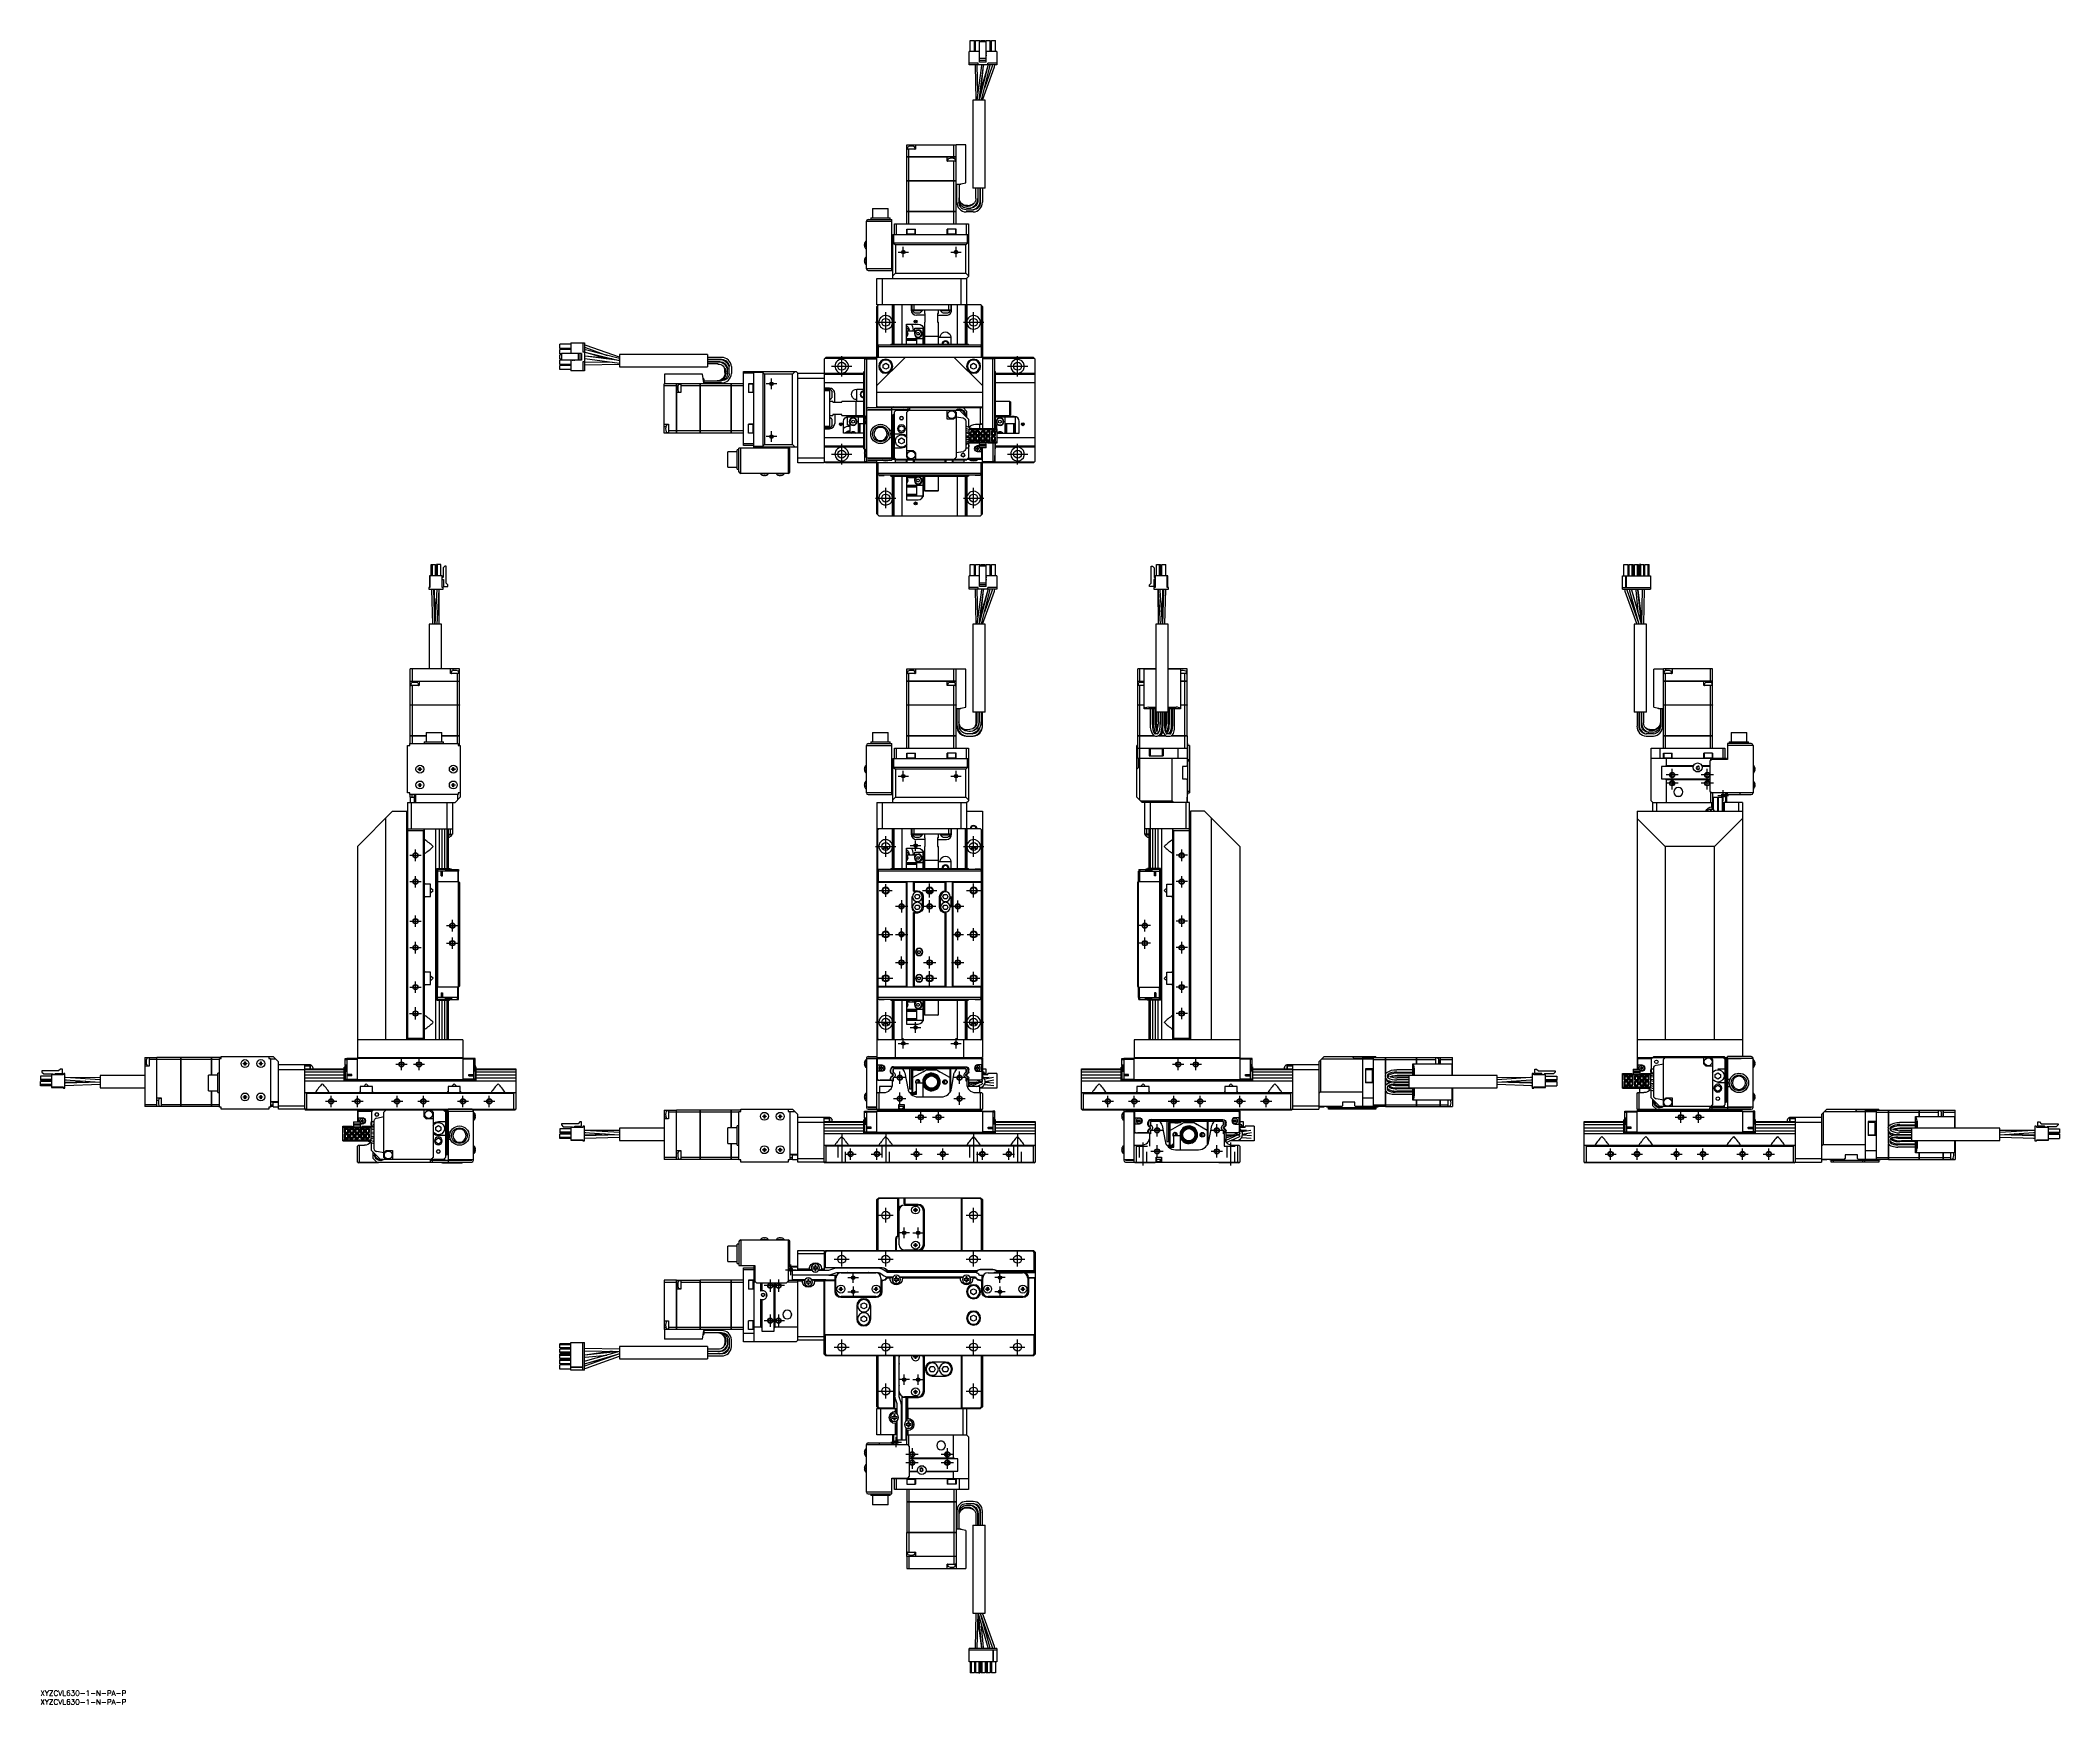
# Model space of a CAD drawing. Extents: x 0 to 1149, y -8 to 939.
import ezdxf

# ---------------------------------------------------------------- set-up
doc = ezdxf.new("R2010")
doc.units = 0
doc.header["$LTSCALE"] = 0.5
doc.linetypes.add('CENTER', pattern=[50.8, 31.75, -6.35, 6.35, -6.35])
doc.linetypes.add('DASHED', pattern=[19.05, 12.7, -6.35])
for name, color, linetype in [('MSM_CENTER', 1, 'CENTER'), ('MSM_CONTINUOUS', 7, 'CONTINUOUS'), ('MSM_DASHED', 4, 'DASHED'), ('MSM_NARROW', 5, 'CONTINUOUS'), ('MSM_PART_NUMBER', 7, 'CONTINUOUS')]:
    doc.layers.add(name, color=color, linetype=linetype)
doc.styles.get("Standard").update_dxf_attribs({"font": 'txt.shx', "height": 3, "bigfont": 'bigfont.shx'})

msp = doc.modelspace()

# ---------------------------------------------------------------- linework, layer by layer
at = {"layer": 'MSM_CENTER'}
for p, q in [((487.9, 818.4), (493.9, 818.4)), ((490.9, 815.4), (490.9, 821.4)), ((517.9, 818.4), (523.9, 818.4)), ((520.9, 815.4), (520.9, 821.4)), ((480.9, 772.6), (480.9, 784.2)), ((530.9, 772.6), (530.9, 784.2)), ((475.1, 778.4), (486.7, 778.4)), ((525.1, 778.4), (536.7, 778.4)), ((455.9, 747.6), (455.9, 759.2)), ((555.9, 747.6), (555.9, 759.2)), ((450.1, 753.4), (461.7, 753.4)), ((550.1, 753.4), (561.7, 753.4)), ((418.9, 743.4), (412.9, 743.4)), ((415.9, 740.4), (415.9, 746.4)), ((418.9, 713.4), (412.9, 713.4)), ((415.9, 710.4), (415.9, 716.4)), ((450.1, 703.4), (461.7, 703.4)), ((455.9, 697.6), (455.9, 709.2)), ((550.1, 703.4), (561.7, 703.4)), ((555.9, 697.6), (555.9, 709.2)), ((475.1, 678.4), (486.7, 678.4)), ((480.9, 672.6), (480.9, 684.2)), ((525.1, 678.4), (536.7, 678.4)), ((530.9, 672.6), (530.9, 684.2)), ((487.9, 520.2), (493.9, 520.2)), ((490.9, 517.2), (490.9, 523.2)), ((517.9, 520.2), (523.9, 520.2)), ((520.9, 517.2), (520.9, 523.2)), ((931.8, 520.9), (924.8, 520.9)), ((928.3, 512.7), (928.3, 524.4)), ((951.8, 520.9), (944.8, 520.9)), ((948.3, 512.7), (948.3, 524.4)), ((931.8, 516.2), (924.8, 516.2)), ((951.8, 516.2), (944.8, 516.2)), ((954.3, 509.2), (960.3, 509.2)), ((957.3, 506.2), (957.3, 512.2)), ((480.9, 474.4), (480.9, 486)), ((497.9, 477.7), (497.9, 483.7)), ((530.9, 474.4), (530.9, 486)), ((210.1, 475.2), (216.6, 475.2)), ((213.4, 471.9), (213.4, 478.4)), ((475.1, 480.2), (486.7, 480.2)), ((494.9, 480.7), (500.9, 480.7)), ((525.1, 480.2), (536.7, 480.2)), ((652.5, 475.2), (646.1, 475.2)), ((649.3, 471.9), (649.3, 478.4)), ((210.1, 460.2), (216.6, 460.2)), ((213.4, 456.9), (213.4, 463.4)), ((652.5, 460.2), (646.1, 460.2)), ((649.3, 456.9), (649.3, 463.4)), ((477.2, 455.2), (484.5, 455.2)), ((480.9, 451.5), (480.9, 458.8)), ((489.9, 449.7), (489.9, 442.7)), ((501.9, 455.2), (509.9, 455.2)), ((505.9, 451.2), (505.9, 459.2)), ((505.9, 442.7), (505.9, 449.7)), ((521.9, 442.9), (521.9, 449.4)), ((526.9, 455.2), (534.9, 455.2)), ((530.9, 451.2), (530.9, 459.2)), ((210.1, 437.7), (216.6, 437.7)), ((213.4, 434.4), (213.4, 440.9)), ((234.4, 431.9), (234.4, 438.4)), ((486.4, 446.2), (493.4, 446.2)), ((502.4, 446.2), (509.4, 446.2)), ((518.4, 446.2), (525.4, 446.2)), ((628.3, 431.9), (628.3, 438.4)), ((652.5, 437.7), (646.1, 437.7)), ((649.3, 434.4), (649.3, 440.9)), ((213.4, 419.4), (213.4, 425.9)), ((231.1, 435.2), (237.6, 435.2)), ((231.1, 425.2), (237.6, 425.2)), ((234.4, 421.9), (234.4, 428.4)), ((476.9, 430.2), (484.9, 430.2)), ((480.9, 426.2), (480.9, 434.2)), ((486.4, 430.2), (493.4, 430.2)), ((489.9, 426.7), (489.9, 433.7)), ((518.6, 430.2), (525.1, 430.2)), ((521.9, 426.9), (521.9, 433.4)), ((527.2, 430.2), (534.5, 430.2)), ((530.9, 426.5), (530.9, 433.8)), ((631.5, 435.2), (625.1, 435.2)), ((631.5, 425.2), (625.1, 425.2)), ((628.3, 421.9), (628.3, 428.4)), ((649.3, 419.4), (649.3, 425.9)), ((210.1, 422.7), (216.6, 422.7)), ((486.4, 414.2), (493.4, 414.2)), ((489.9, 410.7), (489.9, 417.7)), ((502.4, 414.2), (509.4, 414.2)), ((505.9, 410.7), (505.9, 417.7)), ((518.4, 414.2), (525.4, 414.2)), ((521.9, 410.9), (521.9, 417.4)), ((652.5, 422.7), (646.1, 422.7)), ((213.4, 396.9), (213.4, 403.4)), ((476.9, 405.2), (484.9, 405.2)), ((480.9, 401.2), (480.9, 409.2)), ((501.9, 405.2), (509.9, 405.2)), ((505.9, 401.2), (505.9, 409.2)), ((527.2, 405.2), (534.5, 405.2)), ((530.9, 401.5), (530.9, 408.8)), ((649.3, 396.9), (649.3, 403.4)), ((210.1, 400.2), (216.6, 400.2)), ((652.5, 400.2), (646.1, 400.2)), ((209.9, 385.2), (216.9, 385.2)), ((213.4, 381.7), (213.4, 388.7)), ((475.1, 380.2), (486.7, 380.2)), ((480.9, 374.4), (480.9, 386)), ((497.9, 374.2), (497.9, 380.2)), ((525.1, 380.2), (536.7, 380.2)), ((530.9, 374.4), (530.9, 386)), ((652.5, 385.2), (646.1, 385.2)), ((649.3, 381.9), (649.3, 388.4)), ((487.9, 368.2), (493.9, 368.2)), ((490.9, 365.2), (490.9, 371.2)), ((494.9, 377.2), (500.9, 377.2)), ((517.9, 368.2), (523.9, 368.2)), ((520.9, 365.2), (520.9, 371.2)), ((208.6, 356.2), (202.2, 356.2)), ((205.4, 352.9), (205.4, 359.4)), ((218.6, 356.2), (212.2, 356.2)), ((215.4, 352.9), (215.4, 359.4)), ((650.5, 356.2), (644.1, 356.2)), ((647.3, 352.9), (647.3, 359.4)), ((660.5, 356.2), (654.1, 356.2)), ((657.3, 352.9), (657.3, 359.4)), ((492.4, 348.7), (485.4, 348.7)), ((488.9, 345.2), (488.9, 352.2)), ((526.4, 348.7), (519.4, 348.7)), ((522.9, 345.2), (522.9, 352.2)), ((168.6, 335.2), (162.2, 335.2)), ((165.4, 331.9), (165.4, 338.4)), ((183.6, 335.2), (177.2, 335.2)), ((180.4, 331.9), (180.4, 338.4)), ((206.1, 335.2), (199.7, 335.2)), ((202.9, 331.9), (202.9, 338.4)), ((221.1, 335.2), (214.7, 335.2)), ((217.9, 331.9), (217.9, 338.4)), ((243.6, 335.2), (237.2, 335.2)), ((240.4, 331.9), (240.4, 338.4)), ((258.6, 335.2), (252.2, 335.2)), ((255.4, 331.9), (255.4, 338.4)), ((492.4, 336.7), (485.4, 336.7)), ((488.9, 333.2), (488.9, 340.2)), ((526.1, 336.7), (519.6, 336.7)), ((522.9, 333.2), (522.9, 340.2)), ((610.5, 335.2), (604.1, 335.2)), ((607.3, 331.9), (607.3, 338.4)), ((625.5, 335.2), (619.1, 335.2)), ((622.3, 331.9), (622.3, 338.4)), ((648, 335.2), (641.6, 335.2)), ((644.8, 331.9), (644.8, 338.4)), ((663, 335.2), (656.6, 335.2)), ((659.8, 331.9), (659.8, 338.4)), ((685.5, 335.2), (679.1, 335.2)), ((682.3, 331.9), (682.3, 338.4)), ((700.5, 335.2), (694.1, 335.2)), ((697.3, 331.9), (697.3, 338.4)), ((497.6, 326.2), (504.1, 326.2)), ((500.9, 322.9), (500.9, 329.4)), ((507.6, 326.2), (514.1, 326.2)), ((510.9, 322.9), (510.9, 329.4)), ((635.3, 315.2), (635.3, 322.2)), ((669.3, 315.2), (669.3, 322.2)), ((930.1, 326.2), (936.5, 326.2)), ((933.3, 322.9), (933.3, 329.4)), ((940.1, 326.2), (946.5, 326.2)), ((943.3, 322.9), (943.3, 329.4)), ((455.9, 316.7), (455.9, 298.2)), ((480.9, 316.7), (480.9, 298.2)), ((530.9, 316.7), (530.9, 298.2)), ((555.9, 316.7), (555.9, 298.2)), ((627.3, 298.7), (627.3, 311.7)), ((638.8, 318.7), (631.8, 318.7)), ((672.8, 318.7), (665.8, 318.7)), ((677.3, 298.7), (677.3, 311.7)), ((457.6, 305.2), (464.1, 305.2)), ((460.9, 301.9), (460.9, 308.4)), ((472.6, 305.2), (479.1, 305.2)), ((475.9, 301.9), (475.9, 308.4)), ((495.1, 305.2), (501.6, 305.2)), ((498.4, 301.9), (498.4, 308.4)), ((510.1, 305.2), (516.6, 305.2)), ((513.4, 301.9), (513.4, 308.4)), ((532.6, 305.2), (539.1, 305.2)), ((535.9, 301.9), (535.9, 308.4)), ((547.6, 305.2), (554.1, 305.2)), ((550.9, 301.9), (550.9, 308.4)), ((638.8, 306.7), (631.8, 306.7)), ((635.3, 303.2), (635.3, 310.2)), ((672.5, 306.7), (666.1, 306.7)), ((669.3, 303.2), (669.3, 310.2)), ((890.1, 305.2), (896.5, 305.2)), ((893.3, 301.9), (893.3, 308.4)), ((905.1, 305.2), (911.5, 305.2)), ((908.3, 301.9), (908.3, 308.4)), ((927.6, 305.2), (934, 305.2)), ((930.8, 301.9), (930.8, 308.4)), ((942.6, 305.2), (949, 305.2)), ((945.8, 301.9), (945.8, 308.4)), ((965.1, 305.2), (971.5, 305.2)), ((968.3, 301.9), (968.3, 308.4)), ((980.1, 305.2), (986.5, 305.2)), ((983.3, 301.9), (983.3, 308.4)), ((476.6, 270.4), (485.1, 270.4)), ((480.9, 266.2), (480.9, 274.7)), ((526.6, 270.4), (535.1, 270.4)), ((530.9, 266.2), (530.9, 274.7)), ((494.4, 260.4), (488.4, 260.4)), ((491.4, 257.4), (491.4, 263.4)), ((496.4, 260.4), (502.4, 260.4)), ((499.4, 257.4), (499.4, 263.4)), ((426.9, 236.4), (426.9, 242.4)), ((451.6, 245.4), (460.1, 245.4)), ((455.9, 241.2), (455.9, 249.7)), ((476.6, 245.4), (485.1, 245.4)), ((480.9, 241.2), (480.9, 249.7)), ((526.6, 245.4), (535.1, 245.4)), ((530.9, 241.2), (530.9, 249.7)), ((551.6, 245.4), (560.1, 245.4)), ((555.9, 241.2), (555.9, 249.7)), ((423.4, 230.4), (411.7, 230.4)), ((415.2, 233.9), (415.2, 226.9)), ((419.9, 233.9), (419.9, 226.9)), ((423.9, 239.4), (429.9, 239.4)), ((459.4, 234.9), (465.4, 234.9)), ((462.4, 231.9), (462.4, 237.9)), ((462.4, 229.9), (462.4, 223.9)), ((548.9, 234.9), (542.9, 234.9)), ((545.9, 231.9), (545.9, 237.9)), ((545.9, 229.9), (545.9, 223.9)), ((459.4, 226.9), (465.4, 226.9)), ((548.9, 226.9), (542.9, 226.9)), ((423.4, 210.4), (411.7, 210.4)), ((415.2, 213.9), (415.2, 206.9)), ((419.9, 213.9), (419.9, 206.9)), ((451.6, 195.4), (460.1, 195.4)), ((455.9, 191.2), (455.9, 199.7)), ((476.6, 195.4), (485.1, 195.4)), ((480.9, 191.2), (480.9, 199.7)), ((526.6, 195.4), (535.1, 195.4)), ((530.9, 191.2), (530.9, 199.7)), ((551.6, 195.4), (560.1, 195.4)), ((555.9, 191.2), (555.9, 199.7)), ((480.9, 166.2), (480.9, 174.7)), ((494.4, 176.9), (488.4, 176.9)), ((491.4, 173.9), (491.4, 179.9)), ((496.4, 176.9), (502.4, 176.9)), ((499.4, 173.9), (499.4, 179.9)), ((530.9, 166.2), (530.9, 174.7)), ((476.6, 170.4), (485.1, 170.4)), ((526.6, 170.4), (535.1, 170.4)), ((483.9, 141.4), (489.9, 141.4)), ((486.9, 138.4), (486.9, 144.4)), ((495.9, 137.9), (495.9, 126.2)), ((515.9, 137.9), (515.9, 126.2)), ((492.4, 134.4), (499.4, 134.4)), ((492.4, 129.7), (499.4, 129.7)), ((512.4, 134.4), (519.4, 134.4)), ((512.4, 129.7), (519.4, 129.7))]:
    msp.add_line(p, q, dxfattribs=at)
at = {"layer": 'MSM_CONTINUOUS'}
for p, q in [((528.3, 924.8), (528.3, 932.5)), ((534.3, 932.5), (528.3, 932.5)), ((529, 932.5), (529, 938.8)), ((529, 938.8), (531.4, 938.8)), ((531.4, 932.5), (531.4, 938.8)), ((532, 932.5), (532, 938.8)), ((532, 938.8), (534.4, 938.8)), ((534.3, 931.5), (534, 931.5)), ((534.3, 926.4), (534.3, 937.9)), ((538.1, 937.9), (534.3, 937.9)), ((534.4, 937.9), (534.4, 938.8)), ((535, 938.8), (537.4, 938.8)), ((535, 937.9), (535, 938.8)), ((537.4, 937.9), (537.4, 938.8)), ((538, 937.9), (538, 938.8)), ((538, 938.8), (540.4, 938.8)), ((538.1, 926.4), (538.1, 937.9)), ((544.1, 932.5), (538.1, 932.5)), ((538.4, 931.5), (538.1, 931.5)), ((540.4, 932.5), (540.4, 938.8)), ((541, 932.5), (541, 938.8)), ((541, 938.8), (543.4, 938.8)), ((543.4, 932.5), (543.4, 938.8)), ((544.1, 932.5), (544.1, 924.8)), ((533.5, 925.8), (528.3, 925.8)), ((544.1, 924.8), (528.3, 924.8)), ((531.7, 924.8), (531.7, 924.7)), ((531.7, 924.8), (531.7, 924.6)), ((531.7, 924.7), (532.1, 904.8)), ((535.3, 924.6), (532.7, 904.8)), ((533, 924.7), (533, 924.8)), ((533.3, 909.1), (533, 924.7)), ((533.5, 924.8), (533.5, 925.8)), ((534, 930.4), (534.3, 930.4)), ((534, 904.8), (536.6, 924.4)), ((538.9, 924.4), (534.1, 905)), ((538.1, 928.4), (534.3, 928.4)), ((538.1, 927.4), (534.3, 927.4)), ((538.1, 926.4), (534.3, 926.4)), ((535.1, 909.2), (536.6, 924.4)), ((535.4, 924.8), (535.3, 924.6)), ((535.3, 904.8), (540.2, 924)), ((538.9, 924.3), (535.4, 912)), ((536, 904.8), (542.7, 923.8)), ((536.6, 924.4), (536.7, 924.8)), ((536.6, 924.4), (536.7, 924.8)), ((541.5, 924.2), (537.1, 911.7)), ((538.1, 930.4), (538.4, 930.4)), ((538.9, 924.8), (538.9, 925.8)), ((544.1, 925.8), (538.9, 925.8)), ((539, 924.8), (538.9, 924.3)), ((539, 924.8), (538.9, 924.4)), ((540.2, 924), (540.3, 924.8)), ((541.7, 924.8), (541.5, 924.2)), ((542.7, 923.8), (543, 924.8)), ((542.7, 923.8), (543, 924.8)), ((537.5, 904.8), (530.5, 904.8)), ((530.5, 904.8), (530.5, 854.8)), ((537.5, 854.8), (537.5, 904.8)), ((492.9, 872.5), (492.9, 879.4)), ((492.9, 879.4), (520.9, 879.4)), ((497.9, 876.9), (492.9, 876.9)), ((493.2, 877.9), (493.1, 877.1)), ((494, 872.5), (494, 876.9)), ((496.6, 879.4), (496.6, 878.5)), ((497.6, 877.1), (497.5, 877.9)), ((497.9, 879.4), (497.9, 876.9)), ((519.7, 872.5), (519.7, 879.4)), ((520.9, 841.4), (520.9, 879.4)), ((526.4, 879.3), (520.9, 879.3)), ((526.4, 857.7), (526.4, 879.3)), ((492.9, 858.9), (492.9, 872.5)), ((520.9, 872.5), (492.9, 872.5)), ((492.9, 872.5), (520.9, 872.5)), ((492.9, 872.5), (492.9, 872.5)), ((494, 858.9), (494, 872.5)), ((494, 872.5), (494, 872.5)), ((515.9, 870), (515.9, 872.5)), ((520.9, 870), (515.9, 870)), ((516.2, 871), (516.1, 870.2)), ((519.6, 872.5), (519.6, 871.6)), ((519.7, 872.5), (519.7, 872.5)), ((519.7, 858.9), (519.7, 870)), ((520.6, 870.2), (520.5, 871)), ((520.9, 872.5), (520.9, 872.5)), ((492.9, 841.4), (492.9, 858.9)), ((520.9, 858.9), (492.9, 858.9)), ((492.9, 858.9), (520.9, 858.9)), ((492.9, 858.9), (492.9, 858.9)), ((494, 841.4), (494, 858.9)), ((494, 858.9), (494, 858.9)), ((519.7, 841.4), (519.7, 858.9)), ((519.7, 858.9), (519.7, 858.9)), ((520.9, 858.9), (520.9, 858.9)), ((523.7, 856.8), (520.9, 856.8)), ((521.4, 846.8), (521.4, 856.8)), ((521.5, 856.8), (526.4, 857.7)), ((522.6, 856.8), (522.6, 846.8)), ((523.7, 856.8), (523.7, 857.2)), ((537.5, 854.8), (530.5, 854.8)), ((532.1, 848.8), (532.1, 854.8)), ((533.3, 854.8), (533.3, 847.8)), ((533.4, 847.8), (533.4, 854.8)), ((534.6, 854.8), (534.6, 847.8)), ((534.7, 846.8), (534.7, 854.8)), ((535.9, 854.8), (535.9, 846.8)), ((473.4, 843.2), (482.3, 843.2)), ((473.4, 843.2), (473.4, 837.9)), ((482.3, 837.9), (482.3, 843.2)), ((492.9, 841.4), (520.9, 841.4)), ((492.9, 834.4), (492.9, 841.4)), ((520.9, 841.4), (492.9, 841.4)), ((492.9, 841.4), (492.9, 841.4)), ((494, 834.4), (494, 841.4)), ((494, 841.4), (494, 841.4)), ((519.7, 834.4), (519.7, 841.4)), ((519.7, 841.4), (519.7, 841.4)), ((520.9, 834.4), (520.9, 841.4)), ((520.9, 841.4), (520.9, 841.4)), ((522.6, 849.3), (522.6, 849)), ((526.6, 842.4), (530.7, 842.4)), ((530.7, 841.2), (526.6, 841.2)), ((526.8, 843.4), (529.3, 843.4)), ((526.9, 844.4), (527.8, 844.4)), ((527.4, 844.9), (528.8, 845)), ((530.7, 842.4), (530.7, 842.4)), ((533.3, 847.1), (533.4, 848.3)), ((533.3, 847.8), (533.3, 847.1)), ((533.3, 847.1), (533.3, 847.1)), ((533.3, 847.1), (533.3, 847.1)), ((469.9, 808.9), (469.9, 835.9)), ((469.9, 835.9), (484.4, 835.9)), ((470.9, 836.9), (484.4, 836.9)), ((472.4, 837.9), (483.4, 837.9)), ((472.4, 837.9), (472.4, 836.9)), ((483.4, 836.9), (483.4, 837.9)), ((484.4, 807.9), (484.4, 836.9)), ((484.4, 827.9), (484.9, 827.9)), ((484.9, 803.4), (484.9, 828.4)), ((484.9, 828.4), (527.9, 828.4)), ((485.4, 828.4), (485.4, 823.4)), ((485.9, 828.4), (485.9, 834.4)), ((485.9, 834.4), (527.9, 834.4)), ((486.9, 834.4), (486.9, 828.4)), ((492.9, 831.4), (497.9, 831.4)), ((492.9, 828.4), (492.9, 831.4)), ((493, 831.4), (493, 828.8)), ((493, 828.8), (497.7, 828.8)), ((497.7, 828.8), (497.7, 831.4)), ((497.9, 828.4), (497.9, 831.4)), ((520.9, 831.4), (515.9, 831.4)), ((515.9, 828.4), (515.9, 831.4)), ((516, 831.4), (516, 828.8)), ((516, 828.8), (520.7, 828.8)), ((520.7, 828.8), (520.7, 831.4)), ((520.9, 828.4), (520.9, 831.4)), ((526.9, 828.4), (526.9, 834.4)), ((527.4, 823.4), (527.4, 828.4)), ((527.9, 834.4), (527.9, 804.4)), ((468.7, 822.6), (468.8, 822.6)), ((468.8, 822.2), (468.7, 822.2)), ((468.8, 823.4), (468.8, 823.4)), ((468.8, 822.6), (468.8, 822.2)), ((468.8, 821.4), (468.8, 821.4)), ((469.7, 820.2), (469.7, 824.7)), ((469.9, 824.7), (469.7, 824.7)), ((469.7, 820.2), (469.9, 820.2)), ((469.7, 811.2), (469.7, 815.7)), ((469.9, 815.7), (469.7, 815.7)), ((484.4, 824.9), (484.9, 824.9)), ((484.4, 822.4), (484.9, 822.4)), ((484.4, 819.9), (484.9, 819.9)), ((484.4, 815.9), (484.9, 815.9)), ((485.4, 823.4), (486.4, 822.4)), ((527.4, 823.4), (485.4, 823.4)), ((486.4, 822.4), (486.4, 806.4)), ((526.4, 822.4), (486.4, 822.4)), ((526.4, 822.4), (527.4, 823.4)), ((526.4, 806.4), (526.4, 822.4)), ((468.7, 813.6), (468.8, 813.6)), ((468.8, 813.2), (468.7, 813.2)), ((468.8, 814.4), (468.8, 814.4)), ((468.8, 813.6), (468.8, 813.2)), ((468.8, 812.4), (468.8, 812.4)), ((469.7, 811.2), (469.9, 811.2)), ((484.9, 808.9), (469.9, 808.9)), ((470.9, 807.9), (484.4, 807.9)), ((484.4, 813.4), (484.9, 813.4)), ((484.4, 810.9), (484.9, 810.9)), ((484.9, 804.9), (486.4, 806.4)), ((486.4, 806.4), (526.4, 806.4)), ((526.4, 806.4), (527.9, 804.9)), ((526.9, 803.4), (527.9, 804.4)), ((475.9, 788.4), (475.9, 803.4)), ((475.9, 803.4), (526.9, 803.4)), ((478.9, 803.4), (478.9, 788.4)), ((523.9, 788.4), (523.9, 803.4)), ((526.9, 803.4), (526.9, 788.4)), ((534.9, 788.4), (475.9, 788.4)), ((476.4, 787.9), (475.9, 787.4)), ((475.9, 729.9), (475.9, 787.4)), ((476.9, 788.4), (476.4, 787.9)), ((476.4, 765.4), (476.4, 787.9)), ((484.8, 765.9), (484.8, 788.4)), ((485.1, 765.9), (485.1, 788.4)), ((485.6, 788.4), (485.6, 765.9)), ((490.2, 765.9), (490.2, 788.4)), ((495.4, 788.4), (495.4, 785.4)), ((495.9, 785.4), (495.9, 788.4)), ((517.9, 785.4), (495.9, 785.4)), ((496, 785.4), (496, 785.2)), ((496, 785.2), (501.7, 785.2)), ((496.9, 788.4), (496.9, 785.4)), ((497.5, 783.8), (500.2, 783.8)), ((503.4, 782.4), (498.4, 782.4)), ((501.7, 785.2), (501.7, 785.4)), ((502.9, 785.4), (502.9, 783.4)), ((503.4, 783.4), (502.9, 783.4)), ((503.4, 778.4), (503.4, 783.4)), ((510.9, 783.4), (510.4, 783.4)), ((510.4, 783.4), (510.4, 778.4)), ((510.4, 782.4), (515.4, 782.4)), ((510.9, 783.4), (510.9, 785.4)), ((512, 785.4), (512, 785.2)), ((512, 785.2), (517.7, 785.2)), ((513.5, 783.8), (516.2, 783.8)), ((516.9, 785.4), (516.9, 788.4)), ((517.7, 785.2), (517.7, 785.4)), ((517.9, 788.4), (517.9, 785.4)), ((518.4, 785.4), (518.4, 788.4)), ((521.6, 788.4), (521.6, 765.9)), ((526.2, 765.9), (526.2, 788.4)), ((526.7, 788.4), (526.7, 765.9)), ((527, 788.4), (527, 765.9)), ((535.4, 787.9), (534.9, 788.4)), ((535.4, 765.4), (535.4, 787.9)), ((535.9, 787.4), (535.4, 787.9)), ((535.9, 787.4), (535.9, 717.9)), ((492.7, 777.4), (499.4, 777.4)), ((492.7, 765.9), (492.7, 777.4)), ((492.7, 776.6), (493.3, 776.1)), ((492.7, 775.1), (493.4, 775.1)), ((493.4, 775.1), (493.4, 773.6)), ((493.4, 773.6), (497.4, 773.6)), ((494.1, 774.1), (494.1, 773.6)), ((496.6, 773.6), (496.6, 774.1)), ((497.4, 773.6), (497.4, 775.1)), ((497.4, 775.1), (502.1, 775.1)), ((498.5, 771.9), (498.9, 772.7)), ((498.9, 771.2), (498.5, 771.9)), ((498.9, 772.7), (499.8, 772.7)), ((499.8, 771.2), (498.9, 771.2)), ((499.3, 773.8), (499.3, 774.1)), ((499.3, 774.1), (499.3, 773.8)), ((499.3, 774.1), (499.3, 773.8)), ((499.8, 772.7), (500.2, 771.9)), ((500.2, 771.9), (499.8, 771.2)), ((502.1, 775.1), (502.1, 765.9)), ((502.2, 775.5), (502.2, 765.9)), ((502.4, 765.9), (502.4, 774.4)), ((502.4, 770.4), (502.9, 769.9)), ((502.9, 778.4), (503.4, 778.4)), ((502.9, 778.4), (502.9, 765.9)), ((510.9, 770.4), (502.9, 770.4)), ((510.4, 778.4), (510.9, 778.4)), ((510.9, 765.9), (510.9, 778.4)), ((510.9, 769.9), (517.9, 769.9)), ((517.9, 769.9), (517.9, 765.9)), ((295.5, 763.5), (295.5, 765.9)), ((301.8, 765.9), (295.5, 765.9)), ((301.8, 763.5), (295.5, 763.5)), ((295.5, 760.5), (295.5, 762.9)), ((301.8, 762.9), (295.5, 762.9)), ((296.4, 760.5), (295.5, 760.5)), ((296.4, 759.9), (295.5, 759.9)), ((295.5, 757.5), (295.5, 759.9)), ((296.4, 760.7), (296.4, 756.8)), ((307.9, 760.7), (296.4, 760.7)), ((301.8, 766.7), (301.8, 760.7)), ((301.8, 766.7), (309.5, 766.7)), ((302.8, 760.9), (302.8, 760.7)), ((303.9, 760.7), (303.9, 760.9)), ((305.9, 760.7), (305.9, 756.8)), ((306.9, 760.7), (306.9, 756.8)), ((307.9, 760.7), (307.9, 756.8)), ((308.5, 766.7), (308.5, 761.5)), ((309.5, 761.5), (308.5, 761.5)), ((309.5, 766.7), (309.5, 750.8)), ((310.5, 765.3), (309.5, 765.5)), ((310.5, 765.3), (309.5, 765.5)), ((309.5, 764.2), (310.1, 764)), ((310.2, 762.7), (309.5, 762.9)), ((309.5, 761.6), (309.9, 761.5)), ((309.5, 761.5), (310, 761.4)), ((309.9, 759.2), (309.5, 759.2)), ((309.9, 759.2), (309.5, 759.2)), ((309.9, 761.5), (329.3, 756.6)), ((325.1, 757.6), (309.9, 759.2)), ((329.5, 756.6), (309.9, 759.2)), ((310, 761.4), (322.3, 757.9)), ((310.1, 764), (322.5, 759.6)), ((329.5, 757.9), (310.2, 762.7)), ((329.5, 758.5), (310.5, 765.3)), ((329.5, 760.1), (329.5, 753.1)), ((379.5, 760.1), (329.5, 760.1)), ((379.5, 760.1), (379.5, 753.1)), ((379.5, 758.5), (387.5, 758.5)), ((446.9, 758.4), (445.9, 757.4)), ((564.9, 758.4), (446.9, 758.4)), ((469.9, 758.2), (469.9, 698.6)), ((469.9, 758.2), (475.9, 758.2)), ((475.9, 742.4), (491.9, 758.4)), ((476.1, 765.4), (476.1, 764.4)), ((535.6, 765.4), (476.1, 765.4)), ((476.1, 764.4), (476.1, 758.4)), ((535.7, 764.4), (476.1, 764.4)), ((476.6, 765.4), (476.6, 764.4)), ((476.6, 764.4), (476.6, 758.4)), ((480.1, 765.5), (477.1, 765.5)), ((477.1, 765.5), (477.1, 765.4)), ((480.1, 765.4), (480.1, 765.5)), ((483.6, 765.4), (483.9, 765.9)), ((483.9, 765.9), (527.8, 765.9)), ((502.1, 769.1), (492.7, 769.1)), ((492.7, 768.6), (498.4, 768.6)), ((498.4, 768.1), (492.7, 768.1)), ((498.4, 769.1), (498.4, 765.9)), ((519.9, 758.4), (535.9, 742.4)), ((528.1, 765.4), (527.8, 765.9)), ((534.7, 765.5), (531.7, 765.5)), ((531.7, 765.5), (531.7, 765.4)), ((534.7, 765.4), (534.7, 765.5)), ((535.1, 765.4), (535.1, 764.4)), ((535.2, 764.4), (535.2, 758.4)), ((535.6, 765.4), (535.6, 764.4)), ((535.7, 764.4), (535.7, 758.4)), ((541.9, 758.2), (535.9, 758.2)), ((541.9, 717.9), (541.9, 758.2)), ((565.9, 757.4), (564.9, 758.4)), ((296.4, 757.5), (295.5, 757.5)), ((296.4, 756.9), (295.5, 756.9)), ((295.5, 754.5), (295.5, 756.9)), ((301.8, 754.5), (295.5, 754.5)), ((301.8, 753.9), (295.5, 753.9)), ((295.5, 751.5), (295.5, 753.9)), ((301.8, 751.5), (295.5, 751.5)), ((307.9, 756.8), (296.4, 756.8)), ((301.8, 756.8), (301.8, 750.8)), ((309.5, 750.8), (301.8, 750.8)), ((302.8, 756.8), (302.8, 756.5)), ((303.9, 756.5), (303.9, 756.8)), ((309.5, 756), (308.5, 756)), ((308.5, 756), (308.5, 750.8)), ((309.5, 757.9), (309.7, 757.9)), ((309.6, 755.5), (309.5, 755.5)), ((309.5, 754.2), (309.6, 754.2)), ((309.5, 754.2), (309.6, 754.2)), ((325.2, 755.8), (309.6, 755.5)), ((309.6, 754.2), (329.5, 754.6)), ((309.7, 757.9), (329.5, 755.2)), ((329.5, 753.1), (379.5, 753.1)), ((355, 748.9), (355, 743.4)), ((376.6, 748.9), (355, 748.9)), ((377.5, 744), (376.6, 748.9)), ((387.5, 757.3), (379.5, 757.3)), ((379.5, 757.2), (386.5, 757.2)), ((386.5, 756), (379.5, 756)), ((379.5, 755.9), (386.5, 755.9)), ((385.5, 754.7), (379.5, 754.7)), ((387.2, 755.8), (386, 756)), ((386.5, 755.9), (387.2, 755.8)), ((387.2, 755.8), (387.2, 755.8)), ((387.2, 755.8), (387.2, 755.8)), ((389.4, 749.9), (389.3, 751.3)), ((389.9, 749.5), (389.9, 750.3)), ((390.9, 749.3), (390.9, 751.8)), ((391.9, 749.2), (391.9, 753.2)), ((391.9, 753.2), (391.9, 753.2)), ((393.1, 753.2), (393.1, 749.2)), ((399.9, 708.4), (399.9, 750.4)), ((399.9, 750.4), (429.9, 750.4)), ((405.9, 749.4), (399.9, 749.4)), ((405.9, 707.4), (405.9, 750.4)), ((410.9, 749.9), (405.9, 749.9)), ((410.9, 749.9), (410.9, 707.9)), ((411.9, 748.9), (410.9, 749.9)), ((411.9, 748.9), (411.9, 708.9)), ((427.9, 748.9), (411.9, 748.9)), ((427.9, 748.9), (429.4, 750.4)), ((427.9, 708.9), (427.9, 748.9)), ((430.9, 749.4), (429.9, 750.4)), ((430.9, 698.4), (430.9, 749.4)), ((430.9, 749.4), (445.9, 749.4)), ((445.9, 757.4), (445.9, 698.4)), ((445.9, 749.5), (468.4, 749.5)), ((445.9, 749.2), (468.4, 749.2)), ((468.4, 748.7), (445.9, 748.7)), ((468.9, 757.9), (446.4, 757.9)), ((468.9, 750.6), (468.4, 750.3)), ((468.4, 706.5), (468.4, 750.3)), ((468.8, 757.2), (468.8, 754.2)), ((468.9, 757.2), (468.8, 757.2)), ((468.8, 754.2), (468.9, 754.2)), ((468.9, 758.2), (468.9, 724)), ((468.9, 758.2), (469.9, 758.2)), ((468.9, 757.7), (469.9, 757.7)), ((469.9, 757.7), (475.9, 757.7)), ((479.4, 754.3), (480.9, 755.1)), ((479.4, 752.5), (479.4, 754.3)), ((480.9, 751.7), (479.4, 752.5)), ((480.9, 755.1), (482.4, 754.3)), ((482.4, 752.5), (480.9, 751.7)), ((482.4, 754.3), (482.4, 752.5)), ((529.4, 754.3), (530.9, 755.1)), ((529.4, 752.5), (529.4, 754.3)), ((530.9, 751.7), (529.4, 752.5)), ((530.9, 755.1), (532.4, 754.3)), ((532.4, 752.5), (530.9, 751.7)), ((532.4, 754.3), (532.4, 752.5)), ((541.9, 757.7), (535.9, 757.7)), ((542.9, 758.2), (541.9, 758.2)), ((542.9, 757.7), (541.9, 757.7)), ((542.9, 717.9), (542.9, 758.2)), ((565.4, 757.9), (542.9, 757.9)), ((542.9, 754.2), (542.9, 757.2)), ((542.9, 757.2), (542.9, 757.2)), ((542.9, 754.2), (542.9, 754.2)), ((542.9, 750.6), (543.4, 750.3)), ((543.4, 717.9), (543.4, 750.3)), ((543.4, 749.5), (565.9, 749.5)), ((543.4, 749.2), (565.9, 749.2)), ((565.9, 748.7), (543.4, 748.7)), ((565.9, 699.4), (565.9, 757.4)), ((392.9, 743.4), (354.9, 743.4)), ((354.9, 715.4), (354.9, 743.4)), ((361.8, 742.2), (354.9, 742.2)), ((361.8, 715.4), (361.8, 743.4)), ((361.8, 743.4), (361.8, 715.4)), ((361.8, 743.4), (361.8, 743.4)), ((361.8, 742.2), (361.8, 742.2)), ((361.8, 742.2), (362.7, 742.2)), ((364.3, 738.4), (361.8, 738.4)), ((364.1, 743.1), (363.3, 743.1)), ((363.3, 738.7), (364.1, 738.7)), ((364.3, 743.4), (364.3, 738.4)), ((375.4, 742.2), (364.3, 742.2)), ((375.4, 715.4), (375.4, 743.4)), ((375.4, 743.4), (375.4, 715.4)), ((375.4, 743.4), (375.4, 743.4)), ((392.9, 742.2), (375.4, 742.2)), ((375.4, 742.2), (375.4, 742.2)), ((377.5, 746.2), (377.1, 746.2)), ((377.5, 746.2), (377.5, 743.4)), ((377.5, 745.2), (387.5, 745.2)), ((387.5, 744), (377.5, 744)), ((385, 745.2), (385.2, 745.2)), ((392.9, 743.4), (392.9, 715.4)), ((392.9, 715.4), (392.9, 743.4)), ((399.9, 743.4), (392.9, 743.4)), ((392.9, 743.4), (392.9, 743.4)), ((399.9, 742.2), (392.9, 742.2)), ((392.9, 742.2), (392.9, 742.2)), ((405.9, 743.4), (402.9, 743.4)), ((402.9, 743.4), (402.9, 738.4)), ((405.5, 743.3), (402.9, 743.3)), ((402.9, 738.6), (405.5, 738.6)), ((405.9, 738.4), (402.9, 738.4)), ((405.5, 738.6), (405.5, 743.3)), ((445.9, 746.4), (430.9, 746.4)), ((445.9, 744.1), (468.4, 744.1)), ((448.9, 740.9), (445.9, 740.9)), ((445.9, 740.4), (448.9, 740.4)), ((448.9, 739.4), (445.9, 739.4)), ((448.9, 740.4), (448.9, 718.4)), ((449.1, 740.3), (448.9, 740.3)), ((449.1, 734.6), (449.1, 740.3)), ((450.5, 736.1), (450.5, 738.7)), ((451.9, 732.9), (451.9, 737.9)), ((464.4, 740.4), (468.4, 740.4)), ((464.4, 733.4), (464.4, 740.4)), ((535.9, 738.4), (475.9, 738.4)), ((543.4, 744.1), (565.9, 744.1)), ((448.9, 734.6), (449.1, 734.6)), ((450.9, 733.4), (448.9, 733.4)), ((448.9, 725.4), (450.9, 725.4)), ((449.1, 724.3), (448.9, 724.3)), ((449.1, 718.6), (449.1, 724.3)), ((450.9, 733.4), (450.9, 732.9)), ((450.9, 732.9), (455.9, 732.9)), ((455.9, 725.9), (450.9, 725.9)), ((450.9, 725.9), (450.9, 725.4)), ((451.9, 725.9), (451.9, 720.9)), ((455.9, 732.9), (455.9, 733.4)), ((468.4, 733.4), (455.9, 733.4)), ((455.9, 725.4), (455.9, 725.9)), ((455.9, 725.4), (468.4, 725.4)), ((458.8, 724.7), (468.4, 724.7)), ((459.2, 719.9), (459.2, 724.6)), ((459.2, 724.6), (468.4, 724.6)), ((459.9, 724.9), (468.4, 724.9)), ((463.9, 733.4), (463.9, 725.4)), ((463.9, 724.9), (464.4, 725.4)), ((465.2, 724.6), (465.2, 715.3)), ((468.8, 723.9), (468.8, 723.9)), ((469.7, 720.7), (469.7, 725.2)), ((469.9, 725.2), (469.7, 725.2)), ((469.9, 728.7), (484.4, 728.7)), ((470.9, 729.9), (535.9, 729.9)), ((470.9, 728.9), (494.4, 728.9)), ((470.9, 728.9), (470.9, 728.7)), ((475.9, 730.4), (535.9, 730.4)), ((475.9, 728.7), (475.9, 728.9)), ((476.9, 728.9), (476.7, 728.7)), ((476.9, 729.9), (477.1, 730.4)), ((484.4, 728.9), (484.4, 729.9)), ((484.4, 701.1), (484.4, 728.7)), ((484.4, 725.8), (484.9, 725.8)), ((484.4, 724.3), (484.9, 724.3)), ((485.4, 725.9), (484.9, 725.4)), ((484.9, 725.8), (484.9, 701)), ((485.9, 725.9), (485.4, 725.9)), ((485.9, 730.1), (485.6, 730.4)), ((485.9, 730.1), (485.9, 729.9)), ((485.9, 730.1), (488.1, 730.1)), ((486.9, 728.4), (485.9, 727.4)), ((485.9, 701.4), (485.9, 727.4)), ((486.4, 727.9), (486.4, 728.9)), ((486.9, 728.9), (486.9, 728.4)), ((486.9, 728.4), (522.9, 728.4)), ((487.3, 728.4), (487.8, 728.9)), ((487.6, 730.4), (487.9, 730.1)), ((488.4, 728.9), (488, 728.4)), ((488.1, 730.1), (488.3, 729.9)), ((488.4, 728.9), (488.4, 728.8)), ((491.6, 730), (490, 730)), ((490, 730), (490, 729.9)), ((491, 728.6), (491.1, 728.5)), ((491.4, 728.5), (491.1, 728.5)), ((491.1, 728.5), (491.1, 728.5)), ((491.4, 728.5), (491.4, 728.9)), ((491.7, 730.1), (491.5, 729.9)), ((523.9, 730.1), (491.7, 730.1)), ((492, 728.9), (492.5, 728.4)), ((492.9, 728.4), (492.9, 728.9)), ((492.9, 701.6), (492.9, 727.2)), ((493.2, 730.1), (493, 729.9)), ((493.2, 730.1), (493, 729.9)), ((493.4, 729.9), (493.4, 728.4)), ((494.4, 729.9), (494.4, 728.9)), ((515.9, 723.4), (515.9, 728.4)), ((520.9, 727.2), (520.9, 701.6)), ((520.9, 724.7), (524.9, 724)), ((527.9, 723.4), (522.9, 728.4)), ((523.9, 730.1), (524.2, 730.4)), ((526.9, 727.9), (524.9, 729.9)), ((526.9, 727.9), (526.9, 724.4)), ((534.7, 730.4), (534.9, 729.9)), ((534.9, 720.4), (534.9, 729.9)), ((551.6, 733.4), (543.4, 733.4)), ((543.4, 725.4), (551.6, 725.4)), ((553.9, 724.9), (543.4, 724.9)), ((543.4, 724.7), (554.9, 724.7)), ((543.4, 724.6), (554.7, 724.6)), ((548.7, 724.6), (548.7, 715.3)), ((551.6, 725.4), (551.6, 733.4)), ((551.9, 733.1), (551.6, 733.4)), ((551.6, 725.4), (551.9, 725.7)), ((551.9, 733.1), (551.9, 725.7)), ((554.7, 715.3), (554.7, 724.6)), ((354.9, 720.4), (357.4, 720.4)), ((354.9, 719.2), (355.8, 719.2)), ((361.8, 715.4), (354.9, 715.4)), ((357.2, 720.1), (356.4, 720.1)), ((356.4, 715.7), (357.2, 715.7)), ((357.4, 720.4), (357.4, 715.4)), ((361.8, 716.6), (357.4, 716.6)), ((375.4, 716.6), (361.8, 716.6)), ((361.8, 716.6), (361.8, 716.6)), ((375.4, 715.4), (361.8, 715.4)), ((361.8, 715.4), (361.8, 715.4)), ((392.9, 716.6), (375.4, 716.6)), ((375.4, 716.6), (375.4, 716.6)), ((392.9, 715.4), (375.4, 715.4)), ((375.4, 715.4), (375.4, 715.4)), ((399.9, 716.6), (392.9, 716.6)), ((392.9, 716.6), (392.9, 716.6)), ((399.9, 715.4), (392.9, 715.4)), ((392.9, 715.4), (392.9, 715.4)), ((405.9, 720.4), (402.9, 720.4)), ((402.9, 715.4), (402.9, 720.4)), ((405.5, 720.3), (402.9, 720.3)), ((402.9, 715.6), (405.5, 715.6)), ((405.9, 715.4), (402.9, 715.4)), ((405.5, 715.6), (405.5, 720.3)), ((445.9, 719.4), (448.9, 719.4)), ((448.9, 718.4), (445.9, 718.4)), ((445.9, 717.9), (448.9, 717.9)), ((468.4, 712.7), (445.9, 712.7)), ((448.9, 718.6), (449.1, 718.6)), ((450.5, 720.1), (450.5, 722.7)), ((456.9, 715.3), (456.9, 721.9)), ((468.4, 715.3), (456.9, 715.3)), ((457.7, 715.3), (458.1, 715.8)), ((460.7, 719.9), (459.2, 719.9)), ((459.2, 715.3), (459.2, 715.9)), ((459.2, 715.9), (460.7, 715.9)), ((460.5, 721.9), (460.2, 721.9)), ((460.2, 721.9), (460.5, 721.9)), ((460.2, 721.8), (460.5, 721.8)), ((460.7, 719.2), (460.2, 719.2)), ((460.2, 716.7), (460.7, 716.7)), ((460.7, 715.9), (460.7, 719.9)), ((461.6, 722.3), (462.4, 722.8)), ((461.6, 721.5), (461.6, 722.3)), ((462.4, 721), (461.6, 721.5)), ((462.4, 722.8), (463.1, 722.3)), ((463.1, 721.5), (462.4, 721)), ((463.1, 722.3), (463.1, 721.5)), ((465.2, 720.9), (468.4, 720.9)), ((465.7, 715.3), (465.7, 720.9)), ((466.2, 720.9), (466.2, 715.3)), ((468.7, 723.1), (468.8, 723.1)), ((468.8, 722.7), (468.7, 722.7)), ((468.8, 723.1), (468.8, 722.7)), ((468.8, 721.9), (468.8, 721.9)), ((468.9, 721.8), (468.9, 705)), ((469.7, 720.7), (469.9, 720.7)), ((484.4, 716.9), (483, 716.9)), ((483, 712.9), (484.4, 712.9)), ((483.6, 714.9), (483.3, 715.4)), ((483.3, 714.4), (483.6, 714.9)), ((484.4, 721.5), (484.9, 721.5)), ((484.4, 720), (484.9, 720)), ((485.9, 714.9), (489.9, 714.9)), ((488.4, 718.8), (489.9, 719.6)), ((488.4, 717), (488.4, 718.8)), ((489.9, 716.2), (488.4, 717)), ((488.4, 711.8), (489.9, 712.6)), ((489.9, 719.6), (491.4, 718.8)), ((491.4, 717), (489.9, 716.2)), ((489.9, 712.6), (491.4, 711.8)), ((491.4, 718.8), (491.4, 717)), ((519.6, 723.4), (515.9, 723.4)), ((526.4, 722.2), (526.4, 706.6)), ((526.4, 719.5), (530.2, 717.9)), ((526.4, 718.2), (527, 717.9)), ((526.4, 718.1), (528.3, 717.5)), ((526.4, 716.9), (528.3, 716.5)), ((528.3, 715.3), (526.4, 715.7)), ((528.3, 715), (526.4, 715.3)), ((526.4, 714.1), (528.3, 713.8)), ((528.3, 713), (526.4, 713)), ((526.4, 712.7), (528.3, 712.8)), ((527.9, 723.4), (527.9, 718.9)), ((527.9, 715.4), (527.9, 715.1)), ((527.9, 712.8), (527.9, 713)), ((528.1, 713), (528.1, 712.8)), ((544.1, 717.9), (528.3, 717.9)), ((528.3, 709.6), (528.3, 717.9)), ((542, 717.2), (528.3, 717.2)), ((529.6, 716.4), (529, 715.8)), ((529, 715.8), (529, 714)), ((529, 714), (531.4, 714)), ((529, 712.8), (529.6, 713.4)), ((529, 712.8), (529, 711)), ((529.7, 716), (529.4, 715.7)), ((529.4, 715.7), (529.4, 714.5)), ((529.4, 714.5), (530.9, 714.5)), ((529.7, 713), (529.4, 712.7)), ((529.4, 712.7), (529.4, 711.5)), ((531.4, 716.4), (529.6, 716.4)), ((531.4, 713.4), (529.6, 713.4)), ((530.6, 716), (529.7, 716)), ((530.6, 713), (529.7, 713)), ((530.9, 715.7), (530.6, 716)), ((530.9, 712.7), (530.6, 713)), ((530.9, 714.5), (530.9, 715.7)), ((530.9, 711.5), (530.9, 712.7)), ((531.4, 714), (531.4, 716.4)), ((531.4, 711), (531.4, 713.4)), ((532, 720.4), (535.4, 720.4)), ((532, 716.4), (532, 714)), ((533.8, 716.4), (532, 716.4)), ((532, 714), (534.4, 714)), ((532, 713.4), (532, 711)), ((533.8, 713.4), (532, 713.4)), ((532.7, 716), (532.4, 715.7)), ((532.4, 715.7), (532.4, 714.5)), ((532.4, 714.5), (533.9, 714.5)), ((532.7, 713), (532.4, 712.7)), ((532.4, 712.7), (532.4, 711.5)), ((533.6, 716), (532.7, 716)), ((533.6, 713), (532.7, 713)), ((533.9, 715.7), (533.6, 716)), ((533.9, 712.7), (533.6, 713)), ((533.8, 716.4), (534.4, 715.8)), ((534.4, 712.8), (533.8, 713.4)), ((533.9, 714.5), (533.9, 715.7)), ((533.9, 711.5), (533.9, 712.7)), ((534.4, 717.9), (534.4, 720.4)), ((534.4, 714), (534.4, 715.8)), ((534.4, 711), (534.4, 712.8)), ((535.6, 716.4), (535, 715.8)), ((535, 715.8), (535, 714)), ((535, 714), (537.4, 714)), ((536.8, 713.4), (535, 713.4)), ((535, 713.4), (535, 711)), ((535.9, 720.9), (535.4, 720.4)), ((535.7, 716), (535.4, 715.7)), ((535.4, 715.7), (535.4, 714.5)), ((535.4, 714.5), (536.9, 714.5)), ((535.7, 713), (535.4, 712.7)), ((535.4, 712.7), (535.4, 711.5)), ((537.4, 716.4), (535.6, 716.4)), ((536.6, 716), (535.7, 716)), ((536.6, 713), (535.7, 713)), ((536.9, 715.7), (536.6, 716)), ((536.9, 712.7), (536.6, 713)), ((537.4, 712.8), (536.8, 713.4)), ((536.9, 714.5), (536.9, 715.7)), ((536.9, 711.5), (536.9, 712.7)), ((537.4, 714), (537.4, 716.4)), ((537.4, 711), (537.4, 712.8)), ((538.6, 716.4), (538, 715.8)), ((538, 715.8), (538, 714)), ((538, 714), (540.4, 714)), ((538, 713.4), (538, 711)), ((539.8, 713.4), (538, 713.4)), ((538.7, 716), (538.4, 715.7)), ((538.4, 715.7), (538.4, 714.5)), ((538.4, 714.5), (539.9, 714.5)), ((538.7, 713), (538.4, 712.7)), ((538.4, 712.7), (538.4, 711.5)), ((540.4, 716.4), (538.6, 716.4)), ((539.6, 716), (538.7, 716)), ((539.6, 713), (538.7, 713)), ((539.9, 715.7), (539.6, 716)), ((539.9, 712.7), (539.6, 713)), ((540.4, 712.8), (539.8, 713.4)), ((539.9, 714.5), (539.9, 715.7)), ((539.9, 711.5), (539.9, 712.7)), ((540.4, 714), (540.4, 716.4)), ((540.4, 711), (540.4, 712.8)), ((543.4, 716.4), (541, 716.4)), ((541, 716.4), (541, 714)), ((541, 714), (543.4, 714)), ((542.8, 713.4), (541, 713.4)), ((541, 713.4), (541, 711)), ((541.7, 716), (541.4, 715.7)), ((541.4, 715.7), (541.4, 714.5)), ((541.4, 714.5), (542.9, 714.5)), ((541.7, 713), (541.4, 712.7)), ((541.4, 712.7), (541.4, 711.5)), ((542.6, 716), (541.7, 716)), ((542.6, 713), (541.7, 713)), ((542, 717.2), (542, 717.3)), ((542.3, 717.3), (542.3, 717.2)), ((544.1, 717.2), (542.3, 717.2)), ((542.9, 715.7), (542.6, 716)), ((542.9, 712.7), (542.6, 713)), ((543.4, 712.8), (542.8, 713.4)), ((542.9, 714.5), (542.9, 715.7)), ((542.9, 711.5), (542.9, 712.7)), ((544.2, 719.9), (543.4, 719.9)), ((543.7, 719.2), (543.4, 719.1)), ((543.4, 714), (543.4, 716.4)), ((543.4, 711), (543.4, 712.8)), ((544, 721.9), (543.7, 721.9)), ((543.7, 721.9), (544, 721.9)), ((543.7, 721.8), (544, 721.8)), ((544.2, 719.2), (543.7, 719.2)), ((544.1, 717.9), (544.1, 709.6)), ((544.1, 716.7), (544.2, 716.7)), ((544.1, 715.9), (544.2, 715.9)), ((544.1, 715.3), (556.9, 715.3)), ((565.9, 712.7), (544.1, 712.7)), ((544.2, 715.9), (544.2, 719.9)), ((545.1, 722.3), (545.9, 722.8)), ((545.1, 721.5), (545.1, 722.3)), ((545.9, 721), (545.1, 721.5)), ((545.9, 722.8), (546.6, 722.3)), ((546.6, 721.5), (545.9, 721)), ((546.6, 722.3), (546.6, 721.5)), ((548.7, 720.9), (554.7, 720.9)), ((549.2, 715.3), (549.2, 720.9)), ((549.7, 720.9), (549.7, 715.3)), ((553.7, 715.3), (553.7, 720.9)), ((554.2, 720.9), (554.2, 715.3)), ((556.9, 715.3), (556.9, 721.9)), ((391.1, 696), (391.1, 704.8)), ((396.4, 704.8), (391.1, 704.8)), ((396.4, 694.9), (396.4, 705.9)), ((397.4, 705.9), (396.4, 705.9)), ((426.4, 706.9), (397.4, 706.9)), ((397.4, 693.4), (397.4, 706.9)), ((398.4, 692.4), (398.4, 706.9)), ((399.9, 709.4), (405.9, 709.4)), ((405.9, 708.4), (399.9, 708.4)), ((405.9, 707.9), (410.9, 707.9)), ((430.9, 707.4), (405.9, 707.4)), ((406.4, 706.9), (406.4, 707.4)), ((409.4, 706.9), (409.4, 707.4)), ((410.9, 707.9), (411.9, 708.9)), ((411.9, 708.9), (427.9, 708.9)), ((411.9, 706.9), (411.9, 707.4)), ((414.4, 706.9), (414.4, 707.4)), ((418.4, 706.9), (418.4, 707.4)), ((420.9, 706.9), (420.9, 707.4)), ((423.4, 706.9), (423.4, 707.4)), ((425.4, 707.4), (425.4, 692.4)), ((426.4, 693.4), (426.4, 706.9)), ((429.4, 707.4), (427.9, 708.9)), ((430.9, 701.4), (445.9, 701.4)), ((445.9, 708.1), (468.4, 708.1)), ((468.4, 707.6), (445.9, 707.6)), ((468.4, 707.3), (445.9, 707.3)), ((468.9, 706.2), (468.4, 706.5)), ((468.7, 704.1), (468.8, 704.1)), ((468.8, 703.7), (468.7, 703.7)), ((468.8, 704.9), (468.8, 704.9)), ((468.8, 704.1), (468.8, 703.7)), ((468.8, 702.9), (468.8, 702.9)), ((468.8, 702.6), (468.8, 699.6)), ((468.9, 702.6), (468.8, 702.6)), ((468.9, 702.8), (468.9, 698.7)), ((469.7, 701.7), (469.7, 706.2)), ((469.9, 706.2), (469.7, 706.2)), ((469.7, 701.7), (469.9, 701.7)), ((484.4, 701.1), (469.9, 701.1)), ((470.9, 701.1), (470.9, 700.9)), ((470.9, 701), (484.9, 701)), ((470.9, 700.9), (486.4, 700.9)), ((475.9, 701), (475.9, 700.9)), ((476.6, 700.9), (476.5, 701)), ((485.3, 701), (476.6, 701)), ((476.6, 701), (476.6, 701)), ((484.4, 706.8), (484.9, 706.8)), ((484.4, 705.3), (484.9, 705.3)), ((484.4, 702.5), (484.9, 702.5)), ((484.4, 700.9), (484.4, 699.9)), ((484.9, 701.4), (486.4, 699.9)), ((489.9, 706.9), (485.9, 706.9)), ((485.9, 701.4), (486.9, 700.4)), ((488.4, 710), (488.4, 711.8)), ((489.9, 709.2), (488.4, 710)), ((491.4, 710), (489.9, 709.2)), ((491.4, 711.8), (491.4, 710)), ((492.9, 705.4), (496.6, 705.4)), ((497.9, 704.2), (497.9, 700.4)), ((524.9, 704.8), (520.9, 704.1)), ((528.3, 711.6), (526.4, 711.5)), ((528.3, 710.6), (526.4, 710.2)), ((528.3, 710.1), (526.4, 709.3)), ((527.9, 706.9), (526.4, 706.9)), ((526.4, 699.9), (527.9, 701.4)), ((535.9, 700.9), (527.4, 700.9)), ((535.1, 701), (527.5, 701)), ((527.9, 709.9), (527.9, 701.4)), ((528.1, 708.6), (528.1, 707.5)), ((544.1, 710.3), (528.3, 710.3)), ((533.5, 709.6), (528.3, 709.6)), ((529, 711), (531.4, 711)), ((529.4, 711.5), (530.9, 711.5)), ((532, 711), (534.4, 711)), ((532.4, 711.5), (533.9, 711.5)), ((533, 706.6), (532.4, 706.6)), ((532.4, 706.6), (532.4, 706.4)), ((532.4, 706.4), (533, 706.4)), ((533.3, 707.3), (533, 707.3)), ((533, 707.3), (533, 706.6)), ((533, 706.4), (533, 705.8)), ((533, 705.8), (533.3, 705.8)), ((533.2, 708.3), (534.3, 708.3)), ((535.6, 704.7), (533.2, 704.7)), ((533.3, 706.6), (533.3, 707.3)), ((533.9, 706.6), (533.3, 706.6)), ((533.3, 705.8), (533.3, 706.4)), ((533.3, 706.4), (533.9, 706.4)), ((533.5, 709.6), (533.5, 710.3)), ((533.9, 706.4), (533.9, 706.6)), ((534.3, 707), (534.3, 710)), ((538.1, 709.7), (534.3, 709.7)), ((538.1, 708.7), (534.3, 708.7)), ((538.1, 708), (534.3, 708)), ((538.1, 707), (534.3, 707)), ((535, 711), (537.4, 711)), ((535.1, 701), (535.6, 701.5)), ((535.2, 700.9), (535.7, 701.4)), ((535.4, 711.5), (536.9, 711.5)), ((535.4, 709.7), (535.4, 710.3)), ((535.4, 704.7), (535.4, 707)), ((535.4, 700.4), (535.9, 700.9)), ((535.6, 709.7), (535.6, 710.3)), ((535.7, 710.1), (535.6, 710.1)), ((535.6, 701.5), (535.6, 704.7)), ((535.7, 709.7), (535.7, 710.3)), ((535.7, 701.4), (535.7, 707)), ((535.9, 709.7), (535.9, 710.3)), ((535.9, 669.4), (535.9, 707)), ((537, 709.7), (537, 710.3)), ((538, 711), (540.4, 711)), ((538.1, 707), (538.1, 710)), ((538.4, 711.5), (539.9, 711.5)), ((538.9, 709.6), (538.9, 710.3)), ((544.1, 709.6), (538.9, 709.6)), ((541, 711), (543.4, 711)), ((541.4, 711.5), (542.9, 711.5)), ((541.9, 709.6), (541.9, 698.6)), ((542.9, 709.6), (542.9, 698.7)), ((542.9, 706.2), (543.4, 706.5)), ((543, 702.6), (542.9, 702.6)), ((543, 699.6), (543, 702.6)), ((543.4, 706.5), (543.4, 709.6)), ((543.4, 708.1), (565.9, 708.1)), ((565.9, 707.6), (543.4, 707.6)), ((565.9, 707.3), (543.4, 707.3)), ((391.1, 696), (396.4, 696)), ((396.4, 694.9), (397.4, 694.9)), ((425.4, 692.4), (398.4, 692.4)), ((409.6, 692.4), (409.6, 692.2)), ((414.1, 692.2), (409.6, 692.2)), ((410.9, 691.4), (410.9, 691.4)), ((411.7, 691.4), (412.1, 691.4)), ((411.7, 691.2), (411.7, 691.4)), ((412.1, 691.4), (412.1, 691.2)), ((412.8, 691.4), (412.8, 691.4)), ((414.1, 692.2), (414.1, 692.4)), ((418.6, 692.4), (418.6, 692.2)), ((423.1, 692.2), (418.6, 692.2)), ((419.9, 691.4), (419.9, 691.4)), ((420.7, 691.4), (421.1, 691.4)), ((420.7, 691.2), (420.7, 691.4)), ((421.1, 691.4), (421.1, 691.2)), ((421.8, 691.4), (421.8, 691.4)), ((423.1, 692.2), (423.1, 692.4)), ((445.9, 698.4), (430.9, 698.4)), ((445.9, 699.4), (446.4, 698.9)), ((446.4, 698.9), (446.9, 698.4)), ((468.9, 698.9), (446.4, 698.9)), ((564.9, 698.4), (446.9, 698.4)), ((468.8, 699.6), (468.9, 699.6)), ((468.9, 699.2), (469.9, 699.2)), ((468.9, 698.7), (469.9, 698.7)), ((469.9, 699.1), (475.9, 699.1)), ((469.9, 698.6), (475.9, 698.6)), ((470.9, 699.9), (484.4, 699.9)), ((475.9, 669.4), (475.9, 699.9)), ((476.1, 692.4), (476.1, 698.4)), ((476.1, 691.4), (476.1, 692.4)), ((535.7, 692.4), (476.1, 692.4)), ((535.6, 691.4), (476.1, 691.4)), ((476.4, 668.9), (476.4, 691.4)), ((476.6, 692.4), (476.6, 698.4)), ((476.6, 691.4), (476.6, 692.4)), ((477.1, 691.4), (477.1, 691.3)), ((477.1, 691.3), (480.1, 691.3)), ((480.1, 691.3), (480.1, 691.4)), ((483.6, 691.4), (483.9, 690.9)), ((483.9, 690.9), (527.8, 690.9)), ((485.9, 700.4), (484.4, 700.4)), ((484.8, 668.4), (484.8, 690.9)), ((485.1, 668.4), (485.1, 690.9)), ((485.6, 690.9), (485.6, 668.4)), ((486.4, 698.4), (486.4, 699.9)), ((526.4, 699.9), (486.4, 699.9)), ((486.4, 698.9), (492.7, 698.9)), ((535.4, 700.4), (486.9, 700.4)), ((490.2, 668.4), (490.2, 690.9)), ((492.7, 698.9), (492.7, 699.9)), ((492.7, 698.9), (493.1, 698.6)), ((492.7, 690.9), (492.7, 677.4)), ((493.1, 698.6), (493.1, 699.9)), ((493.1, 698.6), (496.7, 698.6)), ((493.4, 690.9), (493.4, 690.1)), ((493.4, 690.1), (497.4, 690.1)), ((494.1, 690.9), (494.1, 690.6)), ((494.1, 690.6), (494.1, 690.1)), ((496.6, 690.6), (496.6, 690.9)), ((496.6, 690.1), (496.6, 690.6)), ((496.7, 698.6), (496.7, 699.9)), ((496.7, 698.6), (497, 698.9)), ((497, 699.9), (497, 698.9)), ((497, 698.9), (514.7, 698.9)), ((497.4, 690.1), (497.4, 690.9)), ((499.3, 690.3), (499.3, 690.6)), ((499.3, 690.6), (499.3, 690.3)), ((499.3, 690.6), (499.3, 690.3)), ((502.1, 690.9), (502.1, 679.6)), ((502.2, 690.9), (502.2, 679.3)), ((502.4, 680.4), (502.4, 690.9)), ((502.9, 690.9), (502.9, 682.7)), ((510.9, 682.7), (510.9, 690.9)), ((514.7, 698.9), (514.7, 699.9)), ((514.7, 698.9), (515.1, 698.6)), ((515.1, 699.9), (515.1, 698.6)), ((515.1, 698.6), (518.7, 698.6)), ((518.7, 699.9), (518.7, 698.6)), ((518.7, 698.6), (519, 698.9)), ((519, 699.9), (519, 698.9)), ((519, 698.9), (525.4, 698.9)), ((521.6, 690.9), (521.6, 668.4)), ((525.4, 699.9), (525.4, 698.4)), ((526.2, 668.4), (526.2, 690.9)), ((526.7, 690.9), (526.7, 668.4)), ((527, 690.9), (527, 668.4)), ((528.1, 691.4), (527.8, 690.9)), ((531.7, 691.4), (534.7, 691.4)), ((531.7, 691.4), (531.7, 691.4)), ((534.7, 691.4), (534.7, 691.4)), ((535.1, 691.4), (535.1, 692.4)), ((535.2, 692.4), (535.2, 698.4)), ((535.4, 668.9), (535.4, 691.4)), ((535.6, 691.4), (535.6, 692.4)), ((535.7, 692.4), (535.7, 698.4)), ((541.9, 699.1), (535.9, 699.1)), ((541.9, 698.6), (535.9, 698.6)), ((542.9, 699.2), (541.9, 699.2)), ((542.9, 698.7), (541.9, 698.7)), ((542.9, 699.6), (543, 699.6)), ((565.4, 698.9), (542.9, 698.9)), ((564.9, 698.4), (565.4, 698.9)), ((565.4, 698.9), (565.9, 699.4)), ((502.1, 685.6), (492.7, 685.6)), ((492.7, 685.1), (498.4, 685.1)), ((498.4, 684.6), (492.7, 684.6)), ((492.7, 680.6), (498.4, 680.6)), ((498.4, 680.1), (492.7, 680.1)), ((492.7, 679.6), (502.1, 679.6)), ((498.4, 685.6), (498.4, 679.6)), ((498.5, 688.4), (498.9, 689.2)), ((498.9, 687.7), (498.5, 688.4)), ((498.9, 689.2), (499.8, 689.2)), ((499.8, 687.7), (498.9, 687.7)), ((499.8, 689.2), (500.2, 688.4)), ((500.2, 688.4), (499.8, 687.7)), ((502.9, 682.7), (510.9, 682.7)), ((502.9, 682.7), (503.2, 682.4)), ((510.6, 682.4), (503.2, 682.4)), ((510.6, 682.4), (510.9, 682.7)), ((475.9, 669.4), (476.9, 668.4)), ((476.9, 668.4), (534.9, 668.4)), ((492.7, 677.4), (499.4, 677.4)), ((534.9, 668.4), (535.9, 669.4)), ((228.5, 634.2), (221.4, 634.2)), ((221.4, 634.2), (221.4, 627.6)), ((221.6, 634.2), (221.6, 627.6)), ((222.4, 634.2), (222.4, 640.6)), ((222.4, 640.6), (224.8, 640.6)), ((223, 634.2), (223, 640.6)), ((224.8, 634.2), (224.8, 640.6)), ((225.4, 634.2), (225.4, 640.6)), ((227.8, 640.6), (225.4, 640.6)), ((226, 634.2), (226, 640.6)), ((227.8, 634.2), (227.8, 640.6)), ((228.5, 627.6), (228.5, 634.2)), ((228.8, 633.3), (228.5, 633.3)), ((228.5, 632.1), (229.1, 632.1)), ((230.1, 639.7), (229.1, 638.7)), ((229.1, 638.7), (229.1, 633.5)), ((229.3, 632), (229.3, 628.1)), ((230.8, 639.7), (230.1, 639.7)), ((230.8, 630.1), (230.8, 639.7)), ((528.3, 626.6), (528.3, 634.2)), ((534.3, 634.2), (528.3, 634.2)), ((529, 640.6), (531.4, 640.6)), ((529, 634.2), (529, 640.6)), ((531.4, 634.2), (531.4, 640.6)), ((532, 640.6), (534.4, 640.6)), ((532, 634.2), (532, 640.6)), ((534.3, 633.3), (534, 633.3)), ((534, 632.1), (534.3, 632.1)), ((534.3, 628.1), (534.3, 639.7)), ((538.1, 639.7), (534.3, 639.7)), ((534.4, 639.7), (534.4, 640.6)), ((535, 640.6), (537.4, 640.6)), ((535, 639.7), (535, 640.6)), ((537.4, 639.7), (537.4, 640.6)), ((538, 639.7), (538, 640.6)), ((538, 640.6), (540.4, 640.6)), ((538.1, 628.1), (538.1, 639.7)), ((544.1, 634.2), (538.1, 634.2)), ((538.4, 633.3), (538.1, 633.3)), ((538.1, 632.1), (538.4, 632.1)), ((540.4, 634.2), (540.4, 640.6)), ((541, 640.6), (543.4, 640.6)), ((541, 634.2), (541, 640.6)), ((543.4, 634.2), (543.4, 640.6)), ((544.1, 634.2), (544.1, 626.6)), ((631.9, 630.1), (631.9, 639.7)), ((631.9, 639.7), (632.6, 639.7)), ((632.6, 639.7), (633.6, 638.7)), ((633.4, 632), (633.4, 628.1)), ((633.6, 638.7), (633.6, 633.5)), ((634.2, 632.1), (633.6, 632.1)), ((633.9, 633.3), (634.2, 633.3)), ((634.2, 634.2), (634.2, 627.6)), ((641.3, 634.2), (634.2, 634.2)), ((634.9, 634.2), (634.9, 640.6)), ((634.9, 640.6), (637.3, 640.6)), ((636.7, 634.2), (636.7, 640.6)), ((637.3, 634.2), (637.3, 640.6)), ((637.9, 634.2), (637.9, 640.6)), ((637.9, 640.6), (640.3, 640.6)), ((640.3, 634.2), (640.3, 640.6)), ((641, 627.6), (641, 634.2)), ((641.3, 627.6), (641.3, 634.2)), ((900.1, 626.6), (900.1, 634.2)), ((900.1, 634.2), (915.9, 634.2)), ((900.8, 634.2), (900.8, 640.6)), ((900.8, 640.6), (903.2, 640.6)), ((901.8, 634.2), (901.8, 627.6)), ((902.1, 634.2), (902.1, 627.6)), ((903.2, 634.2), (903.2, 640.6)), ((903.8, 640.6), (905.6, 640.6)), ((903.8, 634.2), (903.8, 640.6)), ((905.6, 634.2), (905.6, 640.6)), ((905.6, 640.6), (906.2, 640.6)), ((906.2, 634.2), (906.2, 640.6)), ((906.2, 639.7), (906.8, 639.7)), ((906.2, 638.7), (906.8, 638.7)), ((906.8, 634.2), (906.8, 640.6)), ((906.8, 640.6), (908.6, 640.6)), ((908.6, 634.2), (908.6, 640.6)), ((908.6, 640.6), (909.2, 640.6)), ((909.2, 634.2), (909.2, 640.6)), ((909.2, 639.7), (909.8, 639.7)), ((909.2, 638.7), (909.8, 638.7)), ((909.8, 634.2), (909.8, 640.6)), ((910.4, 640.6), (909.8, 640.6)), ((910.4, 634.2), (910.4, 640.6)), ((910.4, 640.6), (912.2, 640.6)), ((912.2, 634.2), (912.2, 640.6)), ((912.8, 634.2), (912.8, 640.6)), ((912.8, 640.6), (914.6, 640.6)), ((914.6, 634.2), (914.6, 640.6)), ((914.6, 640.6), (915.2, 640.6)), ((915.2, 634.2), (915.2, 640.6)), ((915.9, 634.2), (915.9, 626.6)), ((220.9, 627.3), (220.9, 626.6)), ((220.9, 626.6), (229.2, 626.6)), ((221.6, 627.6), (221.2, 627.6)), ((222.5, 626.6), (222.5, 626.4)), ((222.5, 626.4), (223.1, 606.6)), ((223.8, 626.3), (223.8, 626.6)), ((223.8, 626.5), (223.8, 626.6)), ((224.4, 606.6), (223.8, 626.5)), ((224.9, 614.7), (223.8, 626.3)), ((224.3, 625.9), (224.3, 626.6)), ((224.3, 621), (224.3, 625.9)), ((225.6, 626.4), (224.4, 606.6)), ((225.6, 626.6), (225.6, 625.8)), ((225.6, 626.6), (225.6, 626.4)), ((225.7, 606.6), (226.9, 626.3)), ((226.8, 606.6), (226.9, 626.2)), ((226.9, 626.2), (227, 626.6)), ((226.9, 626.3), (226.9, 626.6)), ((228.9, 627.6), (228.5, 627.6)), ((229.2, 626.6), (229.2, 627.3)), ((229.3, 628.1), (231.8, 628.1)), ((231.8, 629.1), (230.8, 630.1)), ((231.8, 628.1), (231.8, 629.1)), ((533.5, 627.6), (528.3, 627.6)), ((544.1, 626.6), (528.3, 626.6)), ((531.7, 626.6), (531.7, 626.4)), ((531.7, 626.6), (531.7, 626.4)), ((531.7, 626.4), (532.1, 606.6)), ((535.3, 626.3), (532.7, 606.6)), ((533, 626.4), (533, 626.6)), ((533.3, 610.9), (533, 626.4)), ((533.5, 626.6), (533.5, 627.6)), ((534, 606.6), (536.6, 626.1)), ((538.9, 626.1), (534.1, 606.8)), ((538.1, 630.1), (534.3, 630.1)), ((538.1, 629.1), (534.3, 629.1)), ((538.1, 628.1), (534.3, 628.1)), ((535.1, 611), (536.6, 626.1)), ((535.4, 626.6), (535.3, 626.3)), ((535.3, 606.6), (540.2, 625.8)), ((538.9, 626.1), (535.4, 613.7)), ((536, 606.6), (542.7, 625.5)), ((536.6, 626.1), (536.7, 626.6)), ((536.6, 626.1), (536.7, 626.6)), ((541.5, 626), (537.1, 613.5)), ((544.1, 627.6), (538.9, 627.6)), ((538.9, 626.6), (538.9, 627.6)), ((539, 626.6), (538.9, 626.1)), ((539, 626.6), (538.9, 626.1)), ((540.2, 625.8), (540.3, 626.6)), ((541.7, 626.6), (541.5, 625.9)), ((542.7, 625.5), (543, 626.6)), ((542.7, 625.5), (543, 626.6)), ((630.9, 629.1), (631.9, 630.1)), ((630.9, 628.1), (630.9, 629.1)), ((633.4, 628.1), (630.9, 628.1)), ((633.5, 627.3), (633.5, 626.6)), ((633.5, 626.6), (641.8, 626.6)), ((634.2, 627.6), (633.8, 627.6)), ((635.7, 626.6), (635.7, 625.9)), ((635.7, 626.6), (635.7, 626.2)), ((635.7, 626.2), (635.9, 606.6)), ((635.8, 626.6), (635.8, 625.7)), ((635.8, 625.7), (637, 606.6)), ((637.1, 625.8), (637.1, 626.6)), ((638.3, 606.6), (637.1, 625.8)), ((638.4, 621), (637.8, 614.7)), ((638.4, 625.9), (638.3, 606.6)), ((638.9, 625.8), (638.3, 606.6)), ((638.4, 626.6), (638.4, 625.9)), ((638.9, 626.6), (638.9, 625.8)), ((639.6, 606.6), (640.2, 626.4)), ((640.2, 625.7), (640.2, 626.6)), ((640.2, 626.4), (640.2, 626.6)), ((641.5, 627.6), (641, 627.6)), ((641.8, 626.6), (641.8, 627.3)), ((900.1, 627.6), (915.9, 627.6)), ((900.1, 626.6), (915.9, 626.6)), ((901.2, 626.6), (901.4, 625.5)), ((901.4, 625.5), (908.2, 606.6)), ((902.7, 626), (902.5, 626.6)), ((902.7, 625.9), (902.5, 626.6)), ((909.6, 606.6), (902.7, 626)), ((903.9, 626.6), (904, 625.7)), ((903.9, 626.6), (904, 625.8)), ((904, 625.8), (907.1, 613.5)), ((904, 625.7), (909.2, 607.5)), ((905.3, 626.1), (905.2, 626.6)), ((910.8, 606.6), (905.3, 626.1)), ((907.5, 626.6), (907.6, 626.1)), ((907.6, 626.1), (908.8, 613.7)), ((908.8, 626.3), (908.8, 626.6)), ((910.8, 606.7), (908.8, 626.3)), ((910.9, 610.9), (908.9, 626.3)), ((911.2, 626.5), (910.8, 606.6)), ((911.2, 626.6), (911.2, 626.5)), ((911.2, 626.6), (911.2, 626.4)), ((912.1, 606.6), (912.5, 626.4)), ((912.5, 626.4), (912.5, 626.6)), ((228.2, 606.6), (221.2, 606.6)), ((221.2, 606.6), (221.2, 581.2)), ((228.2, 581.2), (228.2, 606.6)), ((537.5, 606.6), (530.5, 606.6)), ((530.5, 606.6), (530.5, 556.6)), ((537.5, 556.6), (537.5, 606.6)), ((641.5, 606.6), (634.5, 606.6)), ((634.5, 606.6), (634.5, 556.6)), ((641.5, 556.6), (641.5, 606.6)), ((913.7, 606.6), (906.7, 606.6)), ((906.7, 606.6), (906.7, 556.6)), ((913.7, 556.6), (913.7, 606.6)), ((210.4, 574.3), (210.4, 581.2)), ((238.4, 581.2), (210.4, 581.2)), ((211.6, 574.3), (211.6, 581.2)), ((233.4, 578.7), (233.4, 581.2)), ((238.4, 578.7), (233.4, 578.7)), ((233.7, 579.6), (233.7, 578.9)), ((234.6, 581.2), (234.6, 580.2)), ((237.2, 574.3), (237.2, 578.7)), ((238.1, 578.9), (238.1, 579.6)), ((238.4, 574.3), (238.4, 581.2)), ((492.9, 574.3), (492.9, 581.2)), ((492.9, 581.2), (520.9, 581.2)), ((497.9, 578.7), (492.9, 578.7)), ((493.2, 579.6), (493.1, 578.9)), ((494, 574.3), (494, 578.7)), ((496.6, 581.2), (496.6, 580.2)), ((497.6, 578.9), (497.5, 579.6)), ((497.9, 581.2), (497.9, 578.7)), ((519.7, 574.3), (519.7, 581.2)), ((520.9, 543.2), (520.9, 581.2)), ((526.4, 581.1), (520.9, 581.1)), ((526.4, 559.4), (526.4, 581.1)), ((624.3, 574.3), (624.3, 581.2)), ((634.5, 581.2), (624.3, 581.2)), ((625.4, 574.3), (625.4, 581.2)), ((628, 558.6), (628, 581.1)), ((634.5, 581.1), (628, 581.1)), ((652.3, 581.2), (641.5, 581.2)), ((648.6, 581.1), (641.5, 581.1)), ((648.5, 581.1), (648.5, 581.2)), ((648.6, 581.1), (648.6, 558.6)), ((652.3, 578.7), (648.6, 578.7)), ((651.1, 574.3), (651.1, 578.7)), ((652, 578.9), (652, 579.6)), ((652.3, 574.3), (652.3, 581.2)), ((917.8, 559.4), (917.8, 581.1)), ((923.3, 581.1), (917.8, 581.1)), ((923.3, 543.2), (923.3, 581.2)), ((951.3, 581.2), (923.3, 581.2)), ((928.3, 578.7), (923.3, 578.7)), ((923.7, 579.6), (923.6, 578.9)), ((924.5, 574.3), (924.5, 578.7)), ((924.6, 581.2), (924.6, 580.2)), ((928, 578.9), (928, 579.6)), ((928.3, 581.2), (928.3, 578.7)), ((950.2, 574.3), (950.2, 581.2)), ((951.3, 574.3), (951.3, 581.2)), ((210.4, 574.3), (238.4, 574.3)), ((210.4, 560.7), (210.4, 574.3)), ((210.4, 574.3), (210.4, 574.3)), ((210.4, 574.3), (238.4, 574.3)), ((215.4, 571.8), (210.4, 571.8)), ((210.7, 572.7), (210.7, 572)), ((211.6, 574.3), (211.6, 574.3)), ((211.6, 560.7), (211.6, 571.8)), ((214.1, 574.3), (214.1, 573.3)), ((215.1, 572), (215.1, 572.7)), ((215.4, 574.3), (215.4, 571.8)), ((237.2, 560.7), (237.2, 574.3)), ((237.2, 574.3), (237.2, 574.3)), ((238.4, 560.7), (238.4, 574.3)), ((238.4, 574.3), (238.4, 574.3)), ((492.9, 574.3), (520.9, 574.3)), ((492.9, 560.7), (492.9, 574.3)), ((520.9, 574.3), (492.9, 574.3)), ((492.9, 574.3), (492.9, 574.3)), ((494, 560.7), (494, 574.3)), ((494, 574.3), (494, 574.3)), ((515.9, 571.8), (515.9, 574.3)), ((520.9, 571.8), (515.9, 571.8)), ((516.2, 572.7), (516.1, 572)), ((519.6, 574.3), (519.6, 573.3)), ((519.7, 574.3), (519.7, 574.3)), ((519.7, 560.7), (519.7, 571.8)), ((520.6, 572), (520.5, 572.7)), ((520.9, 574.3), (520.9, 574.3)), ((624.3, 560.7), (624.3, 574.3)), ((624.3, 574.3), (628, 574.3)), ((624.3, 574.3), (624.3, 574.3)), ((624.3, 574.3), (628, 574.3)), ((628, 571.8), (624.3, 571.8)), ((624.6, 572.7), (624.6, 572)), ((625.4, 574.3), (625.4, 574.3)), ((625.4, 560.7), (625.4, 571.8)), ((652.3, 574.3), (648.6, 574.3)), ((648.6, 574.3), (652.3, 574.3)), ((651.1, 560.7), (651.1, 574.3)), ((651.1, 574.3), (651.1, 574.3)), ((652.3, 560.7), (652.3, 574.3)), ((652.3, 574.3), (652.3, 574.3)), ((923.3, 574.3), (951.3, 574.3)), ((951.3, 574.3), (923.3, 574.3)), ((923.3, 574.3), (923.3, 574.3)), ((924.5, 560.7), (924.5, 574.3)), ((924.5, 574.3), (924.5, 574.3)), ((946.3, 571.8), (946.3, 574.3)), ((951.3, 571.8), (946.3, 571.8)), ((946.7, 572.7), (946.6, 572)), ((947.6, 574.3), (947.6, 573.3)), ((950.2, 574.3), (950.2, 574.3)), ((950.2, 560.7), (950.2, 571.8)), ((951, 572), (951, 572.7)), ((951.3, 560.7), (951.3, 574.3)), ((951.3, 574.3), (951.3, 574.3)), ((210.4, 560.7), (238.4, 560.7)), ((210.4, 560.7), (210.4, 560.6)), ((210.4, 543.2), (210.4, 560.6)), ((238.4, 560.6), (210.4, 560.6)), ((211.6, 560.7), (211.6, 560.6)), ((211.6, 543.2), (211.6, 560.6)), ((237.2, 560.7), (237.2, 560.6)), ((237.2, 543.2), (237.2, 560.6)), ((238.4, 560.7), (238.4, 560.6)), ((238.4, 543.2), (238.4, 560.6)), ((492.9, 560.7), (520.9, 560.7)), ((492.9, 560.7), (492.9, 560.6)), ((492.9, 543.2), (492.9, 560.6)), ((520.9, 560.6), (492.9, 560.6)), ((494, 560.7), (494, 560.6)), ((494, 543.2), (494, 560.6)), ((519.7, 560.7), (519.7, 560.6)), ((519.7, 543.2), (519.7, 560.6)), ((520.9, 560.7), (520.9, 560.6)), ((523.7, 558.6), (520.9, 558.6)), ((521.4, 558.6), (521.4, 548.6)), ((521.5, 558.6), (526.4, 559.4)), ((522.6, 549.6), (522.6, 558.6)), ((523.7, 558.6), (523.7, 558.9)), ((537.5, 556.6), (530.5, 556.6)), ((532.1, 556.6), (532.1, 549.6)), ((532.8, 556.6), (532.8, 551.1)), ((534, 551.1), (534, 556.6)), ((534.1, 556.6), (534.1, 551.1)), ((535.3, 551.1), (535.3, 556.6)), ((535.9, 548.6), (535.9, 556.6)), ((624.3, 560.7), (628, 560.7)), ((624.3, 560.7), (624.3, 560.6)), ((624.3, 543.2), (624.3, 560.6)), ((628, 560.6), (624.3, 560.6)), ((625.4, 560.7), (625.4, 560.6)), ((625.4, 543.2), (625.4, 560.6)), ((634.5, 558.6), (628, 558.6)), ((628.1, 558.6), (628.7, 559.2)), ((630.5, 559.4), (634.5, 559.4)), ((630.7, 558.9), (634.5, 558.9)), ((630.7, 558.6), (630.7, 558.9)), ((631.4, 558.6), (631.4, 549.6)), ((632.6, 549.6), (632.6, 558.6)), ((633.2, 558.6), (633.2, 551)), ((634.4, 551), (634.4, 558.6)), ((641.5, 556.6), (634.5, 556.6)), ((635, 556.6), (635, 551)), ((635.9, 556.6), (635.9, 551.1)), ((637, 556.6), (637, 549.6)), ((638.2, 549.6), (638.2, 556.6)), ((638.3, 556.6), (638.3, 548.6)), ((639.5, 548.6), (639.5, 556.6)), ((639.8, 549.6), (639.8, 556.6)), ((640.4, 556.6), (640.4, 550.6)), ((641.5, 559.4), (646.1, 559.4)), ((641.5, 558.9), (645.9, 558.9)), ((648.6, 558.6), (641.5, 558.6)), ((641.6, 550.6), (641.6, 558.6)), ((642.2, 558.6), (642.2, 549.6)), ((643.4, 549.6), (643.4, 558.6)), ((644, 558.6), (644, 548.6)), ((645.2, 548.6), (645.2, 558.6)), ((645.9, 558.6), (645.9, 558.9)), ((647.9, 559.2), (648.5, 558.6)), ((648.6, 560.7), (652.3, 560.7)), ((652.3, 560.6), (648.6, 560.6)), ((651.1, 560.7), (651.1, 560.6)), ((651.1, 543.2), (651.1, 560.6)), ((652.3, 560.7), (652.3, 560.6)), ((652.3, 543.2), (652.3, 560.6)), ((913.7, 556.6), (906.7, 556.6)), ((908.3, 556.6), (908.3, 548.6)), ((909.5, 548.6), (909.5, 556.6)), ((909.6, 556.6), (909.6, 549.6)), ((910.8, 549.6), (910.8, 556.6)), ((910.9, 556.6), (910.9, 549.6)), ((912.1, 550.6), (912.1, 556.6)), ((917.8, 559.4), (922.7, 558.6)), ((920.5, 558.6), (920.5, 558.9)), ((923.3, 558.6), (920.5, 558.6)), ((921.6, 558.6), (921.6, 548.6)), ((922.8, 548.6), (922.8, 558.6)), ((923.3, 560.7), (951.3, 560.7)), ((923.3, 560.7), (923.3, 560.6)), ((951.3, 560.6), (923.3, 560.6)), ((924.5, 560.7), (924.5, 560.6)), ((924.5, 543.2), (924.5, 560.6)), ((950.2, 560.7), (950.2, 560.6)), ((950.2, 543.2), (950.2, 560.6)), ((951.3, 560.7), (951.3, 560.6)), ((951.3, 543.2), (951.3, 560.6)), ((210.4, 543.2), (219.5, 543.2)), ((210.4, 543.2), (210.4, 543.1)), ((210.4, 538.7), (210.4, 543.1)), ((219.5, 543.1), (210.4, 543.1)), ((211.6, 543.2), (211.6, 543.1)), ((211.6, 538.7), (211.6, 543.1)), ((219.5, 545), (228.3, 545)), ((219.5, 545), (219.5, 539.7)), ((228.3, 539.7), (228.3, 545)), ((228.3, 543.2), (238.4, 543.2)), ((238.4, 543.1), (228.3, 543.1)), ((237.2, 543.2), (237.2, 543.1)), ((237.2, 538.7), (237.2, 543.1)), ((238.4, 543.2), (238.4, 543.1)), ((238.4, 537.7), (238.4, 543.1)), ((473.4, 545), (482.3, 545)), ((473.4, 545), (473.4, 539.7)), ((482.3, 539.7), (482.3, 545)), ((492.9, 543.2), (520.9, 543.2)), ((492.9, 543.2), (492.9, 543.1)), ((492.9, 536.2), (492.9, 543.1)), ((520.9, 543.1), (492.9, 543.1)), ((494, 543.2), (494, 543.1)), ((494, 536.2), (494, 543.1)), ((519.7, 543.2), (519.7, 543.1)), ((519.7, 536.2), (519.7, 543.1)), ((520.9, 543.2), (520.9, 543.1)), ((520.9, 536.2), (520.9, 543.1)), ((526.6, 543), (530.7, 543)), ((528.8, 546.8), (527.4, 546.6)), ((529.8, 544.2), (527.5, 544.2)), ((529.2, 545.7), (528.3, 545.7)), ((528.4, 544.5), (529.3, 544.5)), ((532.1, 549.6), (532, 548.6)), ((624.3, 543.2), (624.3, 543.1)), ((624.3, 543.2), (633.6, 543.2)), ((624.3, 530.2), (624.3, 543.1)), ((633.6, 543.1), (624.3, 543.1)), ((625.4, 543.2), (625.4, 543.1)), ((625.4, 536.2), (625.4, 543.1)), ((635.3, 544.2), (634.3, 544.2)), ((634.3, 543), (635.3, 543)), ((635.1, 545.7), (635, 545.6)), ((635.3, 544.5), (635.4, 544.5)), ((635.4, 544.5), (635.6, 544.6)), ((635.9, 551.1), (635.9, 551.1)), ((640.2, 543.1), (635.9, 543.1)), ((636, 543.2), (640.2, 543.2)), ((637.1, 544.1), (637.3, 544)), ((637.3, 544), (637.5, 544)), ((638.2, 545), (638.2, 545)), ((638.2, 545), (638.6, 545)), ((638.6, 545), (638.7, 545)), ((638.7, 545), (638.9, 545)), ((639.7, 547.5), (639.8, 549.6)), ((641.2, 545.2), (640.5, 545.2)), ((642.6, 544.2), (640.9, 544.2)), ((640.9, 543), (642.6, 543)), ((652.3, 543.1), (643.2, 543.1)), ((643.3, 543.2), (652.3, 543.2)), ((651.1, 543.2), (651.1, 543.1)), ((651.1, 536.2), (651.1, 543.1)), ((652.3, 543.2), (652.3, 543.1)), ((652.3, 543.1), (652.3, 526.2)), ((910.9, 548.8), (910.8, 550.1)), ((910.9, 549.6), (910.9, 548.8)), ((910.9, 548.8), (910.9, 548.8)), ((910.9, 548.8), (910.9, 548.8)), ((917.6, 544.2), (913.5, 544.2)), ((913.5, 544.2), (913.5, 544.2)), ((913.5, 543), (917.6, 543)), ((917.4, 545.2), (914.9, 545.2)), ((916.8, 546.6), (915.4, 546.8)), ((917.3, 546.2), (916.4, 546.2)), ((921.6, 551), (921.6, 550.8)), ((923.3, 543.2), (951.3, 543.2)), ((923.3, 543.2), (923.3, 543.1)), ((923.3, 536.2), (923.3, 543.1)), ((951.3, 543.1), (923.3, 543.1)), ((924.5, 543.2), (924.5, 543.1)), ((924.5, 536.2), (924.5, 543.1)), ((950.2, 543.2), (950.2, 543.1)), ((950.2, 536.2), (950.2, 543.1)), ((951.3, 543.2), (951.3, 543.1)), ((951.3, 536.2), (951.3, 543.1)), ((961.9, 545), (970.7, 545)), ((961.9, 545), (961.9, 539.7)), ((970.7, 539.7), (970.7, 545)), ((208.9, 510.7), (208.9, 537.7)), ((208.9, 537.7), (210.1, 537.7)), ((210.1, 538.7), (237.7, 538.7)), ((210.1, 537.7), (210.1, 538.7)), ((218.4, 539.7), (229.4, 539.7)), ((218.4, 539.7), (218.4, 538.7)), ((229.4, 538.7), (229.4, 539.7)), ((237.7, 538.7), (237.7, 537.7)), ((237.7, 537.7), (238.9, 537.7)), ((238.9, 537.7), (238.9, 508.2)), ((469.9, 510.7), (469.9, 537.7)), ((469.9, 537.7), (484.4, 537.7)), ((470.9, 538.7), (484.4, 538.7)), ((472.4, 539.7), (483.4, 539.7)), ((472.4, 539.7), (472.4, 538.7)), ((483.4, 538.7), (483.4, 539.7)), ((484.4, 509.7), (484.4, 538.7)), ((484.4, 529.7), (484.9, 529.7)), ((484.9, 505.2), (484.9, 530.2)), ((484.9, 530.2), (527.9, 530.2)), ((485.4, 530.2), (485.4, 525.2)), ((485.9, 530.2), (485.9, 536.2)), ((485.9, 536.2), (527.9, 536.2)), ((486.9, 536.2), (486.9, 530.2)), ((492.9, 533.2), (497.9, 533.2)), ((492.9, 530.2), (492.9, 533.2)), ((493, 533.2), (493, 530.6)), ((493, 530.6), (497.7, 530.6)), ((497.7, 530.6), (497.7, 533.2)), ((497.9, 530.2), (497.9, 533.2)), ((520.9, 533.2), (515.9, 533.2)), ((515.9, 530.2), (515.9, 533.2)), ((516, 533.2), (516, 530.6)), ((516, 530.6), (520.7, 530.6)), ((520.7, 530.6), (520.7, 533.2)), ((520.9, 530.2), (520.9, 533.2)), ((526.9, 530.2), (526.9, 536.2)), ((527.4, 525.2), (527.4, 530.2)), ((527.9, 536.2), (527.9, 506.2)), ((624.3, 537.7), (623.8, 537.7)), ((623.8, 508.2), (623.8, 537.7)), ((624.3, 536.2), (652.3, 536.2)), ((652.3, 530.2), (624.3, 530.2)), ((624.8, 525.2), (624.8, 530.2)), ((625.3, 536.2), (625.3, 506.7)), ((630.8, 536.2), (630.8, 531.7)), ((630.8, 531.7), (638.8, 531.7)), ((638.3, 535.7), (631.3, 535.7)), ((631.3, 535.7), (631.3, 531.7)), ((638.3, 531.7), (638.3, 535.7)), ((638.8, 536.2), (638.8, 531.7)), ((643.8, 506.2), (643.8, 530.2)), ((647.3, 530.2), (647.3, 536.2)), ((652.3, 538.7), (652.6, 538.7)), ((653.8, 537.7), (652.3, 537.7)), ((652.6, 538.7), (652.6, 537.7)), ((652.8, 510.7), (652.8, 537.7)), ((652.8, 529.7), (653.8, 529.7)), ((653.8, 528.7), (652.8, 528.7)), ((653.8, 537.7), (653.8, 510.7)), ((916.3, 536.2), (958.3, 536.2)), ((916.3, 506.2), (916.3, 536.2)), ((959.3, 530.2), (916.3, 530.2)), ((921.3, 536.2), (921.3, 530.2)), ((923.3, 533.2), (928.3, 533.2)), ((923.3, 530.2), (923.3, 533.2)), ((923.5, 533.2), (923.5, 530.6)), ((923.5, 530.6), (928.2, 530.6)), ((924.8, 530.2), (924.8, 526.2)), ((928.2, 530.6), (928.2, 533.2)), ((928.3, 530.2), (928.3, 533.2)), ((951.3, 533.2), (946.3, 533.2)), ((946.3, 530.2), (946.3, 533.2)), ((946.5, 533.2), (946.5, 530.6)), ((946.5, 530.6), (951.2, 530.6)), ((950.8, 529.7), (949.8, 528.7)), ((949.8, 528.7), (949.8, 511.7)), ((950.3, 529.2), (950.3, 530.2)), ((959.8, 529.7), (950.8, 529.7)), ((951.2, 530.6), (951.2, 533.2)), ((951.3, 533.2), (951.3, 529.7)), ((957.3, 530.2), (957.3, 536.2)), ((958.3, 536.2), (958.3, 530.2)), ((958.8, 529.7), (958.8, 530.2)), ((959.3, 530.2), (959.3, 529.7)), ((959.8, 538.7), (959.8, 529.7)), ((973.3, 538.7), (959.8, 538.7)), ((974.3, 537.7), (959.8, 537.7)), ((960.8, 539.7), (971.8, 539.7)), ((960.8, 539.7), (960.8, 538.7)), ((971.8, 538.7), (971.8, 539.7)), ((974.3, 537.7), (974.3, 510.7)), ((214.9, 524.3), (215.7, 524.3)), ((214.9, 524), (214.9, 524.3)), ((215.7, 524), (214.9, 524)), ((215.7, 525.1), (216.1, 525.1)), ((215.7, 524.3), (215.7, 525.1)), ((215.7, 524), (215.7, 524.3)), ((215.7, 524.3), (216.1, 524.3)), ((215.7, 523.2), (215.7, 524)), ((216.1, 524), (215.7, 524)), ((216.1, 523.2), (215.7, 523.2)), ((216.1, 525.1), (216.1, 524.3)), ((216.1, 524.3), (216.9, 524.3)), ((216.1, 524.3), (216.1, 524)), ((216.1, 524), (216.1, 523.2)), ((216.9, 524), (216.1, 524)), ((216.9, 524.3), (216.9, 524)), ((233.9, 524.3), (234.7, 524.3)), ((233.9, 524), (233.9, 524.3)), ((234.7, 524), (233.9, 524)), ((234.7, 525.1), (235.1, 525.1)), ((234.7, 524.3), (234.7, 525.1)), ((234.7, 524), (234.7, 524.3)), ((234.7, 524.3), (235.1, 524.3)), ((234.7, 523.2), (234.7, 524)), ((235.1, 524), (234.7, 524)), ((235.1, 523.2), (234.7, 523.2)), ((235.1, 525.1), (235.1, 524.3)), ((235.1, 524.3), (235.9, 524.3)), ((235.1, 524.3), (235.1, 524)), ((235.1, 524), (235.1, 523.2)), ((235.9, 524), (235.1, 524)), ((235.9, 524.3), (235.9, 524)), ((468.7, 524.3), (468.8, 524.3)), ((468.8, 524), (468.7, 524)), ((468.8, 525.1), (468.8, 525.1)), ((468.8, 524.3), (468.8, 524)), ((468.8, 523.2), (468.8, 523.2)), ((469.7, 521.9), (469.7, 526.4)), ((469.9, 526.4), (469.7, 526.4)), ((469.7, 521.9), (469.9, 521.9)), ((469.7, 512.9), (469.7, 517.4)), ((469.9, 517.4), (469.7, 517.4)), ((484.4, 526.7), (484.9, 526.7)), ((484.4, 524.2), (484.9, 524.2)), ((484.4, 521.7), (484.9, 521.7)), ((484.4, 517.7), (484.9, 517.7)), ((485.4, 525.2), (486.4, 524.2)), ((527.4, 525.2), (485.4, 525.2)), ((486.4, 524.2), (486.4, 508.2)), ((526.4, 524.2), (486.4, 524.2)), ((526.4, 524.2), (527.4, 525.2)), ((526.4, 508.2), (526.4, 524.2)), ((623.8, 524.2), (624.8, 525.2)), ((649.8, 525.7), (649.8, 518.7)), ((651.8, 525.7), (649.8, 525.7)), ((649.8, 518.7), (651.8, 518.7)), ((651.8, 525.7), (652.3, 526.2)), ((652.3, 518.2), (651.8, 518.7)), ((652.3, 518.2), (652.3, 505.2)), ((922.3, 525.7), (922.3, 518.7)), ((940.4, 525.7), (922.3, 525.7)), ((922.3, 518.7), (949.8, 518.7)), ((924.3, 525.7), (924.8, 526.2)), ((924.8, 518.2), (924.3, 518.7)), ((924.8, 526.2), (940.5, 526.2)), ((924.8, 518.2), (924.8, 505.2)), ((949.8, 518.2), (924.8, 518.2)), ((929.3, 521.6), (929.3, 520.2)), ((929.3, 520.2), (929.3, 520.2)), ((941.7, 522.9), (943.9, 522.9)), ((945.1, 526.2), (949.8, 526.2)), ((949.8, 525.7), (945.3, 525.7)), ((974.5, 526.4), (974.3, 526.4)), ((974.3, 521.9), (974.5, 521.9)), ((974.5, 517.4), (974.3, 517.4)), ((974.5, 526.4), (974.5, 521.9)), ((974.5, 517.4), (974.5, 512.9)), ((975.4, 525.1), (975.4, 525.1)), ((975.4, 524.3), (975.5, 524.3)), ((975.4, 524), (975.4, 524.3)), ((975.5, 524), (975.4, 524)), ((975.4, 523.2), (975.4, 523.2)), ((210.1, 510.7), (208.9, 510.7)), ((210.1, 509.7), (210.1, 510.7)), ((237.7, 509.7), (210.1, 509.7)), ((210.3, 508.2), (212.8, 508.2)), ((210.3, 508.2), (210.3, 505.2)), ((210.4, 508.2), (210.4, 509.7)), ((211.4, 509.7), (211.4, 508.2)), ((212.8, 505.2), (212.8, 508.2)), ((212.9, 505.2), (212.9, 509.7)), ((213.4, 509.7), (213.4, 505.2)), ((214.9, 515.3), (215.7, 515.3)), ((214.9, 515), (214.9, 515.3)), ((215.7, 515), (214.9, 515)), ((215.7, 516.1), (216.1, 516.1)), ((215.7, 515.3), (215.7, 516.1)), ((215.7, 515), (215.7, 515.3)), ((215.7, 515.3), (216.1, 515.3)), ((215.7, 514.2), (215.7, 515)), ((216.1, 515), (215.7, 515)), ((216.1, 514.2), (215.7, 514.2)), ((216.1, 516.1), (216.1, 515.3)), ((216.1, 515.3), (216.9, 515.3)), ((216.1, 515.3), (216.1, 515)), ((216.1, 515), (216.1, 514.2)), ((216.9, 515), (216.1, 515)), ((216.9, 515.3), (216.9, 515)), ((233.9, 515.3), (234.7, 515.3)), ((233.9, 515), (233.9, 515.3)), ((234.7, 515), (233.9, 515)), ((234.7, 516.1), (235.1, 516.1)), ((234.7, 515.3), (234.7, 516.1)), ((234.7, 515), (234.7, 515.3)), ((234.7, 515.3), (235.1, 515.3)), ((234.7, 514.2), (234.7, 515)), ((235.1, 515), (234.7, 515)), ((235.1, 514.2), (234.7, 514.2)), ((235.1, 516.1), (235.1, 515.3)), ((235.1, 515.3), (235.9, 515.3)), ((235.1, 515.3), (235.1, 515)), ((235.1, 515), (235.1, 514.2)), ((235.9, 515), (235.1, 515)), ((235.9, 515.3), (235.9, 515)), ((235.9, 505.2), (238.9, 508.2)), ((237.4, 506.7), (237.4, 509.7)), ((238.9, 510.7), (237.7, 510.7)), ((237.7, 510.7), (237.7, 509.7)), ((468.7, 515.3), (468.8, 515.3)), ((468.8, 515), (468.7, 515)), ((468.8, 516.1), (468.8, 516.1)), ((468.8, 515.3), (468.8, 515)), ((468.8, 514.2), (468.8, 514.2)), ((469.7, 512.9), (469.9, 512.9)), ((484.9, 510.7), (469.9, 510.7)), ((470.9, 509.7), (484.4, 509.7)), ((484.4, 515.2), (484.9, 515.2)), ((484.4, 512.7), (484.9, 512.7)), ((484.9, 506.7), (486.4, 508.2)), ((486.4, 508.2), (526.4, 508.2)), ((526.4, 508.2), (527.9, 506.7)), ((526.9, 505.2), (527.9, 506.2)), ((626.8, 505.2), (623.8, 508.2)), ((625.8, 506.2), (643.8, 506.2)), ((643.8, 506.2), (644.8, 505.2)), ((652.3, 510.7), (653.8, 510.7)), ((652.6, 509.7), (652.3, 509.7)), ((652.3, 508.2), (652.4, 508.2)), ((652.4, 505.2), (652.4, 508.2)), ((652.6, 510.7), (652.6, 509.7)), ((652.8, 511.7), (653.8, 511.7)), ((916.3, 506.2), (917.3, 505.2)), ((929.3, 516.3), (929.5, 516.3)), ((929.3, 516.3), (929.3, 515.4)), ((931.1, 508.8), (932.5, 508.8)), ((949.8, 511.7), (950.8, 510.7)), ((950.3, 505.2), (950.3, 511.2)), ((974.3, 510.7), (950.8, 510.7)), ((951.3, 510.7), (951.3, 505.2)), ((951.7, 508.2), (954.2, 508.2)), ((951.7, 508.2), (951.7, 501)), ((954.2, 500.2), (954.2, 508.2)), ((954.4, 508.2), (956.9, 508.2)), ((954.4, 508.2), (954.4, 500.2)), ((956.9, 500.2), (956.9, 508.2)), ((958.8, 505.2), (958.8, 510.7)), ((959.3, 510.7), (959.3, 505.2)), ((959.8, 509.7), (959.8, 510.7)), ((959.8, 509.7), (973.3, 509.7)), ((966.8, 510.7), (966.8, 509.7)), ((974.3, 512.9), (974.5, 512.9)), ((975.4, 516.1), (975.4, 516.1)), ((975.4, 515.3), (975.5, 515.3)), ((975.4, 515), (975.4, 515.3)), ((975.5, 515), (975.4, 515)), ((975.4, 514.2), (975.4, 514.2)), ((200.4, 500.2), (180.4, 480.2)), ((196.4, 496.2), (196.4, 370.2)), ((200.4, 500.2), (208.4, 500.2)), ((208.4, 370.2), (208.4, 500.2)), ((208.9, 505.2), (235.9, 505.2)), ((208.9, 505.2), (208.9, 489.2)), ((210.9, 505.2), (210.9, 490.2)), ((231.4, 490.2), (231.4, 505.2)), ((234.4, 505.2), (234.4, 487.2)), ((475.9, 505.2), (475.9, 360.2)), ((475.9, 505.2), (526.9, 505.2)), ((478.9, 505.2), (478.9, 490.2)), ((523.9, 490.2), (523.9, 505.2)), ((526.9, 505.2), (526.9, 490.2)), ((526.9, 500.2), (535.9, 500.2)), ((535.9, 500.2), (535.9, 360.2)), ((653.8, 505.2), (626.8, 505.2)), ((628.3, 487.2), (628.3, 505.2)), ((631.3, 505.2), (631.3, 490.2)), ((651.8, 490.2), (651.8, 505.2)), ((653.8, 489.2), (653.8, 505.2)), ((662.3, 500.2), (654.3, 500.2)), ((654.3, 500.2), (654.3, 370.2)), ((682.3, 480.2), (662.3, 500.2)), ((666.3, 370.2), (666.3, 496.2)), ((908.3, 500.2), (968.3, 500.2)), ((908.3, 500.2), (908.3, 360.2)), ((924.3, 480.2), (908.3, 496.2)), ((917.3, 500.2), (917.3, 505.2)), ((917.3, 505.2), (951.7, 505.2)), ((919.3, 505.2), (919.3, 500.2)), ((949.9, 500.6), (949.9, 500.2)), ((950.7, 500.2), (950.7, 500.6)), ((950.8, 502.7), (950.8, 505.2)), ((951.3, 504.7), (950.8, 505.2)), ((951.3, 502.1), (950.8, 502.7)), ((951.3, 501.3), (951.3, 504.7)), ((968.3, 496.2), (952.3, 480.2)), ((954.4, 505.2), (954.2, 505.2)), ((968.3, 505.2), (956.9, 505.2)), ((957.8, 505.2), (957.3, 504.7)), ((957.3, 500.2), (957.3, 504.7)), ((957.8, 505.2), (957.8, 500.2)), ((966.3, 500.2), (966.3, 505.2)), ((968.3, 505.2), (968.3, 360.7)), ((208.9, 490.2), (208.4, 489.7)), ((208.9, 490.2), (234.4, 490.2)), ((208.9, 489.2), (208.9, 371.2)), ((217.9, 489.2), (208.9, 489.2)), ((218.4, 489.7), (217.9, 489.2)), ((217.9, 371.2), (217.9, 489.2)), ((218.4, 490.2), (218.4, 370.2)), ((218.4, 483.9), (218.5, 484.1)), ((224.9, 370.2), (224.9, 490.2)), ((226.8, 490.2), (226.8, 467.7)), ((228.4, 490.2), (228.4, 467.7)), ((230, 467.7), (230, 490.2)), ((231.4, 467.7), (231.4, 490.2)), ((231.9, 490.2), (231.9, 467.7)), ((231.9, 487.2), (234.4, 487.2)), ((231.9, 486.9), (234.2, 486.9)), ((231.9, 485.5), (232.7, 485.5)), ((233.4, 487.2), (233.4, 490.2)), ((234.2, 486.9), (234.2, 487.2)), ((534.9, 490.2), (475.9, 490.2)), ((476.9, 490.2), (475.9, 489.2)), ((476.4, 467.2), (476.4, 489.7)), ((484.8, 467.7), (484.8, 490.2)), ((485.1, 467.7), (485.1, 490.2)), ((485.6, 490.2), (485.6, 467.7)), ((490.2, 467.7), (490.2, 490.2)), ((495.4, 490.2), (495.4, 487.2)), ((495.9, 487.2), (495.9, 490.2)), ((517.9, 487.2), (495.9, 487.2)), ((496, 487.2), (496, 486.9)), ((496, 486.9), (501.7, 486.9)), ((496.9, 490.2), (496.9, 487.2)), ((497.5, 485.5), (500.2, 485.5)), ((503.4, 484.2), (498.4, 484.2)), ((501.7, 486.9), (501.7, 487.2)), ((502.9, 487.2), (502.9, 485.2)), ((503.4, 485.2), (502.9, 485.2)), ((503.4, 480.2), (503.4, 485.2)), ((510.9, 485.2), (510.4, 485.2)), ((510.4, 485.2), (510.4, 480.2)), ((510.4, 484.2), (515.4, 484.2)), ((510.9, 485.2), (510.9, 487.2)), ((512, 487.2), (512, 486.9)), ((512, 486.9), (517.7, 486.9)), ((513.5, 485.5), (516.2, 485.5)), ((516.9, 487.2), (516.9, 490.2)), ((517.7, 486.9), (517.7, 487.2)), ((517.9, 490.2), (517.9, 487.2)), ((518.4, 487.2), (518.4, 490.2)), ((521.6, 490.2), (521.6, 467.7)), ((526.2, 467.7), (526.2, 490.2)), ((526.7, 490.2), (526.7, 467.7)), ((527, 490.2), (527, 467.7)), ((535.9, 489.2), (534.9, 490.2)), ((535.4, 467.2), (535.4, 489.7)), ((653.8, 490.2), (628.3, 490.2)), ((630.8, 487.2), (628.3, 487.2)), ((628.4, 487.2), (628.4, 486.9)), ((628.4, 486.9), (630.8, 486.9)), ((629.3, 490.2), (629.3, 487.2)), ((630, 485.5), (630.8, 485.5)), ((630.8, 467.7), (630.8, 490.2)), ((631.3, 490.2), (631.3, 467.7)), ((632.7, 490.2), (632.7, 467.7)), ((634.3, 467.7), (634.3, 490.2)), ((635.9, 467.7), (635.9, 490.2)), ((637.8, 490.2), (637.8, 370.2)), ((644.3, 483.9), (644.2, 484.1)), ((644.3, 370.2), (644.3, 490.2)), ((644.8, 489.2), (644.3, 489.7)), ((644.8, 371.2), (644.8, 489.2)), ((653.8, 489.2), (644.8, 489.2)), ((654.3, 489.7), (653.8, 490.2)), ((653.8, 371.2), (653.8, 489.2)), ((180.4, 480.2), (180.4, 360.2)), ((218.4, 476.4), (218.5, 476.3)), ((492.7, 479.2), (499.4, 479.2)), ((492.7, 467.7), (492.7, 479.2)), ((492.7, 478.4), (493.3, 477.9)), ((492.7, 476.9), (493.4, 476.9)), ((493.4, 476.9), (493.4, 475.4)), ((493.4, 475.4), (497.4, 475.4)), ((494.1, 475.9), (494.1, 475.4)), ((496.6, 475.4), (496.6, 475.9)), ((497.4, 475.4), (497.4, 476.9)), ((497.4, 476.9), (502.1, 476.9)), ((498.5, 473.7), (498.9, 474.4)), ((498.9, 472.9), (498.5, 473.7)), ((498.9, 474.4), (499.8, 474.4)), ((499.8, 472.9), (498.9, 472.9)), ((499.3, 475.6), (499.3, 475.9)), ((499.3, 475.9), (499.3, 475.5)), ((499.3, 475.9), (499.3, 475.6)), ((499.8, 474.4), (500.2, 473.7)), ((500.2, 473.7), (499.8, 472.9)), ((502.1, 476.9), (502.1, 467.7)), ((502.2, 477.2), (502.2, 467.7)), ((502.4, 467.7), (502.4, 476.2)), ((502.4, 472.2), (502.9, 471.7)), ((502.9, 480.2), (503.4, 480.2)), ((502.9, 480.2), (502.9, 467.7)), ((510.9, 472.2), (502.9, 472.2)), ((510.4, 480.2), (510.9, 480.2)), ((510.9, 467.7), (510.9, 480.2)), ((510.9, 471.7), (517.9, 471.7)), ((517.9, 471.7), (517.9, 467.7)), ((644.3, 476.4), (644.2, 476.3)), ((682.3, 480.2), (682.3, 360.2)), ((952.3, 480.2), (924.3, 480.2)), ((924.3, 480.2), (924.3, 370.2)), ((952.3, 370.2), (952.3, 480.2)), ((225.4, 400.2), (225.4, 460.2)), ((225.4, 460.2), (237.9, 460.2)), ((225.5, 467.7), (232.8, 467.7)), ((225.5, 467.7), (225.5, 460.2)), ((230.8, 467.2), (225.5, 467.2)), ((237.9, 466.2), (225.5, 466.2)), ((225.9, 460.2), (225.9, 400.2)), ((226, 467.2), (226, 460.2)), ((228, 463.5), (228, 466.2)), ((228, 465.4), (228.7, 465.4)), ((228, 463.5), (228.7, 463.5)), ((228.4, 466.2), (228.4, 465.4)), ((228.7, 463.5), (228.7, 466.2)), ((230.5, 467.2), (230.5, 466.2)), ((234.1, 466.8), (230.5, 466.8)), ((233.8, 467.2), (230.8, 467.2)), ((230.8, 467.2), (230.8, 466.8)), ((233.1, 467.2), (232.8, 467.7)), ((233.8, 467.3), (233.1, 467.3)), ((233.8, 466.8), (233.8, 467.3)), ((233.8, 467.2), (237.8, 467.2)), ((234.1, 467.2), (234.1, 466.2)), ((237.3, 467.2), (237.3, 466.2)), ((237.4, 466.2), (237.4, 460.2)), ((237.8, 467.2), (237.8, 466.2)), ((237.9, 394.2), (237.9, 466.2)), ((237.9, 460.2), (238.4, 459.7)), ((238.4, 459.7), (238.4, 400.7)), ((475.9, 460.2), (476.4, 459.7)), ((475.9, 460.2), (535.9, 460.2)), ((476.1, 467.2), (476.1, 466.2)), ((535.6, 467.2), (476.1, 467.2)), ((476.1, 466.2), (476.1, 460.2)), ((535.7, 466.2), (476.1, 466.2)), ((476.4, 459.7), (476.4, 400.7)), ((492.7, 459.7), (476.4, 459.7)), ((476.6, 467.2), (476.6, 466.2)), ((476.6, 466.2), (476.6, 460.2)), ((480.1, 467.2), (477.1, 467.2)), ((477.1, 467.2), (477.1, 467.2)), ((480.1, 467.2), (480.1, 467.2)), ((483.6, 467.2), (483.9, 467.7)), ((483.9, 467.7), (527.8, 467.7)), ((502.1, 470.9), (492.7, 470.9)), ((492.7, 470.4), (498.4, 470.4)), ((498.4, 469.9), (492.7, 469.9)), ((493.1, 460), (492.7, 459.7)), ((492.7, 400.7), (492.7, 459.7)), ((496.7, 460), (493.1, 460)), ((493.1, 400.3), (493.1, 460)), ((497, 459.7), (496.7, 460)), ((496.7, 454.7), (496.7, 460)), ((514.7, 459.7), (497, 459.7)), ((497, 459.7), (497, 455)), ((498.4, 470.9), (498.4, 467.7)), ((515.1, 460), (514.7, 459.7)), ((514.7, 455), (514.7, 459.7)), ((518.7, 460), (515.1, 460)), ((515.1, 460), (515.1, 454.6)), ((519, 459.7), (518.7, 460)), ((518.7, 460), (518.7, 400.3)), ((535.4, 459.7), (519, 459.7)), ((519, 459.7), (519, 400.7)), ((528.1, 467.2), (527.8, 467.7)), ((534.7, 467.3), (531.7, 467.3)), ((531.7, 467.3), (531.7, 467.2)), ((534.7, 467.2), (534.7, 467.3)), ((535.1, 467.2), (535.1, 466.2)), ((535.2, 466.2), (535.2, 460.2)), ((535.4, 459.7), (535.9, 460.2)), ((535.4, 400.7), (535.4, 459.7)), ((535.6, 467.2), (535.6, 466.2)), ((535.7, 466.2), (535.7, 460.2)), ((624.3, 459.7), (624.8, 460.2)), ((624.3, 400.7), (624.3, 459.7)), ((624.8, 394.2), (624.8, 466.2)), ((624.8, 466.2), (637.2, 466.2)), ((624.8, 460.2), (637.3, 460.2)), ((624.9, 467.2), (624.9, 466.2)), ((624.9, 467.2), (628.9, 467.2)), ((625.3, 466.2), (625.3, 460.2)), ((625.4, 467.2), (625.4, 466.2)), ((628.6, 467.2), (628.6, 466.2)), ((628.6, 466.8), (632.2, 466.8)), ((631.9, 467.3), (628.9, 467.3)), ((628.9, 467.3), (628.9, 466.8)), ((629.6, 467.3), (629.9, 467.7)), ((637.2, 467.7), (629.9, 467.7)), ((631.9, 466.8), (631.9, 467.3)), ((637.2, 467.2), (631.9, 467.2)), ((632.2, 467.2), (632.2, 466.2)), ((633.9, 463.5), (633.9, 466.2)), ((634.6, 465.4), (633.9, 465.4)), ((634.6, 463.5), (633.9, 463.5)), ((634.3, 465.4), (634.3, 466.2)), ((634.6, 463.5), (634.6, 466.2)), ((636.7, 467.2), (636.7, 460.2)), ((636.8, 400.2), (636.8, 460.2)), ((637.2, 467.7), (637.2, 460.2)), ((637.3, 460.2), (637.3, 400.2)), ((218.5, 459.1), (218.4, 458.9)), ((221.9, 458.7), (218.4, 458.7)), ((218.4, 451.7), (221.9, 451.7)), ((218.4, 451.4), (218.5, 451.3)), ((219.3, 458.7), (218.5, 459.1)), ((218.5, 451.3), (219.3, 451.7)), ((221.9, 451.7), (221.9, 458.7)), ((223.4, 455.2), (221.9, 456.5)), ((221.9, 453.8), (223.4, 455.2)), ((495.9, 445.7), (495.9, 451.7)), ((496.7, 454.7), (497, 455)), ((496.7, 454.7), (498.9, 454.7)), ((497, 455), (498.9, 455)), ((497.4, 451.7), (498.1, 452.9)), ((498.1, 450.4), (497.4, 451.7)), ((498.1, 452.9), (499.6, 452.9)), ((499.6, 450.4), (498.1, 450.4)), ((499.6, 452.9), (500.3, 451.7)), ((500.3, 451.7), (499.6, 450.4)), ((501.9, 445.7), (501.9, 451.7)), ((502.2, 451.7), (502.2, 445.7)), ((507.1, 454.2), (504.6, 454.2)), ((511.5, 445.7), (511.5, 451.7)), ((511.9, 451.7), (511.9, 445.7)), ((513.4, 451.7), (514.1, 452.9)), ((514.1, 450.4), (513.4, 451.7)), ((514.1, 452.9), (515.6, 452.9)), ((515.6, 450.4), (514.1, 450.4)), ((514.7, 455), (515.1, 454.6)), ((515.6, 452.9), (516.3, 451.7)), ((516.3, 451.7), (515.6, 450.4)), ((517.9, 451.7), (517.9, 445.7)), ((640.8, 458.7), (644.3, 458.7)), ((640.8, 451.7), (640.8, 458.7)), ((644.3, 451.7), (640.8, 451.7)), ((644.3, 458.9), (644.2, 459.1)), ((644.3, 451.4), (644.2, 451.3)), ((490.2, 445), (490.2, 447.3)), ((496.7, 442.7), (497, 442.3)), ((496.7, 400.3), (496.7, 442.7)), ((498.9, 442.7), (496.7, 442.7)), ((497, 442.3), (497, 400.7)), ((498.9, 442.3), (497, 442.3)), ((497.4, 445.7), (498.1, 446.9)), ((498.1, 444.4), (497.4, 445.7)), ((498.1, 446.9), (499.6, 446.9)), ((499.6, 444.4), (498.1, 444.4)), ((499.6, 446.9), (500.3, 445.7)), ((500.3, 445.7), (499.6, 444.4)), ((513.4, 445.7), (514.1, 446.9)), ((514.1, 444.4), (513.4, 445.7)), ((514.1, 446.9), (515.6, 446.9)), ((515.6, 444.4), (514.1, 444.4)), ((514.7, 442.3), (515.1, 442.7)), ((514.7, 400.7), (514.7, 442.3)), ((515.1, 442.7), (515.1, 400.3)), ((515.6, 446.9), (516.3, 445.7)), ((516.3, 445.7), (515.6, 444.4)), ((521.6, 447.3), (521.6, 445)), ((490.2, 429), (490.2, 431.3)), ((521.6, 431.3), (521.6, 429)), ((490.2, 413), (490.2, 415.3)), ((499, 420.2), (499.4, 420.9)), ((499.4, 419.4), (499, 420.2)), ((499.4, 420.9), (500.3, 420.9)), ((500.3, 419.4), (499.4, 419.4)), ((500.3, 420.9), (500.7, 420.2)), ((500.7, 420.2), (500.3, 419.4)), ((521.6, 415.3), (521.6, 413)), ((218.5, 409.1), (218.4, 408.9)), ((221.9, 408.7), (218.4, 408.7)), ((219.3, 408.7), (218.5, 409.1)), ((221.9, 401.7), (221.9, 408.7)), ((223.4, 405.2), (221.9, 406.5)), ((221.9, 403.8), (223.4, 405.2)), ((499, 405.2), (499.4, 405.9)), ((499.4, 404.4), (499, 405.2)), ((499.4, 405.9), (500.3, 405.9)), ((500.3, 404.4), (499.4, 404.4)), ((500.3, 405.9), (500.7, 405.2)), ((500.7, 405.2), (500.3, 404.4)), ((640.8, 401.7), (640.8, 408.7)), ((640.8, 408.7), (644.3, 408.7)), ((644.3, 408.9), (644.2, 409.1)), ((218.4, 401.7), (221.9, 401.7)), ((218.4, 401.4), (218.5, 401.3)), ((218.5, 401.3), (219.3, 401.7)), ((237.9, 400.2), (225.4, 400.2)), ((225.5, 400.2), (225.5, 392.7)), ((237.9, 394.2), (225.5, 394.2)), ((230.8, 393.2), (225.5, 393.2)), ((225.5, 392.7), (232.8, 392.7)), ((226, 393.2), (226, 400.2)), ((226.8, 392.7), (226.8, 370.2)), ((228, 396.9), (228, 394.2)), ((228, 396.9), (228.7, 396.9)), ((228, 395), (228.7, 395)), ((228.4, 395), (228.4, 394.2)), ((228.4, 392.7), (228.4, 370.2)), ((228.7, 396.9), (228.7, 394.2)), ((230, 370.2), (230, 392.7)), ((230.5, 393.2), (230.5, 394.2)), ((234.1, 393.6), (230.5, 393.6)), ((230.8, 393.6), (230.8, 393.1)), ((230.8, 393.1), (233.8, 393.1)), ((231.4, 370.2), (231.4, 392.7)), ((231.9, 392.7), (231.9, 370.2)), ((233.1, 393.1), (232.8, 392.7)), ((233.8, 393.1), (233.8, 393.6)), ((233.8, 393.2), (237.8, 393.2)), ((234.1, 393.2), (234.1, 394.2)), ((237.3, 393.2), (237.3, 394.2)), ((237.4, 394.2), (237.4, 400.2)), ((237.8, 393.2), (237.8, 394.2)), ((238.4, 400.7), (237.9, 400.2)), ((476.4, 400.7), (475.9, 400.2)), ((535.7, 400.2), (475.9, 400.2)), ((476.1, 394.2), (476.1, 400.2)), ((476.1, 393.2), (476.1, 394.2)), ((535.7, 394.2), (476.1, 394.2)), ((535.6, 393.2), (476.1, 393.2)), ((476.4, 400.7), (492.7, 400.7)), ((476.4, 370.7), (476.4, 393.2)), ((476.6, 394.2), (476.6, 400.2)), ((476.6, 393.2), (476.6, 394.2)), ((477.1, 393.2), (477.1, 393.1)), ((477.1, 393.1), (480.1, 393.1)), ((480.1, 393.1), (480.1, 393.2)), ((483.6, 393.2), (483.9, 392.7)), ((483.9, 392.7), (527.8, 392.7)), ((484.8, 370.2), (484.8, 392.7)), ((485.1, 370.2), (485.1, 392.7)), ((485.6, 392.7), (485.6, 370.2)), ((490.2, 370.2), (490.2, 392.7)), ((492.7, 400.7), (493.1, 400.3)), ((492.7, 392.7), (492.7, 379.2)), ((493.1, 400.3), (496.7, 400.3)), ((493.4, 392.7), (493.4, 391.9)), ((493.4, 391.9), (497.4, 391.9)), ((494.1, 392.7), (494.1, 392.4)), ((494.1, 392.4), (494.1, 391.9)), ((496.6, 392.4), (496.6, 392.7)), ((496.6, 391.9), (496.6, 392.4)), ((496.7, 400.3), (497, 400.7)), ((497, 400.7), (514.7, 400.7)), ((497.4, 391.9), (497.4, 392.7)), ((498.5, 390.2), (498.9, 390.9)), ((498.9, 390.9), (499.8, 390.9)), ((499.3, 392.1), (499.3, 392.4)), ((499.3, 392.4), (499.3, 392.1)), ((499.3, 392.4), (499.3, 392.1)), ((499.8, 390.9), (500.2, 390.2)), ((502.1, 392.7), (502.1, 381.4)), ((502.2, 392.7), (502.2, 381.1)), ((502.4, 382.2), (502.4, 392.7)), ((502.9, 392.7), (502.9, 384.5)), ((510.9, 384.5), (510.9, 392.7)), ((514.7, 400.7), (515.1, 400.3)), ((515.1, 400.3), (518.7, 400.3)), ((518.7, 400.3), (519, 400.7)), ((519, 400.7), (535.4, 400.7)), ((521.6, 392.7), (521.6, 370.2)), ((526.2, 370.2), (526.2, 392.7)), ((526.7, 392.7), (526.7, 370.2)), ((527, 392.7), (527, 370.2)), ((528.1, 393.2), (527.8, 392.7)), ((531.7, 393.2), (531.7, 393.1)), ((531.7, 393.1), (534.7, 393.1)), ((534.7, 393.1), (534.7, 393.2)), ((535.1, 393.2), (535.1, 394.2)), ((535.2, 394.2), (535.2, 400.2)), ((535.9, 400.2), (535.2, 400.2)), ((535.9, 400.2), (535.4, 400.7)), ((535.4, 370.7), (535.4, 393.2)), ((535.6, 393.2), (535.6, 394.2)), ((535.7, 394.2), (535.7, 400.2)), ((624.8, 400.2), (624.3, 400.7)), ((624.8, 400.2), (637.3, 400.2)), ((624.8, 394.2), (637.2, 394.2)), ((624.9, 393.2), (624.9, 394.2)), ((624.9, 393.2), (628.9, 393.2)), ((625.3, 394.2), (625.3, 400.2)), ((625.4, 393.2), (625.4, 394.2)), ((628.6, 393.2), (628.6, 394.2)), ((628.6, 393.6), (632.2, 393.6)), ((628.9, 393.6), (628.9, 393.1)), ((628.9, 393.1), (629.6, 393.1)), ((628.9, 393.1), (631.9, 393.1)), ((629.6, 393.1), (629.9, 392.7)), ((637.2, 392.7), (629.9, 392.7)), ((630.8, 370.2), (630.8, 392.7)), ((631.3, 392.7), (631.3, 370.2)), ((631.9, 393.1), (631.9, 393.6)), ((637.2, 393.2), (631.9, 393.2)), ((632.2, 393.2), (632.2, 394.2)), ((632.7, 392.7), (632.7, 370.2)), ((633.9, 396.9), (633.9, 394.2)), ((634.6, 396.9), (633.9, 396.9)), ((634.6, 395), (633.9, 395)), ((634.3, 394.2), (634.3, 395)), ((634.3, 370.2), (634.3, 392.7)), ((634.6, 396.9), (634.6, 394.2)), ((635.9, 370.2), (635.9, 392.7)), ((636.7, 393.2), (636.7, 400.2)), ((637.2, 400.2), (637.2, 392.7)), ((644.3, 401.7), (640.8, 401.7)), ((644.3, 401.4), (644.2, 401.3)), ((218.4, 383.9), (218.5, 384.1)), ((502.1, 387.4), (492.7, 387.4)), ((492.7, 386.9), (498.4, 386.9)), ((498.4, 386.4), (492.7, 386.4)), ((492.7, 382.4), (498.4, 382.4)), ((498.4, 381.9), (492.7, 381.9)), ((492.7, 381.4), (502.1, 381.4)), ((492.7, 379.2), (499.4, 379.2)), ((498.4, 387.4), (498.4, 381.4)), ((498.9, 389.4), (498.5, 390.2)), ((499.8, 389.4), (498.9, 389.4)), ((500.2, 390.2), (499.8, 389.4)), ((502.9, 384.5), (510.9, 384.5)), ((502.9, 384.5), (503.2, 384.2)), ((510.6, 384.2), (503.2, 384.2)), ((510.6, 384.2), (510.9, 384.5)), ((644.3, 383.9), (644.2, 384.1)), ((240.4, 370.2), (180.4, 370.2)), ((208.4, 370.7), (208.9, 370.2)), ((208.9, 371.2), (217.9, 371.2)), ((208.9, 371.1), (208.9, 370.2)), ((217.9, 371.2), (218.4, 370.7)), ((218.4, 376.4), (218.5, 376.3)), ((240.4, 370.2), (240.4, 360.2)), ((475.9, 371.2), (476.9, 370.2)), ((535.9, 370.2), (475.9, 370.2)), ((486.4, 360.2), (486.4, 370.2)), ((525.4, 360.2), (525.4, 370.2)), ((534.9, 370.2), (535.9, 371.2)), ((682.3, 370.2), (622.3, 370.2)), ((622.3, 370.2), (622.3, 360.2)), ((644.3, 376.4), (644.2, 376.3)), ((644.3, 370.7), (644.8, 371.2)), ((644.8, 371.2), (653.8, 371.2)), ((653.8, 370.2), (653.8, 371.1)), ((653.8, 370.2), (654.3, 370.7)), ((968.3, 370.2), (908.3, 370.2)), ((59.4, 360.2), (59.4, 332.2)), ((59.4, 360.2), (66.3, 360.2)), ((59.4, 356.4), (60.3, 356.4)), ((61.7, 359.9), (60.9, 359.8)), ((61.9, 360.2), (61.9, 355.2)), ((66.3, 359), (61.9, 359)), ((79.9, 360.2), (66.3, 360.2)), ((66.3, 332.2), (66.3, 360.2)), ((66.3, 332.2), (66.3, 360.2)), ((66.3, 360.1), (66.3, 360.1)), ((79.9, 359), (66.3, 359)), ((66.3, 359), (66.3, 359)), ((79.9, 360.2), (79.9, 332.2)), ((97.4, 360.2), (79.9, 360.2)), ((79.9, 332.2), (79.9, 360.2)), ((79.9, 360.1), (79.9, 360.1)), ((97.4, 359), (79.9, 359)), ((79.9, 359), (79.9, 359)), ((97.4, 360.2), (97.4, 350.1)), ((102.9, 360.2), (97.4, 360.2)), ((97.4, 350.1), (97.4, 360.2)), ((97.4, 360.1), (97.4, 360.1)), ((101.9, 359), (97.4, 359)), ((97.4, 359), (97.4, 359)), ((101.9, 331.9), (101.9, 359.5)), ((101.9, 359.5), (102.9, 359.5)), ((102.9, 359.5), (102.9, 360.7)), ((102.9, 360.7), (132.4, 360.7)), ((115.4, 356.5), (115.4, 356.8)), ((115.4, 356.8), (116.2, 356.8)), ((116.2, 356.5), (115.4, 356.5)), ((116.2, 357.6), (116.6, 357.6)), ((116.2, 356.8), (116.2, 357.6)), ((116.2, 356.8), (116.6, 356.8)), ((116.2, 356.5), (116.2, 356.8)), ((116.2, 355.7), (116.2, 356.5)), ((116.6, 356.5), (116.2, 356.5)), ((116.6, 357.6), (116.6, 356.8)), ((116.6, 356.8), (117.4, 356.8)), ((116.6, 356.8), (116.6, 356.5)), ((116.6, 356.5), (116.6, 355.7)), ((117.4, 356.5), (116.6, 356.5)), ((117.4, 356.8), (117.4, 356.5)), ((124.4, 356.5), (124.4, 356.8)), ((124.4, 356.8), (125.2, 356.8)), ((125.2, 356.5), (124.4, 356.5)), ((125.2, 357.6), (125.6, 357.6)), ((125.2, 356.8), (125.2, 357.6)), ((125.2, 356.8), (125.6, 356.8)), ((125.2, 356.5), (125.2, 356.8)), ((125.2, 355.7), (125.2, 356.5)), ((125.6, 356.5), (125.2, 356.5)), ((125.6, 357.6), (125.6, 356.8)), ((125.6, 356.8), (126.4, 356.8)), ((125.6, 356.8), (125.6, 356.5)), ((125.6, 356.5), (125.6, 355.7)), ((126.4, 356.5), (125.6, 356.5)), ((126.4, 356.8), (126.4, 356.5)), ((129.9, 360.7), (129.9, 359.5)), ((129.9, 359.5), (130.9, 359.5)), ((130.9, 359.5), (130.9, 331.9)), ((133.9, 359.2), (130.9, 359.2)), ((135.4, 357.7), (132.4, 360.7)), ((135.4, 330.7), (135.4, 357.7)), ((135.4, 356.2), (153.4, 356.2)), ((150.4, 330.7), (150.4, 356.2)), ((153.4, 353.7), (153.4, 356.2)), ((173.4, 359.6), (174.4, 359.6)), ((173.4, 355.6), (173.4, 359.6)), ((173.4, 359.1), (174.4, 359.1)), ((174.4, 359.7), (174.4, 347.3)), ((174.4, 359.7), (246.4, 359.7)), ((174.4, 359.2), (180.4, 359.2)), ((180.4, 360.2), (240.4, 360.2)), ((180.4, 359.7), (180.9, 360.2)), ((180.4, 347.2), (180.4, 359.7)), ((239.9, 360.2), (240.4, 359.7)), ((240.4, 359.7), (240.4, 347.2)), ((246.4, 359.2), (240.4, 359.2)), ((246.4, 359.7), (246.4, 347.3)), ((247.4, 359.6), (246.4, 359.6)), ((247.4, 359.1), (246.4, 359.1)), ((247.4, 355.6), (247.4, 359.6)), ((468.7, 356.8), (468.8, 356.8)), ((468.8, 356.5), (468.7, 356.5)), ((468.8, 357.6), (468.8, 357.6)), ((468.8, 356.8), (468.8, 356.5)), ((469.7, 354.4), (469.7, 358.9)), ((469.9, 358.9), (469.7, 358.9)), ((469.9, 359.7), (469.9, 331.7)), ((469.9, 359.5), (475.9, 359.5)), ((470.9, 360.7), (475.9, 360.7)), ((470.9, 359.7), (470.9, 359.5)), ((470.9, 359.7), (535.9, 359.7)), ((470.9, 359.5), (475.9, 359.5)), ((475.9, 360.2), (535.9, 360.2)), ((476.4, 360.2), (475.9, 359.7)), ((475.9, 330.7), (475.9, 359.7)), ((476.6, 359.7), (476.1, 359.2)), ((476.6, 359.6), (476.1, 359.1)), ((476.1, 359.2), (476.1, 347.8)), ((476.1, 359.1), (476.1, 355.9)), ((476.6, 359.6), (535.1, 359.6)), ((492.7, 360.2), (493.1, 359.8)), ((493.1, 359.8), (496.7, 359.8)), ((496.7, 359.8), (497, 360.2)), ((514.7, 360.2), (515.1, 359.8)), ((515.1, 359.8), (518.7, 359.8)), ((518.7, 359.8), (519, 360.2)), ((535.1, 359.6), (535.6, 359.1)), ((535.2, 359.7), (535.7, 359.2)), ((535.9, 359.7), (535.4, 360.2)), ((535.6, 359.1), (535.6, 355.9)), ((535.7, 359.2), (535.7, 347.8)), ((535.9, 359.7), (535.9, 347.7)), ((615.3, 359.6), (616.3, 359.6)), ((615.3, 355.6), (615.3, 359.6)), ((615.3, 359.1), (616.3, 359.1)), ((616.3, 359.7), (616.3, 347.3)), ((616.3, 359.7), (688.3, 359.7)), ((616.3, 359.2), (622.3, 359.2)), ((622.3, 360.2), (682.3, 360.2)), ((622.3, 359.7), (622.8, 360.2)), ((622.3, 347.2), (622.3, 359.7)), ((681.8, 360.2), (682.3, 359.7)), ((682.3, 359.7), (682.3, 347.2)), ((688.3, 359.2), (682.3, 359.2)), ((688.3, 359.7), (688.3, 347.3)), ((689.3, 359.6), (688.3, 359.6)), ((689.3, 359.1), (688.3, 359.1)), ((689.3, 355.6), (689.3, 359.6)), ((709.3, 356.2), (727.3, 356.2)), ((709.3, 356.2), (709.3, 353.7)), ((712.3, 356.2), (712.3, 330.7)), ((727.3, 357.7), (730.3, 360.7)), ((727.3, 357.7), (727.3, 330.7)), ((728.3, 358.7), (728.3, 340.7)), ((758.3, 359.2), (728.8, 359.2)), ((730.3, 360.7), (759.8, 360.7)), ((746.3, 360.7), (747.3, 359.7)), ((747.3, 359.7), (752.3, 359.7)), ((752.3, 332.2), (752.3, 360.2)), ((752.3, 360.2), (765.3, 360.2)), ((758.3, 360.2), (758.3, 332.2)), ((758.3, 359), (765.3, 359)), ((759.8, 360.2), (759.8, 360.7)), ((765.3, 360.2), (782.8, 360.2)), ((765.3, 350.9), (765.3, 360.2)), ((765.3, 360.2), (765.3, 350.9)), ((765.3, 360.1), (765.3, 360.1)), ((765.3, 359), (782.8, 359)), ((765.3, 359), (765.3, 359)), ((780.7, 356.5), (803.2, 356.5)), ((780.7, 349.9), (780.7, 356.5)), ((780.7, 356.3), (781.3, 355.7)), ((782.8, 360.2), (796.4, 360.2)), ((782.8, 360.2), (782.8, 356.5)), ((782.8, 356.5), (782.8, 360.2)), ((782.8, 360.1), (782.8, 360.1)), ((782.8, 359), (793.9, 359)), ((782.8, 359), (782.8, 359)), ((793.9, 356.5), (793.9, 360.2)), ((794.9, 359.8), (794.1, 359.9)), ((796.4, 360.2), (803.3, 360.2)), ((796.4, 360.2), (796.4, 356.5)), ((796.4, 356.5), (796.4, 360.2)), ((796.4, 360.1), (796.4, 360.1)), ((796.4, 359), (803.3, 359)), ((796.4, 359), (796.4, 359)), ((803.2, 349.9), (803.2, 356.5)), ((803.3, 349.9), (803.3, 360.2)), ((908.3, 360.2), (957.3, 360.2)), ((908.8, 360.2), (908.3, 359.7)), ((908.3, 359.7), (908.3, 353.5)), ((916.8, 359.7), (908.3, 359.7)), ((909, 359.7), (908.5, 359.2)), ((908.5, 359.2), (908.5, 353.5)), ((909.1, 359.6), (908.6, 359.1)), ((908.6, 359.1), (908.6, 355.9)), ((909.1, 359.6), (916.7, 359.6)), ((917.8, 360.7), (916.3, 359.2)), ((916.3, 359.2), (916.3, 350.6)), ((917.8, 360.7), (957.8, 360.7)), ((919.3, 355.7), (923.3, 356.5)), ((923.3, 333.3), (923.3, 359)), ((946.3, 356.4), (946.3, 360.2)), ((951.3, 359), (951.3, 333.3)), ((958.3, 359.2), (957.3, 360.2)), ((959.3, 359.2), (957.8, 360.7)), ((957.8, 359.7), (973.3, 359.7)), ((958.3, 360.2), (959.8, 360.2)), ((958.3, 359.2), (958.3, 333.2)), ((958.9, 359.6), (967.6, 359.6)), ((959.3, 334.8), (959.3, 359.5)), ((973.3, 359.5), (959.3, 359.5)), ((959.8, 358.1), (959.3, 358.1)), ((959.8, 359.7), (959.8, 360.7)), ((973.3, 360.7), (959.8, 360.7)), ((959.8, 359.5), (959.8, 331.9)), ((974.3, 359.5), (959.8, 359.5)), ((967.6, 359.7), (967.7, 359.5)), ((967.6, 359.6), (967.6, 359.5)), ((968.3, 359.5), (968.3, 359.7)), ((973.3, 359.5), (973.3, 359.7)), ((974.3, 331.7), (974.3, 359.7)), ((974.5, 358.9), (974.3, 358.9)), ((974.5, 358.9), (974.5, 354.4)), ((975.4, 357.6), (975.4, 357.6)), ((975.4, 356.5), (975.4, 356.8)), ((975.4, 356.8), (975.5, 356.8)), ((975.5, 356.5), (975.4, 356.5)), ((0, 349.5), (0, 347.1)), ((6.3, 349.5), (0, 349.5)), ((6.3, 347.7), (0, 347.7)), ((6.3, 347.1), (0, 347.1)), ((0, 344.1), (0, 346.5)), ((6.3, 346.5), (0, 346.5)), ((6.3, 344.7), (0, 344.7)), ((0.9, 352.5), (0.9, 351.8)), ((10.4, 352.5), (0.9, 352.5)), ((0.9, 351.8), (1.9, 350.8)), ((1.9, 350.8), (7, 350.8)), ((6.3, 350.3), (6.3, 343.1)), ((13, 350.3), (6.3, 350.3)), ((7.3, 350.5), (7.3, 350.3)), ((8.5, 350.3), (8.5, 350.9)), ((8.6, 351), (12.5, 351)), ((11.5, 353.5), (10.4, 352.5)), ((12.5, 353.5), (11.5, 353.5)), ((12.5, 351), (12.5, 353.5)), ((13, 350.7), (13, 350.3)), ((14, 351), (13.3, 351)), ((14, 342.7), (14, 351)), ((14.3, 348.7), (14, 348.7)), ((14.2, 348.7), (14, 348.7)), ((14, 347.4), (14.8, 347.4)), ((14, 347.4), (14.1, 347.4)), ((14.7, 346), (14, 346)), ((14.3, 345.5), (14, 345.5)), ((14.1, 345.5), (14, 345.5)), ((14.1, 347.4), (34, 346.2)), ((34, 346.2), (14.1, 345.5)), ((14.1, 344.2), (34, 344.9)), ((34, 347.5), (14.2, 348.7)), ((34, 348.6), (14.3, 348.7)), ((25.8, 346.7), (14.3, 345.5)), ((19.5, 346), (14.7, 346)), ((34, 349.9), (34, 342.9)), ((59.4, 349.9), (34, 349.9)), ((61.9, 355.2), (59.4, 355.2)), ((60.9, 355.5), (61.7, 355.4)), ((95.6, 341.2), (95.6, 350.1)), ((100.9, 350.1), (95.6, 350.1)), ((100.9, 340.2), (100.9, 351.2)), ((101.9, 351.2), (100.9, 351.2)), ((116.6, 355.7), (116.2, 355.7)), ((125.6, 355.7), (125.2, 355.7)), ((150.4, 353.2), (135.4, 353.2)), ((153.4, 355.2), (150.4, 355.2)), ((150.4, 353.7), (172.9, 353.7)), ((172.9, 353.1), (150.4, 353.1)), ((172.9, 351.8), (150.4, 351.8)), ((150.4, 350.2), (172.9, 350.2)), ((150.4, 348.5), (172.9, 348.5)), ((270.4, 346.7), (150.4, 346.7)), ((153.6, 356), (153.4, 356)), ((153.6, 353.7), (153.6, 356)), ((155.1, 353.7), (155.1, 354.5)), ((173.3, 354.9), (172.9, 354.6)), ((172.9, 347.3), (172.9, 354.6)), ((180.4, 347.3), (172.9, 347.3)), ((173.3, 355.6), (173.3, 354.8)), ((173.3, 355.6), (173.3, 352.6)), ((173.8, 355.6), (173.3, 355.6)), ((173.3, 352.6), (173.8, 352.6)), ((173.4, 355.9), (174.4, 355.9)), ((173.4, 352.6), (173.4, 347.3)), ((173.4, 352.3), (174.4, 352.3)), ((173.4, 347.8), (180.4, 347.8)), ((173.8, 355.9), (173.8, 352.3)), ((177.1, 350.5), (174.4, 350.5)), ((174.4, 350.2), (175.2, 350.2)), ((177.1, 349.8), (174.4, 349.8)), ((175.2, 349.8), (175.2, 350.5)), ((177.1, 349.8), (177.1, 350.5)), ((180.4, 347.7), (240.4, 347.7)), ((240.4, 347.2), (180.4, 347.2)), ((247.4, 347.8), (240.4, 347.8)), ((247.9, 347.3), (240.4, 347.3)), ((243.7, 350.5), (246.4, 350.5)), ((243.7, 349.8), (243.7, 350.5)), ((243.7, 349.8), (246.4, 349.8)), ((245.6, 349.8), (245.6, 350.5)), ((245.6, 350.2), (246.4, 350.2)), ((247.4, 355.9), (246.4, 355.9)), ((247.4, 352.3), (246.4, 352.3)), ((247, 355.9), (247, 352.3)), ((247.5, 355.6), (247, 355.6)), ((247, 352.6), (247.5, 352.6)), ((247.4, 352.6), (247.4, 347.3)), ((247.5, 352.6), (247.5, 355.6)), ((247.5, 354.8), (247.9, 354.6)), ((247.9, 347.3), (247.9, 354.6)), ((247.9, 353.7), (270.4, 353.7)), ((270.4, 353.1), (247.9, 353.1)), ((270.4, 351.8), (247.9, 351.8)), ((247.9, 350.2), (270.4, 350.2)), ((247.9, 348.5), (270.4, 348.5)), ((270.4, 353.7), (270.4, 330.7)), ((468.8, 355.7), (468.8, 355.7)), ((469.7, 354.4), (469.9, 354.4)), ((475.9, 347.7), (476.4, 347.2)), ((476.1, 355.9), (478.6, 355.9)), ((476.1, 352.3), (476.1, 347.8)), ((478.6, 352.3), (476.1, 352.3)), ((476.1, 350.5), (476.1, 350.5)), ((476.1, 349.8), (476.1, 349.8)), ((476.1, 347.8), (476.6, 347.3)), ((476.1, 347.8), (476.6, 347.3)), ((476.3, 355.9), (476.3, 352.3)), ((477, 347.2), (476.4, 347.2)), ((476.6, 347.3), (484.9, 347.3)), ((478.4, 354.2), (477.8, 354.2)), ((477.8, 354.2), (477.8, 353.9)), ((477.8, 353.9), (478.4, 353.9)), ((483.4, 347.2), (477.8, 347.2)), ((478.7, 354.8), (478.4, 354.8)), ((478.4, 354.8), (478.4, 354.2)), ((478.4, 353.9), (478.4, 353.3)), ((478.4, 353.3), (478.7, 353.3)), ((478.7, 354.2), (478.7, 354.8)), ((479.3, 354.2), (478.7, 354.2)), ((478.7, 353.3), (478.7, 353.9)), ((478.7, 353.9), (479.3, 353.9)), ((479.3, 353.9), (479.3, 354.2)), ((483.4, 347.2), (483.6, 347.3)), ((483.6, 351.9), (483.6, 353.1)), ((483.6, 347.3), (483.6, 348.4)), ((483.9, 351.9), (483.9, 353.1)), ((483.9, 347.3), (483.9, 348.4)), ((484.8, 350.5), (484.3, 350.8)), ((484.3, 349.5), (484.8, 349.8)), ((484.9, 350.8), (484.4, 351.1)), ((484.4, 349.3), (484.9, 349.5)), ((484.8, 345.2), (484.8, 346.7)), ((485.1, 346.7), (484.8, 346.7)), ((485.4, 353.7), (484.9, 353.2)), ((484.9, 353.2), (484.9, 351.8)), ((485.4, 351.6), (484.9, 351.9)), ((485.4, 348.8), (484.9, 348.4)), ((484.9, 348.4), (484.9, 347.3)), ((485.1, 353.1), (485.1, 351.8)), ((485.1, 351.8), (485.4, 351.6)), ((485.4, 348.8), (485.1, 348.5)), ((485.1, 348.5), (485.1, 346.7)), ((485.4, 354.9), (526.3, 354.9)), ((485.4, 354.6), (526.3, 354.6)), ((526.4, 353.7), (485.4, 353.7)), ((491.8, 351.5), (493.4, 342.6)), ((494.4, 353.2), (494.4, 342.2)), ((495.4, 353.2), (495.4, 342.2)), ((495.4, 353.2), (502.4, 353.2)), ((495.9, 340.2), (495.9, 353.2)), ((496.4, 340.2), (496.4, 353.2)), ((504.2, 353.2), (496.4, 348.7)), ((498.4, 339.2), (498.4, 345.7)), ((498.4, 345.7), (502.1, 345.7)), ((498.9, 353.2), (498.9, 352.9)), ((498.9, 352.9), (500.9, 352.9)), ((498.9, 352.9), (499.1, 352.7)), ((500.7, 352.7), (499.1, 352.7)), ((500.7, 352.7), (500.9, 352.9)), ((500.9, 352.9), (500.9, 353.2)), ((502.1, 345.7), (502.1, 337.7)), ((502.4, 353.7), (502.4, 353.2)), ((504.2, 353.2), (509.6, 353.2)), ((517.4, 348.7), (509.6, 353.2)), ((517.4, 353.7), (517.4, 340.2)), ((517.9, 341.1), (517.9, 353.7)), ((518.4, 342.6), (519.9, 351.5)), ((526.3, 351.6), (526.9, 351.9)), ((526.3, 351.6), (526.7, 351.8)), ((526.9, 348.4), (526.3, 348.8)), ((526.7, 348.5), (526.3, 348.8)), ((526.9, 353.2), (526.4, 353.7)), ((526.7, 351.8), (526.7, 353.1)), ((526.7, 346.7), (526.7, 348.5)), ((527, 346.7), (526.7, 346.7)), ((526.8, 350.8), (527.3, 351.1)), ((527.3, 349.3), (526.8, 349.5)), ((526.9, 351.9), (526.9, 353.2)), ((526.9, 350.5), (527.5, 350.8)), ((527.5, 349.5), (526.9, 349.8)), ((526.9, 348.4), (526.9, 346.7)), ((535.2, 347.3), (526.9, 347.3)), ((527, 346.7), (527, 345.2)), ((527.8, 351.9), (527.8, 353.1)), ((527.8, 347.3), (527.8, 348.4)), ((527.9, 347.3), (527.9, 343.7)), ((527.9, 346.3), (534, 346.2)), ((527.9, 345.5), (532.8, 346.2)), ((533.8, 346.1), (527.9, 344.2)), ((532.6, 346.1), (527.9, 345.2)), ((528.1, 351.9), (528.1, 353.1)), ((528.1, 347.3), (528.1, 348.4)), ((528.1, 347.3), (528.3, 347.2)), ((535.4, 347.2), (528.3, 347.2)), ((528.3, 345.3), (528.3, 345.6)), ((535.1, 346.1), (529.4, 343.7)), ((533, 354.2), (532.4, 354.2)), ((532.4, 354.2), (532.4, 353.9)), ((532.4, 353.9), (533, 353.9)), ((532.5, 343.7), (535.6, 345)), ((533.3, 354.8), (533, 354.8)), ((533, 354.8), (533, 354.2)), ((533, 353.9), (533, 353.3)), ((533, 353.3), (533.3, 353.3)), ((533, 347.2), (535.1, 346.3)), ((535.6, 355.9), (533.2, 355.9)), ((533.2, 352.3), (535.6, 352.3)), ((533.3, 354.2), (533.3, 354.8)), ((533.9, 354.2), (533.3, 354.2)), ((533.3, 353.3), (533.3, 353.9)), ((533.3, 353.9), (533.9, 353.9)), ((533.9, 353.9), (533.9, 354.2)), ((535.6, 347.8), (535.1, 347.3)), ((535.7, 347.8), (535.2, 347.3)), ((535.4, 355.9), (535.4, 352.3)), ((535.4, 347.2), (535.9, 347.7)), ((535.6, 352.3), (535.6, 347.8)), ((535.7, 350.5), (535.6, 350.5)), ((535.7, 349.8), (535.6, 349.8)), ((538.1, 353.5), (535.9, 353.5)), ((537, 351.9), (535.9, 351.9)), ((537, 350.8), (535.9, 350.8)), ((538.9, 350.3), (535.9, 350.3)), ((539.7, 348.7), (536.7, 348.6)), ((537, 350.3), (537, 351.9)), ((538.1, 351), (537, 351)), ((537.1, 344.7), (542.4, 344.2)), ((542.3, 348.7), (537.2, 347.8)), ((537.5, 346.5), (542.5, 347.4)), ((539.7, 346), (537.5, 346.1)), ((542.5, 345.5), (537.5, 346)), ((538.1, 350.5), (538.1, 353.5)), ((538.9, 350.3), (538.9, 351)), ((544.1, 351), (538.9, 351)), ((544.1, 351), (544.1, 342.7)), ((592.3, 330.7), (592.3, 353.7)), ((592.3, 353.7), (614.8, 353.7)), ((614.8, 353.1), (592.3, 353.1)), ((614.8, 351.8), (592.3, 351.8)), ((592.3, 350.2), (614.8, 350.2)), ((592.3, 348.5), (614.8, 348.5)), ((712.3, 346.7), (592.3, 346.7)), ((615.2, 354.9), (614.8, 354.6)), ((614.8, 347.3), (614.8, 354.6)), ((622.3, 347.3), (614.8, 347.3)), ((615.2, 355.6), (615.2, 354.8)), ((615.2, 355.6), (615.2, 352.6)), ((615.7, 355.6), (615.2, 355.6)), ((615.2, 352.6), (615.7, 352.6)), ((615.3, 355.9), (616.3, 355.9)), ((615.3, 352.6), (615.3, 347.3)), ((615.3, 352.3), (616.3, 352.3)), ((615.3, 347.8), (622.3, 347.8)), ((615.7, 355.9), (615.7, 352.3)), ((619, 350.5), (616.3, 350.5)), ((616.3, 350.2), (617.1, 350.2)), ((619, 349.8), (616.3, 349.8)), ((617.1, 349.8), (617.1, 350.5)), ((619, 349.8), (619, 350.5)), ((622.3, 347.7), (682.3, 347.7)), ((682.3, 347.2), (622.3, 347.2)), ((689.3, 347.8), (682.3, 347.8)), ((689.8, 347.3), (682.3, 347.3)), ((685.6, 350.5), (688.3, 350.5)), ((685.6, 349.8), (685.6, 350.5)), ((685.6, 349.8), (688.3, 349.8)), ((687.5, 349.8), (687.5, 350.5)), ((687.5, 350.2), (688.3, 350.2)), ((689.3, 355.9), (688.3, 355.9)), ((689.3, 352.3), (688.3, 352.3)), ((688.9, 355.9), (688.9, 352.3)), ((689.4, 355.6), (688.9, 355.6)), ((688.9, 352.6), (689.4, 352.6)), ((689.3, 352.6), (689.3, 347.3)), ((689.4, 352.6), (689.4, 355.6)), ((689.4, 354.8), (689.8, 354.6)), ((689.8, 347.3), (689.8, 354.6)), ((689.8, 353.7), (712.3, 353.7)), ((712.3, 353.1), (689.8, 353.1)), ((712.3, 351.8), (689.8, 351.8)), ((689.8, 350.2), (712.3, 350.2)), ((689.8, 348.5), (712.3, 348.5)), ((707.6, 354.5), (707.6, 353.7)), ((709, 356), (709, 353.7)), ((709.3, 356), (709, 356)), ((712.3, 355.2), (709.3, 355.2)), ((727.3, 353.2), (712.3, 353.2)), ((753.8, 353.7), (753.8, 345.7)), ((758.3, 353.7), (753.8, 353.7)), ((757.8, 353.2), (753.8, 353.2)), ((753.8, 346.2), (757.8, 346.2)), ((758.3, 345.7), (753.8, 345.7)), ((757.8, 346.2), (757.8, 353.2)), ((765.1, 350.1), (765.1, 349.1)), ((765.3, 344.3), (765.3, 348.5)), ((765.3, 348.5), (765.3, 344.3)), ((766.3, 347.3), (766.1, 347.1)), ((766.1, 347.1), (766.1, 346.9)), ((766.3, 349.1), (766.3, 350.1)), ((766.6, 349.1), (766.7, 348.9)), ((766.6, 349.1), (766.6, 349.1)), ((767.1, 346.3), (767.1, 346.2)), ((767.1, 346.2), (767.1, 345.8)), ((767.1, 345.8), (767.1, 345.8)), ((767.1, 345.8), (767.1, 345.6)), ((767.8, 349.3), (767.8, 349.5)), ((769.6, 344.7), (771.7, 344.7)), ((778.7, 346.1), (770.7, 346.1)), ((770.7, 344.9), (778.7, 344.9)), ((780.7, 353.1), (771.7, 353.1)), ((771.7, 351.9), (780.7, 351.9)), ((778.7, 347.4), (771.7, 347.4)), ((771.7, 346.2), (778.7, 346.2)), ((771.7, 344.7), (778.7, 344.7)), ((778.7, 349.5), (773.1, 349.5)), ((780.7, 351.3), (773.2, 351.3)), ((773.2, 350.1), (780.7, 350.1)), ((773.3, 348.5), (773.2, 348.5)), ((778.7, 348.5), (773.2, 348.5)), ((778.7, 342.9), (778.7, 349.9)), ((828.7, 349.9), (778.7, 349.9)), ((780.7, 353.8), (781.1, 353.8)), ((781.1, 353.8), (781.1, 349.9)), ((781.6, 354), (781.6, 349.9)), ((828.7, 342.9), (828.7, 349.9)), ((847.8, 348.7), (828.7, 347.5)), ((848.4, 348.7), (828.7, 348.6)), ((828.7, 346.2), (847.9, 347.4)), ((847.9, 345.5), (828.7, 346.2)), ((848, 346), (828.7, 346.2)), ((828.7, 344.9), (848.6, 344.2)), ((843.2, 346), (836.8, 346.7)), ((848.7, 348.7), (847.8, 348.7)), ((847.9, 347.4), (848.7, 347.4)), ((848.7, 345.5), (847.9, 345.5)), ((848.7, 346), (848, 346)), ((848.7, 348.7), (848.1, 348.7)), ((848.7, 348.7), (848.4, 348.7)), ((849.4, 351), (848.7, 351)), ((848.7, 351), (848.7, 342.7)), ((849.7, 350.3), (849.7, 350.7)), ((856.3, 350.3), (849.7, 350.3)), ((850.2, 351), (850.2, 353.5)), ((850.2, 353.5), (851.2, 353.5)), ((854.1, 351), (850.2, 351)), ((851.2, 353.5), (852.3, 352.5)), ((852.3, 352.5), (861.8, 352.5)), ((854.2, 350.9), (854.2, 350.3)), ((855.4, 350.3), (855.4, 350.5)), ((860.8, 350.8), (855.7, 350.8)), ((856.3, 343.1), (856.3, 350.3)), ((856.3, 349.5), (862.7, 349.5)), ((856.3, 347.7), (862.7, 347.7)), ((856.3, 347.1), (862.7, 347.1)), ((856.3, 346.5), (862.7, 346.5)), ((861.8, 351.8), (860.8, 350.8)), ((861.8, 352.5), (861.8, 351.8)), ((862.7, 349.5), (862.7, 347.1)), ((862.7, 346.5), (862.7, 344.1)), ((900.1, 342.7), (900.1, 351)), ((900.1, 351), (905.3, 351)), ((900.1, 350.3), (915.9, 350.3)), ((900.8, 349.5), (900.8, 347.7)), ((903.2, 349.5), (900.8, 349.5)), ((900.8, 347.7), (901.4, 347.1)), ((900.8, 346.5), (900.8, 344.1)), ((903.2, 346.5), (900.8, 346.5)), ((901.3, 349.1), (901.3, 347.8)), ((902.8, 349.1), (901.3, 349.1)), ((901.3, 347.8), (901.6, 347.6)), ((901.3, 346.1), (901.3, 344.8)), ((902.8, 346.1), (901.3, 346.1)), ((901.3, 344.8), (901.6, 344.6)), ((901.4, 347.1), (903.2, 347.1)), ((901.6, 347.6), (902.5, 347.6)), ((902.5, 347.6), (902.8, 347.8)), ((902.5, 344.6), (902.8, 344.8)), ((902.8, 347.8), (902.8, 349.1)), ((902.8, 344.8), (902.8, 346.1)), ((903.2, 347.1), (903.2, 349.5)), ((903.2, 344.1), (903.2, 346.5)), ((903.8, 349.5), (903.8, 347.7)), ((906.2, 349.5), (903.8, 349.5)), ((903.8, 347.7), (904.4, 347.1)), ((903.8, 346.5), (903.8, 344.1)), ((906.2, 346.5), (903.8, 346.5)), ((904.3, 349.1), (904.3, 347.8)), ((905.8, 349.1), (904.3, 349.1)), ((904.3, 347.8), (904.6, 347.6)), ((904.3, 346.1), (904.3, 344.8)), ((905.8, 346.1), (904.3, 346.1)), ((904.3, 344.8), (904.6, 344.6)), ((904.4, 347.1), (906.2, 347.1)), ((904.6, 347.6), (905.5, 347.6)), ((905.3, 351), (905.3, 350.3)), ((905.5, 347.6), (905.8, 347.8)), ((905.5, 344.6), (905.8, 344.8)), ((905.6, 344.1), (906.2, 344.7)), ((905.8, 347.8), (905.8, 349.1)), ((905.8, 344.8), (905.8, 346.1)), ((906.1, 353.5), (906.1, 350.5)), ((906.1, 353.5), (909.9, 353.5)), ((906.1, 352.5), (909.9, 352.5)), ((906.1, 351.8), (909.9, 351.8)), ((906.1, 350.8), (909.9, 350.8)), ((906.2, 347.1), (906.2, 349.5)), ((906.2, 344.7), (906.2, 346.5)), ((906.8, 349.5), (906.8, 347.7)), ((909.2, 349.5), (906.8, 349.5)), ((906.8, 347.7), (907.4, 347.1)), ((906.8, 346.5), (906.8, 344.1)), ((909.2, 346.5), (906.8, 346.5)), ((907.2, 350.8), (907.2, 350.3)), ((907.3, 349.1), (907.3, 347.8)), ((908.8, 349.1), (907.3, 349.1)), ((907.3, 347.8), (907.6, 347.6)), ((907.3, 346.1), (907.3, 344.8)), ((908.8, 346.1), (907.3, 346.1)), ((907.3, 344.8), (907.6, 344.6)), ((907.4, 347.1), (909.2, 347.1)), ((907.6, 347.6), (908.5, 347.6)), ((908.3, 350.8), (908.3, 350.3)), ((908.5, 350.3), (908.5, 350.8)), ((908.5, 350.5), (908.6, 350.5)), ((908.5, 347.6), (908.8, 347.8)), ((908.5, 344.6), (908.8, 344.8)), ((908.6, 355.9), (911, 355.9)), ((908.6, 350.8), (908.6, 350.3)), ((908.6, 344.1), (909.2, 344.7)), ((908.8, 355.9), (908.8, 353.5)), ((908.8, 350.8), (908.8, 350.3)), ((908.8, 347.8), (908.8, 349.1)), ((908.8, 344.8), (908.8, 346.1)), ((909.2, 347.1), (909.2, 349.5)), ((909.2, 344.7), (909.2, 346.5)), ((909.8, 349.5), (909.8, 347.7)), ((912.2, 349.5), (909.8, 349.5)), ((909.8, 347.7), (910.4, 347.1)), ((909.8, 346.5), (909.8, 344.7)), ((912.2, 346.5), (909.8, 346.5)), ((910.4, 344.1), (909.8, 344.7)), ((909.9, 353.5), (909.9, 350.5)), ((911, 352.3), (909.9, 352.3)), ((910.9, 354.2), (910.3, 354.2)), ((910.3, 354.2), (910.3, 353.9)), ((910.3, 353.9), (910.9, 353.9)), ((910.3, 349.1), (910.3, 347.8)), ((911.8, 349.1), (910.3, 349.1)), ((910.3, 347.8), (910.6, 347.6)), ((910.3, 346.1), (910.3, 344.8)), ((911.8, 346.1), (910.3, 346.1)), ((910.3, 344.8), (910.6, 344.6)), ((910.4, 347.1), (912.2, 347.1)), ((910.6, 347.6), (911.5, 347.6)), ((910.7, 351), (910.7, 350.3)), ((910.7, 351), (915.9, 351)), ((911.1, 354.8), (910.9, 354.8)), ((910.9, 354.8), (910.9, 354.2)), ((910.9, 353.9), (910.9, 353.3)), ((910.9, 353.3), (911.1, 353.3)), ((911.1, 354.2), (911.1, 354.8)), ((911.8, 354.2), (911.1, 354.2)), ((911.1, 353.3), (911.1, 353.9)), ((911.1, 353.9), (911.8, 353.9)), ((911.5, 347.6), (911.8, 347.8)), ((911.5, 344.6), (911.8, 344.8)), ((911.8, 353.9), (911.8, 354.2)), ((911.8, 347.8), (911.8, 349.1)), ((911.8, 344.8), (911.8, 346.1)), ((912.2, 347.1), (912.2, 349.5)), ((912.2, 344.1), (912.2, 346.5)), ((912.8, 349.5), (912.8, 347.1)), ((915.2, 349.5), (912.8, 349.5)), ((912.8, 347.1), (914.6, 347.1)), ((912.8, 346.5), (912.8, 344.1)), ((915.2, 346.5), (912.8, 346.5)), ((913.3, 349.1), (913.3, 347.8)), ((914.8, 349.1), (913.3, 349.1)), ((913.3, 347.8), (913.6, 347.6)), ((913.3, 346.1), (913.3, 344.8)), ((914.8, 346.1), (913.3, 346.1)), ((913.3, 344.8), (913.6, 344.6)), ((913.6, 347.6), (914.5, 347.6)), ((914.5, 347.6), (914.8, 347.8)), ((914.5, 344.6), (914.8, 344.8)), ((915.2, 347.7), (914.6, 347.1)), ((914.6, 344.1), (915.2, 344.7)), ((914.8, 347.8), (914.8, 349.1)), ((914.8, 344.8), (914.8, 346.1)), ((915.2, 347.7), (915.2, 349.5)), ((915.2, 344.7), (915.2, 346.5)), ((917.8, 351.3), (915.9, 350.5)), ((915.9, 351), (915.9, 342.7)), ((915.9, 349.9), (917.8, 350.3)), ((917.8, 349.1), (915.9, 348.9)), ((915.9, 347.7), (917.8, 347.9)), ((917.8, 347.6), (915.9, 347.5)), ((917.8, 346.5), (915.9, 346.8)), ((915.9, 345.6), (917.8, 345.3)), ((915.9, 345.3), (917.8, 344.9)), ((916.1, 351.9), (916.1, 353.1)), ((916.1, 347.5), (916.1, 347.7)), ((916.3, 353.7), (917.8, 353.7)), ((916.3, 347.8), (916.3, 347.5)), ((916.3, 345.2), (916.3, 345.5)), ((917.8, 338.3), (917.8, 354)), ((951.3, 355.2), (947.6, 355.2)), ((952.8, 350.5), (954.3, 351.4)), ((952.8, 348.8), (952.8, 350.5)), ((954.3, 347.9), (952.8, 348.8)), ((954.3, 353.7), (958.3, 353.7)), ((954.3, 351.4), (955.8, 350.5)), ((955.8, 348.8), (954.3, 347.9)), ((958.3, 345.7), (954.3, 345.7)), ((955.8, 350.5), (955.8, 348.8)), ((959.8, 355.2), (959.3, 355.2)), ((959.8, 353.8), (959.3, 353.8)), ((961.2, 347.7), (959.8, 347.7)), ((960.8, 346.2), (960.5, 345.7)), ((960.5, 345.7), (960.8, 345.1)), ((974.3, 354.4), (974.5, 354.4)), ((975.4, 355.7), (975.4, 355.7)), ((6.3, 344.1), (0, 344.1)), ((6.3, 343.4), (13, 343.4)), ((6.3, 343.1), (13, 343.1)), ((13, 343.4), (13, 343)), ((13.3, 342.7), (14, 342.7)), ((14, 344.2), (14.1, 344.2)), ((34, 342.9), (59.4, 342.9)), ((66.3, 333.3), (59.4, 333.3)), ((66.3, 337.2), (68.8, 337.2)), ((66.3, 335.9), (67.2, 335.9)), ((66.3, 333.3), (66.3, 333.3)), ((68.6, 336.9), (67.8, 336.8)), ((68.8, 337.2), (68.8, 332.2)), ((79.9, 333.3), (68.8, 333.3)), ((97.4, 333.3), (79.9, 333.3)), ((79.9, 333.3), (79.9, 333.3)), ((95.6, 341.2), (100.9, 341.2)), ((97.4, 341.2), (97.4, 332.2)), ((97.4, 332.2), (97.4, 341.2)), ((101.9, 333.3), (97.4, 333.3)), ((97.4, 333.3), (97.4, 333.3)), ((100.9, 340.2), (101.9, 340.2)), ((115.4, 337.5), (115.4, 337.8)), ((115.4, 337.8), (116.2, 337.8)), ((116.2, 337.5), (115.4, 337.5)), ((116.2, 338.6), (116.6, 338.6)), ((116.2, 337.8), (116.2, 338.6)), ((116.2, 337.8), (116.6, 337.8)), ((116.2, 337.5), (116.2, 337.8)), ((116.2, 336.7), (116.2, 337.5)), ((116.6, 337.5), (116.2, 337.5)), ((116.6, 336.7), (116.2, 336.7)), ((116.6, 338.6), (116.6, 337.8)), ((116.6, 337.8), (117.4, 337.8)), ((116.6, 337.8), (116.6, 337.5)), ((116.6, 337.5), (116.6, 336.7)), ((117.4, 337.5), (116.6, 337.5)), ((117.4, 337.8), (117.4, 337.5)), ((124.4, 337.5), (124.4, 337.8)), ((124.4, 337.8), (125.2, 337.8)), ((125.2, 337.5), (124.4, 337.5)), ((125.2, 338.6), (125.6, 338.6)), ((125.2, 337.8), (125.2, 338.6)), ((125.2, 337.8), (125.6, 337.8)), ((125.2, 337.5), (125.2, 337.8)), ((125.2, 336.7), (125.2, 337.5)), ((125.6, 337.5), (125.2, 337.5)), ((125.6, 336.7), (125.2, 336.7)), ((125.6, 338.6), (125.6, 337.8)), ((125.6, 337.8), (126.4, 337.8)), ((125.6, 337.8), (125.6, 337.5)), ((125.6, 337.5), (125.6, 336.7)), ((126.4, 337.5), (125.6, 337.5)), ((126.4, 337.8), (126.4, 337.5)), ((130.9, 335.2), (135.4, 335.2)), ((135.4, 334.7), (130.9, 334.7)), ((130.9, 333.2), (132.4, 333.2)), ((132.4, 332.1), (132.4, 334.6)), ((135.4, 334.6), (132.4, 334.6)), ((150.4, 340.2), (270.4, 340.2)), ((150.9, 340.2), (151.4, 339.7)), ((269.4, 339.7), (151.4, 339.7)), ((151.4, 339.7), (151.4, 330.7)), ((156.7, 340.2), (156.5, 340.3)), ((164.1, 340.2), (164.3, 340.3)), ((181.7, 340.2), (181.5, 340.3)), ((181.9, 343.7), (181.9, 340.2)), ((188.9, 343.7), (181.9, 343.7)), ((188.9, 340.2), (188.9, 343.7)), ((189.1, 340.2), (189.3, 340.3)), ((231.7, 340.2), (231.5, 340.3)), ((238.9, 343.7), (231.9, 343.7)), ((231.9, 343.7), (231.9, 340.2)), ((238.9, 340.2), (238.9, 343.7)), ((239.1, 340.2), (239.3, 340.3)), ((256.7, 340.2), (256.5, 340.3)), ((264.1, 340.2), (264.3, 340.3)), ((269.4, 339.7), (269.9, 340.2)), ((269.4, 330.7), (269.4, 339.7)), ((468.7, 337.8), (468.8, 337.8)), ((468.8, 337.5), (468.7, 337.5)), ((468.8, 338.6), (468.8, 338.6)), ((468.8, 337.8), (468.8, 337.5)), ((468.8, 336.7), (468.8, 336.7)), ((469.7, 335.4), (469.7, 339.9)), ((469.9, 339.9), (469.7, 339.9)), ((469.7, 335.4), (469.9, 335.4)), ((475.9, 339.7), (476.4, 340.2)), ((476.4, 340.2), (479.8, 340.2)), ((476.9, 340.2), (476.9, 330.7)), ((484.4, 343.7), (477.4, 343.7)), ((477.4, 343.7), (477.4, 340.2)), ((484.4, 343.2), (484.4, 343.7)), ((488.4, 333.5), (491.4, 333.5)), ((488.4, 330.8), (488.4, 333.5)), ((488.6, 332.2), (488.6, 333.5)), ((491.4, 333.5), (491.4, 330.8)), ((495.4, 342.2), (494.4, 342.2)), ((494.4, 340.2), (498.4, 340.2)), ((498.4, 339.7), (494.8, 339.7)), ((495.3, 339.2), (498.4, 339.2)), ((498.4, 340.7), (497.5, 340.7)), ((497.5, 340.7), (497.5, 340.2)), ((499.3, 337.7), (512.5, 337.7)), ((517.9, 341.7), (517.4, 341.7)), ((534.4, 343.7), (527.4, 343.7)), ((527.4, 343.7), (527.4, 343.2)), ((532, 340.2), (535.4, 340.2)), ((534.4, 340.2), (534.4, 343.7)), ((544.1, 342.7), (534.4, 342.7)), ((534.9, 330.7), (534.9, 340.2)), ((535.4, 340.2), (535.9, 339.7)), ((535.9, 339.7), (535.9, 330.7)), ((592.3, 340.2), (712.3, 340.2)), ((592.8, 340.2), (593.3, 339.7)), ((593.3, 339.7), (711.3, 339.7)), ((593.3, 339.7), (593.3, 330.7)), ((598.5, 340.2), (598.4, 340.3)), ((606, 340.2), (606.2, 340.3)), ((623.5, 340.2), (623.4, 340.3)), ((623.8, 343.7), (623.8, 340.2)), ((630.8, 343.7), (623.8, 343.7)), ((630.8, 340.2), (630.8, 343.7)), ((631, 340.2), (631.2, 340.3)), ((673.5, 340.2), (673.4, 340.3)), ((680.8, 343.7), (673.8, 343.7)), ((673.8, 343.7), (673.8, 340.2)), ((680.8, 340.2), (680.8, 343.7)), ((681, 340.2), (681.2, 340.3)), ((698.5, 340.2), (698.4, 340.3)), ((706, 340.2), (706.2, 340.3)), ((711.3, 339.7), (711.8, 340.2)), ((711.3, 330.7), (711.3, 339.7)), ((728.3, 340.7), (727.3, 339.7)), ((728.3, 340.7), (752.3, 340.7)), ((747.8, 334.7), (740.8, 334.7)), ((740.8, 334.7), (740.8, 332.7)), ((747.8, 332.7), (747.8, 334.7)), ((752.3, 337.2), (758.3, 337.2)), ((758.3, 333.3), (765.3, 333.3)), ((765.1, 343.5), (765.1, 341.8)), ((765.3, 332.2), (765.3, 341.2)), ((765.3, 341.2), (765.3, 332.2)), ((765.3, 333.3), (782.8, 333.3)), ((765.3, 333.3), (765.3, 333.3)), ((766.3, 341.8), (766.3, 343.5)), ((767.3, 343.2), (767.3, 343.9)), ((780.7, 340.5), (770.7, 340.5)), ((770.7, 339.3), (780.7, 339.3)), ((780.7, 342.3), (771.7, 342.3)), ((771.7, 341.1), (780.7, 341.1)), ((778.7, 344.1), (772.7, 344.1)), ((772.7, 342.9), (780.7, 342.9)), ((778.7, 342.9), (828.7, 342.9)), ((780.7, 335.9), (780.7, 342.9)), ((780.7, 338.6), (781.1, 338.6)), ((781.3, 336.6), (780.7, 336)), ((803.2, 335.9), (780.7, 335.9)), ((781.1, 342.9), (781.1, 338.6)), ((781.6, 342.9), (781.6, 338.3)), ((782.8, 335.9), (782.8, 332.2)), ((782.8, 332.2), (782.8, 335.9)), ((782.8, 333.3), (796.4, 333.3)), ((782.8, 333.3), (782.8, 333.3)), ((796.4, 335.9), (796.4, 332.2)), ((796.4, 332.2), (796.4, 335.9)), ((796.4, 333.3), (800.8, 333.3)), ((796.4, 333.3), (796.4, 333.3)), ((800.8, 332.2), (800.8, 335.9)), ((803.2, 335.9), (803.2, 342.9)), ((803.2, 335.9), (803.3, 335.9)), ((803.3, 342.9), (803.3, 332.2)), ((847.9, 344.2), (848.7, 344.2)), ((848.6, 344.2), (848.7, 344.2)), ((848.7, 342.7), (849.4, 342.7)), ((849.7, 343.4), (856.3, 343.4)), ((849.7, 343), (849.7, 343.4)), ((849.7, 343.1), (856.3, 343.1)), ((856.3, 344.1), (862.7, 344.1)), ((900.1, 343.4), (901.8, 343.4)), ((900.1, 342.7), (915.9, 342.7)), ((900.8, 344.1), (903.2, 344.1)), ((901.6, 344.6), (902.5, 344.6)), ((901.8, 343.3), (901.8, 343.4)), ((902.1, 343.4), (915.9, 343.4)), ((902.1, 343.4), (902.1, 343.3)), ((903.8, 344.1), (905.6, 344.1)), ((904.6, 344.6), (905.5, 344.6)), ((906.8, 344.1), (908.6, 344.1)), ((907.6, 344.6), (908.5, 344.6)), ((908.3, 339.7), (908.8, 340.2)), ((908.3, 330.7), (908.3, 339.7)), ((908.8, 340.2), (912.2, 340.2)), ((909.3, 340.2), (909.3, 330.7)), ((909.8, 342.7), (909.8, 340.2)), ((910.4, 344.1), (912.2, 344.1)), ((910.6, 344.6), (911.5, 344.6)), ((912.8, 344.1), (914.6, 344.1)), ((913.6, 344.6), (914.5, 344.6)), ((914, 342.7), (917.8, 341)), ((917.8, 343.7), (915.9, 344)), ((915.9, 343), (917.8, 342.4)), ((916.3, 337.2), (916.3, 341.7)), ((916.3, 337.2), (921.3, 332.2)), ((917.8, 342.4), (917.2, 342.6)), ((917.3, 332.7), (917.3, 336.2)), ((923.3, 335.9), (919.3, 336.6)), ((924.6, 337.2), (928.3, 337.2)), ((928.3, 337.2), (928.3, 332.2)), ((952.8, 343.5), (954.3, 344.4)), ((952.8, 341.8), (952.8, 343.5)), ((954.3, 340.9), (952.8, 341.8)), ((954.3, 344.4), (955.8, 343.5)), ((955.8, 341.8), (954.3, 340.9)), ((955.8, 343.5), (955.8, 341.8)), ((957.3, 332.2), (958.3, 333.2)), ((958.3, 334.7), (958.8, 334.7)), ((958.8, 334.7), (959.3, 335.2)), ((959.8, 340.5), (959.3, 340.5)), ((959.8, 339.1), (959.3, 339.1)), ((959.8, 336.2), (959.3, 336.2)), ((959.8, 334.8), (959.3, 334.8)), ((959.8, 343.7), (961.2, 343.7)), ((974.5, 339.9), (974.3, 339.9)), ((974.3, 335.4), (974.5, 335.4)), ((974.5, 339.9), (974.5, 335.4)), ((975.4, 338.6), (975.4, 338.6)), ((975.4, 337.5), (975.4, 337.8)), ((975.4, 337.8), (975.5, 337.8)), ((975.5, 337.5), (975.4, 337.5)), ((975.4, 336.7), (975.4, 336.7)), ((66.3, 332.2), (59.4, 332.2)), ((66.3, 332.2), (66.3, 332.2)), ((79.9, 332.2), (66.3, 332.2)), ((67.8, 332.5), (68.6, 332.4)), ((97.4, 332.2), (79.9, 332.2)), ((79.9, 332.2), (79.9, 332.2)), ((101.9, 332.2), (97.4, 332.2)), ((97.4, 332.2), (97.4, 332.2)), ((102.9, 331.9), (101.9, 331.9)), ((102.9, 330.7), (102.9, 331.9)), ((129.9, 330.7), (102.9, 330.7)), ((130.9, 331.9), (129.9, 331.9)), ((129.9, 331.9), (129.9, 330.7)), ((132.4, 332.2), (130.9, 332.2)), ((132.4, 332.1), (135.4, 332.1)), ((135.4, 332.7), (150.4, 332.7)), ((151.4, 330.7), (135.4, 330.7)), ((150.4, 330.7), (150.9, 330.2)), ((229.4, 330.2), (150.9, 330.2)), ((151.4, 330.7), (269.4, 330.7)), ((178.1, 323.5), (178.1, 320.5)), ((178.1, 323.5), (182, 323.5)), ((178.1, 322.5), (182, 322.5)), ((178.1, 321.8), (182, 321.8)), ((180.9, 330.2), (180.4, 329.7)), ((180.4, 329.7), (180.4, 323.5)), ((188.9, 329.7), (180.4, 329.7)), ((181.1, 329.7), (180.6, 329.2)), ((181.1, 329.6), (180.6, 329.1)), ((180.6, 329.2), (180.6, 323.5)), ((180.6, 329.1), (180.6, 325.9)), ((180.6, 325.9), (183.1, 325.9)), ((180.8, 325.9), (180.8, 323.5)), ((181.1, 329.6), (188.8, 329.6)), ((182, 323.5), (182, 320.5)), ((183.1, 322.3), (182, 322.3)), ((183, 324.2), (182.3, 324.2)), ((182.3, 324.2), (182.3, 323.9)), ((182.3, 323.9), (183, 323.9)), ((183.2, 324.8), (183, 324.8)), ((183, 324.8), (183, 324.2)), ((183, 323.9), (183, 323.3)), ((183, 323.3), (183.2, 323.3)), ((183.2, 324.2), (183.2, 324.8)), ((183.8, 324.2), (183.2, 324.2)), ((183.2, 323.3), (183.2, 323.9)), ((183.2, 323.9), (183.8, 323.9)), ((183.8, 323.9), (183.8, 324.2)), ((188.2, 321.9), (188.2, 323.1)), ((189.4, 330.2), (188.4, 329.2)), ((188.4, 329.2), (188.4, 320.6)), ((188.4, 323.7), (189.9, 323.7)), ((189.9, 330.7), (189.4, 330.2)), ((189.9, 330.7), (229.9, 330.7)), ((189.9, 308.3), (189.9, 324)), ((191.4, 325.7), (195.4, 326.5)), ((195.4, 303.3), (195.4, 329)), ((218.4, 326.4), (218.4, 330.2)), ((223.4, 325.2), (219.6, 325.2)), ((223.4, 329), (223.4, 303.3)), ((226.4, 323.7), (230.4, 323.7)), ((230.4, 329.2), (229.4, 330.2)), ((230.9, 329.7), (229.9, 330.7)), ((229.9, 329.7), (245.4, 329.7)), ((230.4, 330.2), (231.9, 330.2)), ((230.4, 329.2), (230.4, 303.2)), ((231.4, 329.2), (230.9, 329.7)), ((231, 329.6), (239.6, 329.6)), ((231.4, 304.8), (231.4, 329.5)), ((245.4, 329.5), (231.4, 329.5)), ((231.9, 328.1), (231.4, 328.1)), ((231.9, 325.2), (231.4, 325.2)), ((231.9, 323.8), (231.4, 323.8)), ((245.4, 330.7), (231.9, 330.7)), ((231.9, 329.7), (231.9, 330.7)), ((231.9, 329.5), (231.9, 301.9)), ((246.4, 329.5), (231.9, 329.5)), ((239.6, 329.6), (239.7, 329.5)), ((239.7, 329.7), (239.8, 329.5)), ((240.4, 329.5), (240.4, 329.7)), ((245.4, 329.5), (245.4, 329.7)), ((269.9, 330.2), (246.3, 330.2)), ((246.4, 301.7), (246.4, 329.7)), ((246.6, 328.9), (246.4, 328.9)), ((246.4, 324.4), (246.6, 324.4)), ((246.6, 328.9), (246.6, 324.4)), ((247.4, 327.6), (247.4, 327.6)), ((247.4, 326.5), (247.4, 326.8)), ((247.4, 326.8), (247.6, 326.8)), ((247.6, 326.5), (247.4, 326.5)), ((247.4, 325.7), (247.4, 325.7)), ((269.4, 330.7), (270.4, 330.7)), ((269.9, 330.2), (270.4, 330.7)), ((296.4, 322.5), (296.4, 321.8)), ((305.9, 322.5), (296.4, 322.5)), ((296.4, 321.8), (297.4, 320.8)), ((306.9, 323.5), (305.9, 322.5)), ((307.9, 323.5), (306.9, 323.5)), ((307.9, 321), (307.9, 323.5)), ((354.9, 330.2), (354.9, 302.2)), ((354.9, 330.2), (361.8, 330.2)), ((354.9, 326.4), (355.8, 326.4)), ((357.4, 325.2), (354.9, 325.2)), ((357.2, 329.9), (356.4, 329.8)), ((356.4, 325.5), (357.2, 325.4)), ((357.4, 330.2), (357.4, 325.2)), ((361.8, 329), (357.4, 329)), ((361.8, 302.2), (361.8, 330.2)), ((375.4, 330.2), (361.8, 330.2)), ((361.8, 302.2), (361.8, 330.2)), ((361.8, 330.1), (361.8, 330.1)), ((375.4, 329), (361.8, 329)), ((361.8, 329), (361.8, 329)), ((375.4, 302.2), (375.4, 330.2)), ((375.4, 330.2), (375.4, 302.2)), ((392.9, 330.2), (375.4, 330.2)), ((375.4, 330.1), (375.4, 330.1)), ((392.9, 329), (375.4, 329)), ((375.4, 329), (375.4, 329)), ((392.9, 320.1), (392.9, 330.2)), ((392.9, 330.2), (392.9, 320.1)), ((398.4, 330.2), (392.9, 330.2)), ((392.9, 330.1), (392.9, 330.1)), ((397.4, 329), (392.9, 329)), ((392.9, 329), (392.9, 329)), ((397.4, 301.9), (397.4, 329.5)), ((397.4, 329.5), (398.4, 329.5)), ((398.4, 329.5), (398.4, 330.7)), ((398.4, 330.7), (427.9, 330.7)), ((410.9, 326.5), (410.9, 326.8)), ((410.9, 326.8), (411.7, 326.8)), ((411.7, 326.5), (410.9, 326.5)), ((411.7, 327.6), (412.1, 327.6)), ((411.7, 326.8), (411.7, 327.6)), ((411.7, 326.5), (411.7, 326.8)), ((411.7, 326.8), (412.1, 326.8)), ((411.7, 325.7), (411.7, 326.5)), ((412.1, 326.5), (411.7, 326.5)), ((412.1, 325.7), (411.7, 325.7)), ((412.1, 327.6), (412.1, 326.8)), ((412.1, 326.8), (412.8, 326.8)), ((412.1, 326.8), (412.1, 326.5)), ((412.1, 326.5), (412.1, 325.7)), ((412.8, 326.5), (412.1, 326.5)), ((412.8, 326.8), (412.8, 326.5)), ((419.9, 326.5), (419.9, 326.8)), ((419.9, 326.8), (420.7, 326.8)), ((420.7, 326.5), (419.9, 326.5)), ((420.7, 327.6), (421.1, 327.6)), ((420.7, 326.8), (420.7, 327.6)), ((420.7, 326.5), (420.7, 326.8)), ((420.7, 326.8), (421.1, 326.8)), ((420.7, 325.7), (420.7, 326.5)), ((421.1, 326.5), (420.7, 326.5)), ((421.1, 325.7), (420.7, 325.7)), ((421.1, 327.6), (421.1, 326.8)), ((421.1, 326.8), (421.8, 326.8)), ((421.1, 326.8), (421.1, 326.5)), ((421.1, 326.5), (421.1, 325.7)), ((421.8, 326.5), (421.1, 326.5)), ((421.8, 326.8), (421.8, 326.5)), ((425.4, 330.7), (425.4, 329.5)), ((425.4, 329.5), (426.4, 329.5)), ((426.4, 329.5), (426.4, 301.9)), ((429.4, 329.2), (426.4, 329.2)), ((430.9, 327.7), (427.9, 330.7)), ((430.9, 300.7), (430.9, 327.7)), ((430.9, 326.2), (448.9, 326.2)), ((445.9, 323.2), (430.9, 323.2)), ((445.9, 300.7), (445.9, 326.2)), ((448.9, 325.2), (445.9, 325.2)), ((445.9, 323.7), (468.4, 323.7)), ((468.4, 323.1), (445.9, 323.1)), ((468.4, 321.8), (445.9, 321.8)), ((448.9, 323.7), (448.9, 326.2)), ((449.1, 326), (448.9, 326)), ((449.1, 323.7), (449.1, 326)), ((450.5, 323.7), (450.5, 324.5)), ((468.8, 324.9), (468.4, 324.6)), ((468.4, 317.3), (468.4, 324.6)), ((468.8, 325.6), (468.8, 324.8)), ((468.8, 325.6), (468.8, 322.6)), ((469.3, 325.6), (468.8, 325.6)), ((468.8, 322.6), (469.3, 322.6)), ((468.9, 329.6), (469.9, 329.6)), ((468.9, 325.6), (468.9, 329.6)), ((468.9, 329.1), (469.9, 329.1)), ((468.9, 325.9), (469.9, 325.9)), ((468.9, 322.6), (468.9, 317.3)), ((468.9, 322.3), (469.9, 322.3)), ((469.3, 325.9), (469.3, 322.3)), ((475.9, 331.9), (469.9, 331.9)), ((469.9, 329.7), (469.9, 317.3)), ((469.9, 329.7), (541.9, 329.7)), ((469.9, 329.2), (475.9, 329.2)), ((470.9, 331.9), (470.9, 331.7)), ((470.9, 331.7), (475.9, 331.7)), ((470.9, 330.7), (490, 330.7)), ((475.9, 329.7), (476.4, 330.2)), ((475.9, 317.2), (475.9, 329.7)), ((476.4, 330.2), (535.4, 330.2)), ((477.1, 330.2), (476.9, 330.7)), ((487.9, 330.5), (487.6, 330.2)), ((488.1, 330.5), (487.9, 330.5)), ((488.1, 330.5), (488.3, 330.7)), ((488.3, 330.7), (488.4, 330.8)), ((488.4, 331.7), (488.4, 331.7)), ((488.8, 331.3), (488.4, 331.7)), ((491.4, 332.2), (488.6, 332.2)), ((490, 330.9), (490, 330.6)), ((490, 330.6), (491.6, 330.6)), ((490.3, 331), (491.4, 331)), ((490.8, 331.5), (491.2, 332.2)), ((491.1, 332.1), (491.4, 332.1)), ((491.4, 330.8), (491.5, 330.7)), ((491.5, 330.7), (535.9, 330.7)), ((491.5, 330.7), (491.7, 330.5)), ((523.9, 330.5), (491.7, 330.5)), ((524.2, 330.2), (523.9, 330.5)), ((534.9, 330.7), (534.7, 330.2)), ((535.4, 330.2), (535.9, 329.7)), ((535.9, 329.7), (535.9, 317.2)), ((541.9, 329.2), (535.9, 329.2)), ((541.9, 329.7), (541.9, 317.3)), ((542.9, 329.6), (541.9, 329.6)), ((542.9, 329.1), (541.9, 329.1)), ((542.9, 325.9), (541.9, 325.9)), ((542.9, 322.3), (541.9, 322.3)), ((542.5, 325.9), (542.5, 322.3)), ((543, 325.6), (542.5, 325.6)), ((542.5, 322.6), (543, 322.6)), ((542.9, 325.6), (542.9, 329.6)), ((542.9, 322.6), (542.9, 317.3)), ((543, 322.6), (543, 325.6)), ((543, 324.8), (543.4, 324.6)), ((543.4, 317.3), (543.4, 324.6)), ((543.4, 323.7), (565.9, 323.7)), ((565.9, 323.1), (543.4, 323.1)), ((565.9, 321.8), (543.4, 321.8)), ((565.9, 323.7), (565.9, 300.7)), ((592.3, 330.7), (593.3, 330.7)), ((592.3, 330.7), (592.8, 330.2)), ((711.8, 330.2), (592.8, 330.2)), ((593.3, 330.7), (711.3, 330.7)), ((615.1, 326.8), (615.3, 326.8)), ((615.3, 326.5), (615.1, 326.5)), ((615.3, 327.6), (615.3, 327.6)), ((615.3, 326.8), (615.3, 326.5)), ((615.3, 325.7), (615.3, 325.7)), ((616.1, 324.4), (616.1, 328.9)), ((616.3, 328.9), (616.1, 328.9)), ((616.1, 324.4), (616.3, 324.4)), ((616.3, 329.7), (616.3, 301.7)), ((616.3, 329.5), (622.3, 329.5)), ((617.3, 329.7), (682.3, 329.7)), ((617.3, 329.7), (617.3, 329.5)), ((617.3, 329.5), (622.3, 329.5)), ((622.8, 330.2), (622.3, 329.7)), ((622.3, 300.7), (622.3, 329.7)), ((623, 329.7), (622.5, 329.2)), ((623, 329.6), (622.5, 329.1)), ((622.5, 329.2), (622.5, 317.8)), ((622.5, 329.1), (622.5, 325.9)), ((622.5, 325.9), (625, 325.9)), ((625, 322.3), (622.5, 322.3)), ((622.5, 322.3), (622.5, 317.8)), ((622.7, 325.9), (622.7, 322.3)), ((623, 329.6), (681.5, 329.6)), ((624.9, 324.2), (624.2, 324.2)), ((624.2, 324.2), (624.2, 323.9)), ((624.2, 323.9), (624.9, 323.9)), ((625.1, 324.8), (624.9, 324.8)), ((624.9, 324.8), (624.9, 324.2)), ((624.9, 323.9), (624.9, 323.3)), ((624.9, 323.3), (625.1, 323.3)), ((625.1, 324.2), (625.1, 324.8)), ((625.7, 324.2), (625.1, 324.2)), ((625.1, 323.3), (625.1, 323.9)), ((625.1, 323.9), (625.7, 323.9)), ((625.7, 323.9), (625.7, 324.2)), ((630.1, 321.9), (630.1, 323.1)), ((630.4, 321.9), (630.4, 323.1)), ((631.8, 323.7), (631.3, 323.2)), ((631.3, 323.2), (631.3, 321.8)), ((631.9, 321.6), (631.3, 321.9)), ((631.5, 323.1), (631.5, 321.8)), ((631.5, 321.8), (631.9, 321.6)), ((672.8, 323.7), (631.8, 323.7)), ((631.9, 324.9), (672.7, 324.9)), ((631.9, 324.6), (672.7, 324.6)), ((639.1, 330.2), (639.5, 329.8)), ((639.5, 329.8), (643.1, 329.8)), ((640.8, 323.2), (640.8, 312.2)), ((641.8, 323.2), (648.8, 323.2)), ((641.8, 323.2), (641.8, 312.2)), ((642.3, 310.2), (642.3, 323.2)), ((642.8, 310.2), (642.8, 323.2)), ((650.6, 323.2), (642.8, 318.7)), ((643.1, 329.8), (643.4, 330.2)), ((645.3, 323.2), (645.3, 322.9)), ((645.3, 322.9), (647.3, 322.9)), ((645.3, 322.9), (645.5, 322.7)), ((647.1, 322.7), (645.5, 322.7)), ((647.1, 322.7), (647.3, 322.9)), ((647.3, 322.9), (647.3, 323.2)), ((648.8, 323.7), (648.8, 323.2)), ((650.6, 323.2), (656, 323.2)), ((663.8, 318.7), (656, 323.2)), ((661.1, 330.2), (661.5, 329.8)), ((661.5, 329.8), (665.1, 329.8)), ((663.8, 323.7), (663.8, 310.2)), ((664.3, 311.1), (664.3, 323.7)), ((665.1, 329.8), (665.4, 330.2)), ((672.7, 321.6), (673.3, 321.9)), ((672.7, 321.6), (673.1, 321.8)), ((673.3, 323.2), (672.8, 323.7)), ((673.1, 321.8), (673.1, 323.1)), ((673.3, 321.9), (673.3, 323.2)), ((674.2, 321.9), (674.2, 323.1)), ((674.5, 321.9), (674.5, 323.1)), ((679.5, 324.2), (678.8, 324.2)), ((678.8, 324.2), (678.8, 323.9)), ((678.8, 323.9), (679.5, 323.9)), ((679.7, 324.8), (679.5, 324.8)), ((679.5, 324.8), (679.5, 324.2)), ((679.5, 323.9), (679.5, 323.3)), ((679.5, 323.3), (679.7, 323.3)), ((682, 325.9), (679.6, 325.9)), ((679.6, 322.3), (682, 322.3)), ((679.7, 324.2), (679.7, 324.8)), ((680.3, 324.2), (679.7, 324.2)), ((679.7, 323.3), (679.7, 323.9)), ((679.7, 323.9), (680.3, 323.9)), ((680.3, 323.9), (680.3, 324.2)), ((681.5, 329.6), (682, 329.1)), ((681.6, 329.7), (682.1, 329.2)), ((682.3, 329.7), (681.8, 330.2)), ((681.8, 325.9), (681.8, 322.3)), ((682, 329.1), (682, 325.9)), ((682, 322.3), (682, 317.8)), ((682.1, 329.2), (682.1, 317.8)), ((682.3, 329.7), (682.3, 317.7)), ((684.5, 323.5), (682.3, 323.5)), ((683.4, 321.9), (682.3, 321.9)), ((683.4, 320.3), (683.4, 321.9)), ((684.5, 320.5), (684.5, 323.5)), ((711.3, 330.7), (727.3, 330.7)), ((711.8, 330.2), (712.3, 330.7)), ((712.3, 332.7), (727.3, 332.7)), ((740.3, 332.2), (727.3, 332.2)), ((727.3, 332.1), (730.3, 332.1)), ((730.3, 332.2), (730.3, 332.1)), ((731.8, 331.9), (731.8, 332.2)), ((732.8, 331.9), (731.8, 331.9)), ((732.8, 330.7), (732.8, 332.2)), ((732.8, 331.7), (759.8, 331.7)), ((759.8, 330.7), (732.8, 330.7)), ((733.8, 331.7), (733.8, 330.7)), ((740.3, 332.2), (740.8, 332.7)), ((747.8, 332.7), (748.3, 332.2)), ((765.3, 332.2), (748.3, 332.2)), ((750.8, 330.7), (750.8, 331.7)), ((751.8, 331.7), (751.8, 330.7)), ((759.8, 332.2), (759.8, 330.7)), ((760.8, 331.9), (759.8, 331.9)), ((760.8, 332.2), (760.8, 331.9)), ((765.3, 332.2), (782.8, 332.2)), ((765.3, 332.2), (765.3, 332.2)), ((782.8, 332.2), (796.4, 332.2)), ((782.8, 332.2), (782.8, 332.2)), ((796.4, 332.2), (803.3, 332.2)), ((796.4, 332.2), (796.4, 332.2)), ((801, 332.4), (801.8, 332.5)), ((878.3, 300.7), (878.3, 323.7)), ((878.3, 323.7), (900.8, 323.7)), ((900.8, 323.1), (878.3, 323.1)), ((900.8, 321.8), (878.3, 321.8)), ((901.3, 324.9), (900.8, 324.6)), ((900.8, 317.3), (900.8, 324.6)), ((901.2, 325.6), (901.2, 324.8)), ((901.7, 325.6), (901.2, 325.6)), ((901.3, 329.6), (902.3, 329.6)), ((901.3, 325.6), (901.3, 329.6)), ((901.3, 329.1), (902.3, 329.1)), ((901.3, 325.9), (902.3, 325.9)), ((901.3, 325.6), (901.3, 322.6)), ((901.3, 322.6), (901.3, 317.3)), ((901.3, 322.6), (901.7, 322.6)), ((901.3, 322.3), (902.3, 322.3)), ((901.7, 325.9), (901.7, 322.3)), ((902.3, 329.7), (902.3, 317.3)), ((902.3, 329.7), (974.3, 329.7)), ((902.3, 329.2), (908.3, 329.2)), ((908.3, 330.7), (973.3, 330.7)), ((908.3, 329.7), (908.8, 330.2)), ((908.3, 317.2), (908.3, 329.7)), ((908.8, 330.2), (967.8, 330.2)), ((909.5, 330.2), (909.3, 330.7)), ((917.3, 332.7), (919.3, 330.7)), ((920.3, 330.5), (920, 330.2)), ((952.5, 330.5), (920.3, 330.5)), ((957.3, 332.2), (921.3, 332.2)), ((949.8, 330.7), (949.8, 331.7)), ((949.8, 331.7), (973.3, 331.7)), ((950.8, 332.2), (950.8, 330.7)), ((951, 330.5), (951.2, 330.7)), ((951, 330.5), (951.2, 330.7)), ((951.3, 332.2), (951.3, 331.7)), ((952.2, 331.7), (951.7, 332.2)), ((952.5, 330.5), (952.7, 330.7)), ((952.6, 330.6), (954.2, 330.6)), ((952.8, 332.1), (953.1, 332.1)), ((952.8, 332.1), (952.8, 331.7)), ((953.2, 331.9), (953.1, 332.1)), ((953.1, 332.1), (953.1, 332.1)), ((954.2, 330.6), (954.2, 330.7)), ((955.8, 331.7), (956.2, 332.2)), ((955.8, 331.7), (955.8, 331.7)), ((956.1, 330.5), (955.9, 330.7)), ((956.1, 330.5), (958.3, 330.5)), ((956.6, 330.2), (956.3, 330.5)), ((956.9, 332.2), (956.4, 331.7)), ((957.3, 331.7), (957.3, 332.2)), ((957.8, 332.7), (957.8, 331.7)), ((958.3, 330.5), (958.3, 330.7)), ((958.3, 330.5), (958.6, 330.2)), ((974.3, 331.9), (959.8, 331.9)), ((959.8, 331.7), (959.8, 330.7)), ((967.3, 330.7), (967.1, 330.2)), ((967.3, 331.7), (967.5, 331.9)), ((967.8, 330.2), (968.3, 329.7)), ((968.3, 331.9), (968.3, 331.7)), ((968.3, 329.7), (968.3, 317.2)), ((974.3, 329.2), (968.3, 329.2)), ((973.3, 331.7), (973.3, 331.9)), ((974.3, 329.7), (974.3, 317.3)), ((975.3, 329.6), (974.3, 329.6)), ((975.3, 329.1), (974.3, 329.1)), ((975.3, 325.9), (974.3, 325.9)), ((975.3, 322.3), (974.3, 322.3)), ((974.9, 325.9), (974.9, 322.3)), ((975.4, 325.6), (974.9, 325.6)), ((974.9, 322.6), (975.4, 322.6)), ((975.3, 325.6), (975.3, 329.6)), ((975.3, 322.6), (975.3, 317.3)), ((975.4, 322.6), (975.4, 325.6)), ((975.4, 324.8), (975.8, 324.6)), ((975.8, 317.3), (975.8, 324.6)), ((975.8, 323.7), (998.3, 323.7)), ((998.3, 323.1), (975.8, 323.1)), ((998.3, 321.8), (975.8, 321.8)), ((993.7, 324.5), (993.7, 323.7)), ((995.1, 326), (995.1, 323.7)), ((995.3, 326), (995.1, 326)), ((995.3, 326.2), (1013.3, 326.2)), ((995.3, 326.2), (995.3, 323.7)), ((998.3, 325.2), (995.3, 325.2)), ((998.3, 326.2), (998.3, 300.7)), ((1013.3, 323.2), (998.3, 323.2)), ((1013.3, 327.7), (1016.3, 330.7)), ((1013.3, 327.7), (1013.3, 300.7)), ((1014.3, 328.7), (1014.3, 310.7)), ((1044.3, 329.2), (1014.8, 329.2)), ((1016.3, 330.7), (1045.8, 330.7)), ((1032.3, 330.7), (1033.3, 329.7)), ((1033.3, 329.7), (1038.3, 329.7)), ((1038.3, 330.2), (1051.3, 330.2)), ((1038.3, 302.2), (1038.3, 330.2)), ((1039.8, 323.7), (1039.8, 315.7)), ((1044.3, 323.7), (1039.8, 323.7)), ((1043.8, 323.2), (1039.8, 323.2)), ((1043.8, 316.2), (1043.8, 323.2)), ((1044.3, 330.2), (1044.3, 302.2)), ((1044.3, 329), (1051.3, 329)), ((1045.8, 330.2), (1045.8, 330.7)), ((1051.3, 330.2), (1068.8, 330.2)), ((1051.3, 320.9), (1051.3, 330.2)), ((1051.3, 330.2), (1051.3, 320.9)), ((1051.3, 330.1), (1051.3, 330.1)), ((1051.3, 329), (1068.8, 329)), ((1051.3, 329), (1051.3, 329)), ((1066.7, 323.1), (1057.7, 323.1)), ((1057.7, 321.9), (1066.7, 321.9)), ((1066.7, 326.5), (1089.2, 326.5)), ((1066.7, 319.9), (1066.7, 326.5)), ((1066.7, 326.3), (1067.3, 325.7)), ((1066.7, 323.8), (1067.1, 323.8)), ((1067.1, 323.8), (1067.1, 319.9)), ((1067.6, 324), (1067.6, 319.9)), ((1068.8, 330.2), (1082.4, 330.2)), ((1068.8, 326.5), (1068.8, 330.2)), ((1068.8, 330.2), (1068.8, 326.5)), ((1068.8, 330.1), (1068.8, 330.1)), ((1068.8, 329), (1079.9, 329)), ((1068.8, 329), (1068.8, 329)), ((1079.9, 326.5), (1079.9, 330.2)), ((1080.9, 329.8), (1080.1, 329.9)), ((1082.4, 330.2), (1089.3, 330.2)), ((1082.4, 330.2), (1082.4, 326.5)), ((1082.4, 326.5), (1082.4, 330.2)), ((1082.4, 330.1), (1082.4, 330.1)), ((1082.4, 329), (1089.3, 329)), ((1082.4, 329), (1082.4, 329)), ((1089.2, 319.9), (1089.2, 326.5)), ((1089.3, 319.9), (1089.3, 330.2)), ((1136.3, 323.5), (1137.3, 323.5)), ((1136.3, 321), (1136.3, 323.5)), ((1137.3, 323.5), (1138.3, 322.5)), ((1138.3, 322.5), (1147.8, 322.5)), ((1147.8, 321.8), (1146.8, 320.8)), ((1147.8, 322.5), (1147.8, 321.8)), ((172.1, 312.7), (172.1, 321)), ((172.1, 321), (177.3, 321)), ((172.1, 320.3), (188, 320.3)), ((172.1, 313.4), (173.9, 313.4)), ((172.1, 312.7), (188, 312.7)), ((172.9, 319.5), (172.9, 317.7)), ((175.3, 319.5), (172.9, 319.5)), ((172.9, 317.7), (173.5, 317.1)), ((175.3, 316.5), (172.9, 316.5)), ((172.9, 316.5), (172.9, 314.1)), ((172.9, 314.1), (175.3, 314.1)), ((173.4, 319.1), (173.4, 317.8)), ((174.9, 319.1), (173.4, 319.1)), ((173.4, 317.8), (173.6, 317.6)), ((173.4, 316.1), (173.4, 314.8)), ((174.9, 316.1), (173.4, 316.1)), ((173.4, 314.8), (173.6, 314.6)), ((173.5, 317.1), (175.3, 317.1)), ((173.6, 317.6), (174.6, 317.6)), ((173.6, 314.6), (174.6, 314.6)), ((173.9, 313.3), (173.9, 313.4)), ((174.2, 313.4), (188, 313.4)), ((174.2, 313.4), (174.2, 313.3)), ((174.6, 317.6), (174.9, 317.8)), ((174.6, 314.6), (174.9, 314.8)), ((174.9, 317.8), (174.9, 319.1)), ((174.9, 314.8), (174.9, 316.1)), ((175.3, 317.1), (175.3, 319.5)), ((175.3, 314.1), (175.3, 316.5)), ((175.9, 319.5), (175.9, 317.7)), ((178.3, 319.5), (175.9, 319.5)), ((175.9, 317.7), (176.5, 317.1)), ((175.9, 316.5), (175.9, 314.1)), ((178.3, 316.5), (175.9, 316.5)), ((175.9, 314.1), (177.7, 314.1)), ((176.4, 319.1), (176.4, 317.8)), ((177.9, 319.1), (176.4, 319.1)), ((176.4, 317.8), (176.6, 317.6)), ((176.4, 316.1), (176.4, 314.8)), ((177.9, 316.1), (176.4, 316.1)), ((176.4, 314.8), (176.6, 314.6)), ((176.5, 317.1), (178.3, 317.1)), ((176.6, 317.6), (177.6, 317.6)), ((176.6, 314.6), (177.6, 314.6)), ((177.3, 321), (177.3, 320.3)), ((177.6, 317.6), (177.9, 317.8)), ((177.6, 314.6), (177.9, 314.8)), ((177.7, 314.1), (178.3, 314.7)), ((177.9, 317.8), (177.9, 319.1)), ((177.9, 314.8), (177.9, 316.1)), ((178.1, 320.8), (182, 320.8)), ((178.3, 317.1), (178.3, 319.5)), ((178.3, 314.7), (178.3, 316.5)), ((178.9, 319.5), (178.9, 317.7)), ((181.3, 319.5), (178.9, 319.5)), ((178.9, 317.7), (179.5, 317.1)), ((181.3, 316.5), (178.9, 316.5)), ((178.9, 316.5), (178.9, 314.1)), ((178.9, 314.1), (180.7, 314.1)), ((179.3, 320.8), (179.3, 320.3)), ((179.4, 319.1), (179.4, 317.8)), ((180.9, 319.1), (179.4, 319.1)), ((179.4, 317.8), (179.6, 317.6)), ((179.4, 316.1), (179.4, 314.8)), ((180.9, 316.1), (179.4, 316.1)), ((179.4, 314.8), (179.6, 314.6)), ((179.5, 317.1), (181.3, 317.1)), ((179.6, 317.6), (180.6, 317.6)), ((179.6, 314.6), (180.6, 314.6)), ((180.4, 320.8), (180.4, 320.3)), ((180.6, 320.8), (180.6, 320.3)), ((180.6, 320.3), (180.6, 320.8)), ((180.6, 320.5), (180.6, 320.5)), ((180.6, 317.6), (180.9, 317.8)), ((180.6, 314.6), (180.9, 314.8)), ((180.7, 314.1), (181.3, 314.7)), ((180.9, 320.8), (180.9, 320.3)), ((180.9, 317.8), (180.9, 319.1)), ((180.9, 314.8), (180.9, 316.1)), ((181.3, 317.1), (181.3, 319.5)), ((181.3, 314.7), (181.3, 316.5)), ((181.9, 319.5), (181.9, 317.7)), ((184.3, 319.5), (181.9, 319.5)), ((181.9, 317.7), (182.5, 317.1)), ((181.9, 316.5), (181.9, 314.7)), ((184.3, 316.5), (181.9, 316.5)), ((182.5, 314.1), (181.9, 314.7)), ((182.4, 319.1), (182.4, 317.8)), ((183.9, 319.1), (182.4, 319.1)), ((182.4, 317.8), (182.6, 317.6)), ((182.4, 316.1), (182.4, 314.8)), ((183.9, 316.1), (182.4, 316.1)), ((182.4, 314.8), (182.6, 314.6)), ((182.5, 317.1), (184.3, 317.1)), ((182.5, 314.1), (184.3, 314.1)), ((182.6, 317.6), (183.6, 317.6)), ((182.6, 314.6), (183.6, 314.6)), ((182.8, 321), (182.8, 320.3)), ((182.8, 321), (188, 321)), ((183.6, 317.6), (183.9, 317.8)), ((183.6, 314.6), (183.9, 314.8)), ((183.9, 317.8), (183.9, 319.1)), ((183.9, 314.8), (183.9, 316.1)), ((184.3, 317.1), (184.3, 319.5)), ((184.3, 314.1), (184.3, 316.5)), ((184.9, 319.5), (184.9, 317.1)), ((187.3, 319.5), (184.9, 319.5)), ((184.9, 317.1), (186.7, 317.1)), ((184.9, 316.5), (184.9, 314.1)), ((187.3, 316.5), (184.9, 316.5)), ((184.9, 314.1), (186.7, 314.1)), ((185.4, 319.1), (185.4, 317.8)), ((186.9, 319.1), (185.4, 319.1)), ((185.4, 317.8), (185.6, 317.6)), ((185.4, 316.1), (185.4, 314.8)), ((186.9, 316.1), (185.4, 316.1)), ((185.4, 314.8), (185.6, 314.6)), ((185.6, 317.6), (186.6, 317.6)), ((185.6, 314.6), (186.6, 314.6)), ((186, 312.7), (189.9, 311)), ((186.6, 317.6), (186.9, 317.8)), ((186.6, 314.6), (186.9, 314.8)), ((187.3, 317.7), (186.7, 317.1)), ((186.7, 314.1), (187.3, 314.7)), ((186.9, 317.8), (186.9, 319.1)), ((186.9, 314.8), (186.9, 316.1)), ((187.3, 317.7), (187.3, 319.5)), ((187.3, 314.7), (187.3, 316.5)), ((189.9, 321.3), (188, 320.5)), ((188, 321), (188, 312.7)), ((188, 319.9), (189.9, 320.3)), ((189.9, 319.1), (188, 318.9)), ((188, 317.7), (189.9, 317.9)), ((189.9, 317.6), (188, 317.5)), ((189.9, 316.5), (188, 316.8)), ((188, 315.6), (189.9, 315.3)), ((188, 315.3), (189.9, 314.9)), ((189.9, 313.7), (188, 314)), ((188, 313), (189.9, 312.4)), ((188.2, 317.5), (188.2, 317.7)), ((188.4, 317.8), (188.4, 317.5)), ((188.4, 315.2), (188.4, 315.5)), ((188.4, 307.2), (188.4, 311.7)), ((189.9, 312.4), (189.3, 312.6)), ((224.9, 320.5), (226.4, 321.4)), ((224.9, 318.8), (224.9, 320.5)), ((226.4, 317.9), (224.9, 318.8)), ((224.9, 313.5), (226.4, 314.4)), ((224.9, 311.8), (224.9, 313.5)), ((226.4, 310.9), (224.9, 311.8)), ((226.4, 321.4), (227.9, 320.5)), ((227.9, 318.8), (226.4, 317.9)), ((230.4, 315.7), (226.4, 315.7)), ((226.4, 314.4), (227.9, 313.5)), ((227.9, 311.8), (226.4, 310.9)), ((227.9, 320.5), (227.9, 318.8)), ((227.9, 313.5), (227.9, 311.8)), ((231.9, 310.5), (231.4, 310.5)), ((233.3, 317.7), (231.9, 317.7)), ((231.9, 313.7), (233.3, 313.7)), ((232.9, 316.2), (232.6, 315.7)), ((232.6, 315.7), (232.9, 315.1)), ((295.5, 319.5), (295.5, 317.1)), ((301.8, 319.5), (295.5, 319.5)), ((301.8, 317.7), (295.5, 317.7)), ((301.8, 317.1), (295.5, 317.1)), ((295.5, 314.1), (295.5, 316.5)), ((301.8, 316.5), (295.5, 316.5)), ((301.8, 314.7), (295.5, 314.7)), ((301.8, 314.1), (295.5, 314.1)), ((297.4, 320.8), (302.5, 320.8)), ((308.5, 320.3), (301.8, 320.3)), ((301.8, 320.3), (301.8, 313.1)), ((301.8, 313.4), (308.5, 313.4)), ((301.8, 313.1), (308.5, 313.1)), ((302.8, 320.5), (302.8, 320.3)), ((303.9, 320.3), (303.9, 320.9)), ((304.1, 321), (307.9, 321)), ((308.5, 320.7), (308.5, 320.3)), ((308.5, 313.4), (308.5, 313)), ((309.5, 321), (308.8, 321)), ((308.8, 312.7), (309.5, 312.7)), ((309.5, 312.7), (309.5, 321)), ((309.8, 318.7), (309.5, 318.7)), ((309.7, 318.7), (309.5, 318.7)), ((309.5, 317.4), (310.3, 317.4)), ((309.5, 317.4), (309.6, 317.4)), ((329.5, 316.2), (309.5, 315.5)), ((310.1, 316), (309.5, 316)), ((309.8, 315.5), (309.5, 315.5)), ((309.5, 315.5), (309.5, 315.5)), ((309.5, 314.2), (309.6, 314.2)), ((309.6, 317.4), (329.5, 316.2)), ((309.6, 314.2), (329.5, 314.9)), ((329.5, 317.5), (309.7, 318.7)), ((329.5, 318.6), (309.8, 318.7)), ((321.3, 316.7), (309.8, 315.5)), ((315, 316), (310.1, 316)), ((329.5, 319.9), (329.5, 312.9)), ((354.9, 319.9), (329.5, 319.9)), ((329.5, 312.9), (354.9, 312.9)), ((391.1, 311.2), (391.1, 320.1)), ((396.4, 320.1), (391.1, 320.1)), ((391.1, 311.2), (396.4, 311.2)), ((392.9, 302.2), (392.9, 311.2)), ((392.9, 311.2), (392.9, 302.2)), ((396.4, 310.2), (396.4, 321.2)), ((397.4, 321.2), (396.4, 321.2)), ((445.9, 320.2), (468.4, 320.2)), ((445.9, 318.5), (468.4, 318.5)), ((565.9, 316.7), (445.9, 316.7)), ((452.1, 310.2), (452, 310.3)), ((459.6, 310.2), (459.8, 310.3)), ((475.9, 317.3), (468.4, 317.3)), ((468.9, 317.8), (475.9, 317.8)), ((472.6, 320.5), (469.9, 320.5)), ((469.9, 320.2), (470.7, 320.2)), ((472.6, 319.8), (469.9, 319.8)), ((470.7, 319.8), (470.7, 320.5)), ((472.6, 319.8), (472.6, 320.5)), ((475.9, 317.7), (535.9, 317.7)), ((535.9, 317.2), (475.9, 317.2)), ((477.1, 310.2), (477, 310.3)), ((484.6, 310.2), (484.8, 310.3)), ((527.1, 310.2), (527, 310.3)), ((534.6, 310.2), (534.8, 310.3)), ((542.9, 317.8), (535.9, 317.8)), ((543.4, 317.3), (535.9, 317.3)), ((539.2, 320.5), (541.9, 320.5)), ((539.2, 319.8), (539.2, 320.5)), ((539.2, 319.8), (541.9, 319.8)), ((541.1, 319.8), (541.1, 320.5)), ((541.1, 320.2), (541.9, 320.2)), ((543.4, 320.2), (565.9, 320.2)), ((543.4, 318.5), (565.9, 318.5)), ((552.1, 310.2), (552, 310.3)), ((559.6, 310.2), (559.8, 310.3)), ((622.3, 317.7), (622.8, 317.2)), ((622.5, 320.5), (622.5, 320.5)), ((622.5, 319.8), (622.5, 319.8)), ((622.5, 317.8), (623, 317.3)), ((622.5, 317.8), (623, 317.3)), ((623.4, 317.2), (622.8, 317.2)), ((623, 317.3), (631.3, 317.3)), ((629.8, 317.2), (624.2, 317.2)), ((629.8, 317.2), (630, 317.3)), ((630.1, 317.3), (630.1, 318.4)), ((630.4, 317.3), (630.4, 318.4)), ((631.2, 320.5), (630.7, 320.8)), ((630.7, 319.5), (631.2, 319.8)), ((631.4, 320.8), (630.9, 321.1)), ((630.9, 319.3), (631.4, 319.5)), ((631.2, 315.2), (631.2, 316.7)), ((631.5, 316.7), (631.2, 316.7)), ((631.9, 318.8), (631.3, 318.4)), ((631.3, 318.4), (631.3, 317.3)), ((631.9, 318.8), (631.5, 318.5)), ((631.5, 318.5), (631.5, 316.7)), ((638.2, 321.5), (639.8, 312.6)), ((641.8, 312.2), (640.8, 312.2)), ((644.8, 310.7), (643.9, 310.7)), ((643.9, 310.7), (643.9, 310.2)), ((644.8, 309.2), (644.8, 315.7)), ((644.8, 315.7), (648.5, 315.7)), ((648.5, 315.7), (648.5, 307.7)), ((664.3, 311.7), (663.8, 311.7)), ((664.8, 312.6), (666.4, 321.5)), ((673.3, 318.4), (672.7, 318.8)), ((673.1, 318.5), (672.7, 318.8)), ((673.1, 316.7), (673.1, 318.5)), ((673.4, 316.7), (673.1, 316.7)), ((673.2, 320.8), (673.7, 321.1)), ((673.7, 319.3), (673.2, 319.5)), ((673.3, 318.4), (673.3, 316.7)), ((681.6, 317.3), (673.3, 317.3)), ((673.4, 320.5), (673.9, 320.8)), ((673.9, 319.5), (673.4, 319.8)), ((673.4, 316.7), (673.4, 315.2)), ((674.2, 317.3), (674.2, 318.4)), ((674.3, 317.3), (674.3, 312.3)), ((674.3, 316.3), (680.4, 316.2)), ((674.3, 315.5), (679.2, 316.2)), ((681.5, 316.1), (674.3, 313)), ((680.3, 316.1), (674.3, 314.2)), ((679, 316.1), (674.3, 315.2)), ((674.5, 317.3), (674.5, 318.4)), ((674.5, 317.3), (674.8, 317.2)), ((674.6, 311.8), (682, 315)), ((674.7, 315.3), (674.7, 315.6)), ((681.8, 317.2), (674.8, 317.2)), ((690.5, 312.7), (676.6, 312.7)), ((679.4, 317.2), (681.5, 316.3)), ((682, 317.8), (681.5, 317.3)), ((682.1, 317.8), (681.6, 317.3)), ((681.8, 317.2), (682.3, 317.7)), ((682.1, 320.5), (682, 320.5)), ((682.1, 319.8), (682, 319.8)), ((683.4, 320.8), (682.3, 320.8)), ((685.3, 320.3), (682.3, 320.3)), ((686.1, 318.7), (683.2, 318.6)), ((684.5, 321), (683.4, 321)), ((683.5, 314.7), (688.8, 314.2)), ((688.7, 318.7), (683.7, 317.8)), ((683.9, 316.5), (689, 317.4)), ((686.2, 316), (683.9, 316.1)), ((688.9, 315.5), (683.9, 316)), ((685.3, 320.3), (685.3, 321)), ((690.5, 321), (685.3, 321)), ((690.5, 321), (690.5, 312.7)), ((878.3, 320.2), (900.8, 320.2)), ((878.3, 318.5), (900.8, 318.5)), ((998.3, 316.7), (878.3, 316.7)), ((884.6, 310.2), (884.4, 310.3)), ((892.1, 310.2), (892.2, 310.3)), ((908.3, 317.3), (900.8, 317.3)), ((901.3, 317.8), (908.3, 317.8)), ((905, 320.5), (902.3, 320.5)), ((902.3, 320.2), (903.1, 320.2)), ((905, 319.8), (902.3, 319.8)), ((903.1, 319.8), (903.1, 320.5)), ((905, 319.8), (905, 320.5)), ((908.3, 317.7), (968.3, 317.7)), ((968.3, 317.2), (908.3, 317.2)), ((909.6, 310.2), (909.4, 310.3)), ((917.1, 310.2), (917.2, 310.3)), ((959.6, 310.2), (959.4, 310.3)), ((967.1, 310.2), (967.2, 310.3)), ((975.3, 317.8), (968.3, 317.8)), ((975.8, 317.3), (968.3, 317.3)), ((971.6, 320.5), (974.3, 320.5)), ((971.6, 319.8), (971.6, 320.5)), ((971.6, 319.8), (974.3, 319.8)), ((973.5, 319.8), (973.5, 320.5)), ((973.5, 320.2), (974.3, 320.2)), ((975.8, 320.2), (998.3, 320.2)), ((975.8, 318.5), (998.3, 318.5)), ((984.6, 310.2), (984.4, 310.3)), ((992.1, 310.2), (992.2, 310.3)), ((1014.3, 310.7), (1013.3, 309.7)), ((1014.3, 310.7), (1038.3, 310.7)), ((1039.8, 316.2), (1043.8, 316.2)), ((1044.3, 315.7), (1039.8, 315.7)), ((1051.1, 320.1), (1051.1, 319.1)), ((1051.1, 313.5), (1051.1, 311.8)), ((1051.3, 314.3), (1051.3, 318.5)), ((1051.3, 318.5), (1051.3, 314.3)), ((1051.3, 302.2), (1051.3, 311.2)), ((1051.3, 311.2), (1051.3, 302.2)), ((1052.2, 317.1), (1052.1, 316.9)), ((1052.3, 317.3), (1052.2, 317.1)), ((1052.3, 319.1), (1052.3, 320.1)), ((1052.3, 311.8), (1052.3, 313.5)), ((1052.6, 319.1), (1052.7, 319.1)), ((1052.7, 319.1), (1052.7, 318.9)), ((1053.1, 316.3), (1053.1, 316.2)), ((1053.1, 316.2), (1053.1, 315.8)), ((1053.1, 315.8), (1053.1, 315.8)), ((1053.1, 315.8), (1053.2, 315.6)), ((1053.3, 313.2), (1053.3, 313.9)), ((1053.8, 319.3), (1053.8, 319.5)), ((1055.7, 314.7), (1057.7, 314.7)), ((1064.7, 316.1), (1056.7, 316.1)), ((1056.7, 314.9), (1064.7, 314.9)), ((1066.7, 310.5), (1056.7, 310.5)), ((1064.7, 317.4), (1057.7, 317.4)), ((1057.7, 316.2), (1064.7, 316.2)), ((1057.7, 314.7), (1064.7, 314.7)), ((1066.7, 312.3), (1057.7, 312.3)), ((1057.7, 311.1), (1066.7, 311.1)), ((1064.7, 314.1), (1058.7, 314.1)), ((1058.7, 312.9), (1066.7, 312.9)), ((1066.7, 321.3), (1059.2, 321.3)), ((1059.2, 320.1), (1066.7, 320.1)), ((1064.7, 319.5), (1059.2, 319.5)), ((1059.3, 318.5), (1059.3, 318.5)), ((1064.7, 318.5), (1059.3, 318.5)), ((1064.7, 312.9), (1064.7, 319.9)), ((1114.7, 319.9), (1064.7, 319.9)), ((1064.7, 312.9), (1114.7, 312.9)), ((1066.7, 305.9), (1066.7, 312.9)), ((1067.1, 312.9), (1067.1, 308.6)), ((1067.6, 312.9), (1067.6, 308.3)), ((1089.2, 305.9), (1089.2, 312.9)), ((1089.3, 312.9), (1089.3, 302.2)), ((1114.7, 312.9), (1114.7, 319.9)), ((1133.9, 318.7), (1114.7, 317.5)), ((1134.4, 318.7), (1114.7, 318.6)), ((1114.7, 316.2), (1133.9, 317.4)), ((1133.9, 315.5), (1114.7, 316.2)), ((1134.1, 316), (1114.7, 316.2)), ((1114.7, 314.9), (1134.6, 314.2)), ((1129.2, 316), (1122.9, 316.7)), ((1134.7, 318.7), (1133.9, 318.7)), ((1133.9, 317.4), (1134.7, 317.4)), ((1134.7, 315.5), (1133.9, 315.5)), ((1133.9, 314.2), (1134.7, 314.2)), ((1134.7, 318.7), (1134.1, 318.7)), ((1134.7, 316), (1134.1, 316)), ((1134.7, 318.7), (1134.4, 318.7)), ((1134.6, 314.2), (1134.7, 314.2)), ((1134.7, 321), (1134.7, 312.7)), ((1135.4, 321), (1134.7, 321)), ((1134.7, 312.7), (1135.4, 312.7)), ((1135.7, 320.3), (1135.7, 320.7)), ((1142.4, 320.3), (1135.7, 320.3)), ((1135.7, 313.4), (1142.4, 313.4)), ((1135.7, 313), (1135.7, 313.4)), ((1135.7, 313.1), (1142.4, 313.1)), ((1140.1, 321), (1136.3, 321)), ((1140.3, 320.9), (1140.3, 320.3)), ((1141.4, 320.3), (1141.4, 320.5)), ((1146.8, 320.8), (1141.7, 320.8)), ((1142.4, 313.1), (1142.4, 320.3)), ((1142.4, 319.5), (1148.7, 319.5)), ((1142.4, 317.7), (1148.7, 317.7)), ((1142.4, 317.1), (1148.7, 317.1)), ((1142.4, 316.5), (1148.7, 316.5)), ((1142.4, 314.1), (1148.7, 314.1)), ((1148.7, 319.5), (1148.7, 317.1)), ((1148.7, 316.5), (1148.7, 314.1)), ((180.4, 309.7), (180.9, 310.2)), ((180.4, 300.7), (180.4, 309.7)), ((180.4, 300.7), (245.4, 300.7)), ((180.9, 310.2), (184.3, 310.2)), ((192.1, 300.2), (180.9, 300.2)), ((181.4, 310.2), (181.4, 300.7)), ((181.6, 300.2), (181.4, 300.7)), ((188.4, 307.2), (193.4, 302.2)), ((189.4, 302.7), (189.4, 306.2)), ((189.4, 302.7), (191.4, 300.7)), ((195.4, 305.9), (191.4, 306.6)), ((192.4, 300.5), (192.1, 300.2)), ((224.6, 300.5), (192.4, 300.5)), ((229.4, 302.2), (193.4, 302.2)), ((196.6, 307.2), (200.4, 307.2)), ((200.4, 307.2), (200.4, 302.2)), ((221.9, 300.7), (221.9, 301.7)), ((221.9, 301.7), (245.4, 301.7)), ((222.9, 302.2), (222.9, 300.7)), ((223.1, 300.5), (223.3, 300.7)), ((223.1, 300.5), (223.3, 300.7)), ((223.4, 302.2), (223.4, 301.7)), ((224.3, 301.7), (223.8, 302.2)), ((224.6, 300.5), (224.8, 300.7)), ((224.7, 300.6), (226.2, 300.6)), ((224.9, 302.1), (225.2, 302.1)), ((224.9, 302.1), (224.9, 301.7)), ((225.3, 301.9), (225.2, 302.1)), ((225.2, 302.1), (225.2, 302.1)), ((226.2, 300.6), (226.2, 300.7)), ((227.8, 301.7), (228.3, 302.2)), ((227.9, 301.7), (227.9, 301.7)), ((228.2, 300.5), (228, 300.7)), ((228.2, 300.5), (230.4, 300.5)), ((228.7, 300.2), (228.4, 300.5)), ((229, 302.2), (228.5, 301.7)), ((228.7, 300.2), (239.9, 300.2)), ((229.4, 302.2), (230.4, 303.2)), ((229.4, 301.7), (229.4, 302.2)), ((229.9, 302.7), (229.9, 301.7)), ((230.4, 304.7), (230.9, 304.7)), ((230.4, 300.5), (230.4, 300.7)), ((230.4, 300.5), (230.7, 300.2)), ((230.9, 304.7), (231.4, 305.2)), ((231.9, 309.1), (231.4, 309.1)), ((231.9, 306.2), (231.4, 306.2)), ((231.9, 304.8), (231.4, 304.8)), ((246.4, 301.9), (231.9, 301.9)), ((231.9, 301.7), (231.9, 300.7)), ((239.4, 300.7), (239.2, 300.2)), ((239.4, 301.7), (239.6, 301.9)), ((240.4, 301.9), (240.4, 301.7)), ((245.4, 301.7), (245.4, 301.9)), ((246.6, 309.9), (246.4, 309.9)), ((246.4, 305.4), (246.6, 305.4)), ((246.6, 309.9), (246.6, 305.4)), ((247.4, 308.6), (247.4, 308.6)), ((247.4, 307.5), (247.4, 307.8)), ((247.4, 307.8), (247.6, 307.8)), ((247.6, 307.5), (247.4, 307.5)), ((247.4, 306.7), (247.4, 306.7)), ((361.8, 303.3), (354.9, 303.3)), ((361.8, 302.2), (354.9, 302.2)), ((361.8, 307.2), (364.3, 307.2)), ((361.8, 305.9), (362.7, 305.9)), ((361.8, 303.3), (361.8, 303.3)), ((361.8, 302.2), (361.8, 302.2)), ((375.4, 302.2), (361.8, 302.2)), ((364.1, 306.9), (363.3, 306.8)), ((363.3, 302.5), (364.1, 302.4)), ((364.3, 307.2), (364.3, 302.2)), ((375.4, 303.3), (364.3, 303.3)), ((392.9, 303.3), (375.4, 303.3)), ((375.4, 303.3), (375.4, 303.3)), ((392.9, 302.2), (375.4, 302.2)), ((375.4, 302.2), (375.4, 302.2)), ((397.4, 303.3), (392.9, 303.3)), ((392.9, 303.3), (392.9, 303.3)), ((397.4, 302.2), (392.9, 302.2)), ((392.9, 302.2), (392.9, 302.2)), ((396.4, 310.2), (397.4, 310.2)), ((398.4, 301.9), (397.4, 301.9)), ((398.4, 300.7), (398.4, 301.9)), ((425.4, 300.7), (398.4, 300.7)), ((410.9, 307.5), (410.9, 307.8)), ((410.9, 307.8), (411.7, 307.8)), ((411.7, 307.5), (410.9, 307.5)), ((411.7, 308.6), (412.1, 308.6)), ((411.7, 307.8), (411.7, 308.6)), ((411.7, 307.5), (411.7, 307.8)), ((411.7, 307.8), (412.1, 307.8)), ((411.7, 306.7), (411.7, 307.5)), ((412.1, 307.5), (411.7, 307.5)), ((412.1, 306.7), (411.7, 306.7)), ((412.1, 308.6), (412.1, 307.8)), ((412.1, 307.8), (412.8, 307.8)), ((412.1, 307.8), (412.1, 307.5)), ((412.1, 307.5), (412.1, 306.7)), ((412.8, 307.5), (412.1, 307.5)), ((412.8, 307.8), (412.8, 307.5)), ((419.9, 307.5), (419.9, 307.8)), ((419.9, 307.8), (420.7, 307.8)), ((420.7, 307.5), (419.9, 307.5)), ((420.7, 308.6), (421.1, 308.6)), ((420.7, 307.8), (420.7, 308.6)), ((420.7, 307.5), (420.7, 307.8)), ((420.7, 307.8), (421.1, 307.8)), ((420.7, 306.7), (420.7, 307.5)), ((421.1, 307.5), (420.7, 307.5)), ((421.1, 306.7), (420.7, 306.7)), ((421.1, 308.6), (421.1, 307.8)), ((421.1, 307.8), (421.8, 307.8)), ((421.1, 307.8), (421.1, 307.5)), ((421.1, 307.5), (421.1, 306.7)), ((421.8, 307.5), (421.1, 307.5)), ((421.8, 307.8), (421.8, 307.5)), ((425.4, 301.9), (425.4, 300.7)), ((426.4, 301.9), (425.4, 301.9)), ((426.4, 305.2), (430.9, 305.2)), ((430.9, 304.7), (426.4, 304.7)), ((426.4, 303.2), (427.9, 303.2)), ((427.9, 302.2), (426.4, 302.2)), ((427.9, 302.1), (427.9, 304.6)), ((430.9, 304.6), (427.9, 304.6)), ((427.9, 302.1), (430.9, 302.1)), ((430.9, 302.7), (445.9, 302.7)), ((446.9, 300.7), (430.9, 300.7)), ((445.9, 310.2), (565.9, 310.2)), ((445.9, 300.7), (446.4, 300.2)), ((446.4, 310.2), (446.9, 309.7)), ((565.4, 300.2), (446.4, 300.2)), ((564.9, 309.7), (446.9, 309.7)), ((446.9, 309.7), (446.9, 300.7)), ((446.9, 300.7), (564.9, 300.7)), ((564.9, 309.7), (565.4, 310.2)), ((564.9, 300.7), (564.9, 309.7)), ((564.9, 300.7), (565.9, 300.7)), ((565.4, 300.2), (565.9, 300.7)), ((615.1, 307.8), (615.3, 307.8)), ((615.3, 307.5), (615.1, 307.5)), ((615.3, 308.6), (615.3, 308.6)), ((615.3, 307.8), (615.3, 307.5)), ((615.3, 306.7), (615.3, 306.7)), ((616.1, 305.4), (616.1, 309.9)), ((616.3, 309.9), (616.1, 309.9)), ((616.1, 305.4), (616.3, 305.4)), ((622.3, 301.9), (616.3, 301.9)), ((617.3, 301.9), (617.3, 301.7)), ((617.3, 301.7), (622.3, 301.7)), ((617.3, 300.7), (636.4, 300.7)), ((622.3, 309.7), (622.8, 310.2)), ((622.8, 310.2), (626.2, 310.2)), ((634, 300.2), (622.8, 300.2)), ((623.3, 310.2), (623.3, 300.7)), ((623.5, 300.2), (623.3, 300.7)), ((634.3, 300.5), (634, 300.2)), ((634.5, 300.5), (634.3, 300.5)), ((634.5, 300.5), (634.7, 300.7)), ((634.7, 300.7), (634.8, 300.8)), ((634.8, 303.5), (637.8, 303.5)), ((634.8, 300.8), (634.8, 303.5)), ((634.8, 301.7), (634.9, 301.7)), ((635.2, 301.3), (634.8, 301.7)), ((635, 302.2), (635, 303.5)), ((637.8, 302.2), (635, 302.2)), ((636.4, 300.9), (636.4, 300.6)), ((636.4, 300.6), (638, 300.6)), ((636.7, 301), (637.8, 301)), ((637.2, 301.5), (637.6, 302.2)), ((637.5, 302.1), (637.8, 302.1)), ((637.8, 303.5), (637.8, 300.8)), ((637.8, 300.8), (638.1, 300.5)), ((637.9, 300.7), (682.3, 300.7)), ((670.3, 300.5), (638.1, 300.5)), ((640.8, 310.2), (644.8, 310.2)), ((644.8, 309.7), (641.2, 309.7)), ((641.7, 309.2), (644.8, 309.2)), ((645.7, 307.7), (658.9, 307.7)), ((670.6, 300.2), (670.3, 300.5)), ((681.8, 300.2), (670.6, 300.2)), ((678.4, 310.2), (681.8, 310.2)), ((681.3, 300.7), (681.1, 300.2)), ((681.3, 300.7), (681.3, 310.2)), ((681.8, 310.2), (682.3, 309.7)), ((682.3, 309.7), (682.3, 300.7)), ((878.3, 310.2), (998.3, 310.2)), ((878.3, 300.7), (879.3, 300.7)), ((878.3, 300.7), (878.8, 300.2)), ((878.8, 310.2), (879.3, 309.7)), ((997.8, 300.2), (878.8, 300.2)), ((879.3, 309.7), (997.3, 309.7)), ((879.3, 309.7), (879.3, 300.7)), ((879.3, 300.7), (997.3, 300.7)), ((997.3, 309.7), (997.8, 310.2)), ((997.3, 300.7), (997.3, 309.7)), ((997.3, 300.7), (1013.3, 300.7)), ((997.8, 300.2), (998.3, 300.7)), ((998.3, 302.7), (1013.3, 302.7)), ((1026.3, 302.2), (1013.3, 302.2)), ((1013.3, 302.1), (1016.3, 302.1)), ((1016.3, 302.2), (1016.3, 302.1)), ((1017.8, 301.9), (1017.8, 302.2)), ((1018.8, 301.9), (1017.8, 301.9)), ((1018.8, 300.7), (1018.8, 302.2)), ((1018.8, 301.7), (1045.8, 301.7)), ((1045.8, 300.7), (1018.8, 300.7)), ((1019.8, 301.7), (1019.8, 300.7)), ((1026.3, 302.2), (1026.8, 302.7)), ((1033.8, 304.7), (1026.8, 304.7)), ((1026.8, 304.7), (1026.8, 302.7)), ((1033.8, 302.7), (1033.8, 304.7)), ((1033.8, 302.7), (1034.3, 302.2)), ((1051.3, 302.2), (1034.3, 302.2)), ((1036.8, 300.7), (1036.8, 301.7)), ((1037.8, 301.7), (1037.8, 300.7)), ((1038.3, 307.2), (1044.3, 307.2)), ((1044.3, 303.3), (1051.3, 303.3)), ((1045.8, 302.2), (1045.8, 300.7)), ((1046.8, 301.9), (1045.8, 301.9)), ((1046.8, 302.2), (1046.8, 301.9)), ((1051.3, 303.3), (1068.8, 303.3)), ((1051.3, 303.3), (1051.3, 303.3)), ((1051.3, 302.2), (1068.8, 302.2)), ((1051.3, 302.2), (1051.3, 302.2)), ((1056.7, 309.3), (1066.7, 309.3)), ((1066.7, 308.6), (1067.1, 308.6)), ((1067.3, 306.6), (1066.7, 306)), ((1089.2, 305.9), (1066.7, 305.9)), ((1068.8, 302.2), (1068.8, 305.9)), ((1068.8, 305.9), (1068.8, 302.2)), ((1068.8, 303.3), (1082.4, 303.3)), ((1068.8, 303.3), (1068.8, 303.3)), ((1068.8, 302.2), (1082.4, 302.2)), ((1068.8, 302.2), (1068.8, 302.2)), ((1082.4, 302.2), (1082.4, 305.9)), ((1082.4, 305.9), (1082.4, 302.2)), ((1082.4, 303.3), (1086.8, 303.3)), ((1082.4, 303.3), (1082.4, 303.3)), ((1082.4, 302.2), (1089.3, 302.2)), ((1082.4, 302.2), (1082.4, 302.2)), ((1086.8, 302.2), (1086.8, 305.9)), ((1087, 302.4), (1087.8, 302.5)), ((1089.2, 305.9), (1089.3, 305.9)), ((475.9, 279.4), (476.9, 280.4)), ((475.9, 250.4), (475.9, 279.4)), ((475.9, 279.4), (475.9, 279.4)), ((477.1, 279.9), (476.4, 279.2)), ((476.4, 279.2), (476.4, 250.4)), ((477.1, 279.9), (476.9, 280.4)), ((476.9, 280.4), (534.9, 280.4)), ((487.6, 279.9), (477.1, 279.9)), ((487.9, 280.2), (487.6, 279.9)), ((487.6, 279.9), (487.6, 258.8)), ((487.9, 280.2), (487.9, 258.6)), ((488.1, 280.2), (487.9, 280.2)), ((488.1, 280.2), (488.3, 280.4)), ((488.1, 258.8), (488.1, 280.2)), ((488.4, 257.9), (488.4, 280.4)), ((491.4, 276.9), (491.4, 280.4)), ((491.7, 277), (491.4, 276.9)), ((491.9, 276.4), (491.4, 276.9)), ((499.4, 276.4), (491.4, 276.4)), ((491.5, 280.4), (491.7, 280.2)), ((491.6, 276.2), (499.2, 276.2)), ((523.9, 280.2), (491.7, 280.2)), ((491.7, 280.2), (491.7, 277)), ((491.7, 277), (492, 276.7)), ((492, 276.7), (491.9, 276.4)), ((492, 276.7), (499.4, 276.7)), ((524.2, 279.9), (523.9, 280.2)), ((523.9, 280.2), (523.9, 250.4)), ((524.2, 279.9), (524.2, 250.4)), ((534.7, 279.9), (524.2, 279.9)), ((534.9, 280.4), (534.7, 279.9)), ((535.4, 279.2), (534.7, 279.9)), ((534.9, 280.4), (535.9, 279.4)), ((535.4, 250.4), (535.4, 279.2)), ((535.9, 279.4), (535.9, 250.4)), ((488.6, 253.6), (488.6, 273.2)), ((496.9, 273.2), (496.9, 273.6)), ((496.9, 273.6), (497.7, 273.6)), ((497.7, 273.2), (496.9, 273.2)), ((497.7, 274.4), (498.1, 274.4)), ((497.7, 273.6), (497.7, 274.4)), ((497.7, 273.6), (498.1, 273.6)), ((497.7, 273.2), (497.7, 273.6)), ((497.7, 272.4), (497.7, 273.2)), ((498, 273.2), (497.7, 273.2)), ((498, 272.4), (497.7, 272.4)), ((498, 273.2), (498, 272.4)), ((498.8, 273.2), (498, 273.2)), ((498.1, 274.4), (498.1, 273.6)), ((498.1, 273.6), (498.8, 273.6)), ((498.1, 273.6), (498.1, 273.2)), ((498.8, 273.6), (498.8, 273.2)), ((502.2, 273.2), (502.2, 253.6)), ((502.4, 253.4), (502.4, 273.4)), ((502.7, 273.4), (502.7, 253.4)), ((391.1, 244), (391.1, 252.8)), ((396.4, 252.8), (391.1, 252.8)), ((396.4, 242.9), (396.4, 253.9)), ((397.4, 253.9), (396.4, 253.9)), ((397.4, 255.4), (397.4, 241.9)), ((398.4, 256.4), (425.4, 256.4)), ((398.4, 256.4), (398.4, 241.9)), ((409.6, 256.6), (414.1, 256.6)), ((409.6, 256.6), (409.6, 256.4)), ((410.9, 257.4), (410.9, 257.4)), ((411.7, 257.4), (411.7, 257.6)), ((412.1, 257.4), (411.7, 257.4)), ((412.1, 257.6), (412.1, 257.4)), ((412.8, 257.4), (412.8, 257.4)), ((414.1, 256.4), (414.1, 256.6)), ((418.6, 256.6), (423.1, 256.6)), ((418.6, 256.6), (418.6, 256.4)), ((419.9, 257.4), (419.9, 257.4)), ((420.7, 257.4), (420.7, 257.6)), ((421.1, 257.4), (420.7, 257.4)), ((421.1, 257.6), (421.1, 257.4)), ((421.8, 257.4), (421.8, 257.4)), ((423.1, 256.4), (423.1, 256.6)), ((425.4, 256.4), (425.4, 232.9)), ((426.4, 241.9), (426.4, 255.4)), ((486.6, 250.4), (486.6, 256.4)), ((486.9, 256.4), (486.9, 250.4)), ((487.6, 258.8), (487.9, 258.6)), ((496.9, 253.2), (496.9, 253.6)), ((496.9, 253.6), (497.7, 253.6)), ((497.7, 253.2), (496.9, 253.2)), ((497.7, 254.4), (498.1, 254.4)), ((497.7, 253.6), (497.7, 254.4)), ((497.7, 253.2), (497.7, 253.6)), ((497.7, 253.6), (498.1, 253.6)), ((497.7, 252.4), (497.7, 253.2)), ((498, 253.2), (497.7, 253.2)), ((498, 253.2), (498, 252.4)), ((498.8, 253.2), (498, 253.2)), ((498.1, 254.4), (498.1, 253.6)), ((498.1, 253.6), (498.8, 253.6)), ((498.1, 253.6), (498.1, 253.2)), ((498.8, 253.6), (498.8, 253.2)), ((502.4, 257.9), (502.2, 257.9)), ((502.4, 257.8), (502.2, 257.8)), ((391.1, 244), (396.4, 244)), ((396.4, 242.9), (397.4, 242.9)), ((397.4, 241.9), (406.4, 241.9)), ((405.9, 241.4), (405.9, 198.4)), ((405.9, 241.4), (406.4, 241.4)), ((406.4, 241.9), (406.4, 232.9)), ((425.4, 248.9), (426.4, 248.9)), ((426.4, 241.9), (425.4, 241.9)), ((425.4, 241.4), (430.9, 241.4)), ((430.9, 250.4), (445.9, 250.4)), ((430.9, 239), (430.9, 250.4)), ((445.9, 248.4), (430.9, 248.4)), ((440.5, 241.8), (440.5, 240.8)), ((441.2, 240.8), (441.2, 241.8)), ((445.9, 250.4), (445.9, 239)), ((445.9, 249.4), (446.9, 250.4)), ((445.9, 249.4), (446.4, 249.2)), ((447.1, 249.9), (446.4, 249.2)), ((446.4, 249.2), (446.4, 240.7)), ((446.9, 250.4), (564.9, 250.4)), ((446.9, 250.4), (446.9, 250.4)), ((564.7, 249.9), (447.1, 249.9)), ((490.1, 251), (490.1, 250.4)), ((499.2, 250.6), (491.6, 250.6)), ((492.6, 250.4), (492.6, 250.6)), ((492.9, 250.4), (492.9, 250.6)), ((498, 252.4), (497.7, 252.4)), ((565.4, 249.2), (564.7, 249.9)), ((564.9, 250.4), (565.9, 249.4)), ((565.4, 249.2), (565.9, 249.4)), ((565.4, 238.7), (565.4, 249.2)), ((565.9, 249.4), (565.9, 191.4)), ((361.8, 233.4), (354.9, 233.4)), ((354.9, 233.4), (354.9, 205.4)), ((361.8, 232.2), (354.9, 232.2)), ((361.8, 233.4), (361.8, 205.4)), ((361.8, 205.4), (361.8, 233.4)), ((361.8, 233.4), (361.8, 233.4)), ((361.8, 233.4), (375.4, 233.4)), ((361.8, 232.2), (361.8, 232.2)), ((364.1, 233.1), (363.3, 233.1)), ((364.3, 233.4), (364.3, 228.4)), ((375.4, 232.2), (364.3, 232.2)), ((375.4, 205.4), (375.4, 233.4)), ((375.4, 233.4), (375.4, 205.4)), ((392.9, 233.4), (375.4, 233.4)), ((375.4, 233.4), (375.4, 233.4)), ((392.9, 232.2), (375.4, 232.2)), ((375.4, 232.2), (375.4, 232.2)), ((392.9, 233.4), (392.9, 205.4)), ((392.9, 205.4), (392.9, 233.4)), ((399.9, 233.4), (392.9, 233.4)), ((392.9, 233.4), (392.9, 233.4)), ((399.9, 232.2), (392.9, 232.2)), ((392.9, 232.2), (392.9, 232.2)), ((399.9, 198.4), (399.9, 240.4)), ((399.9, 240.4), (405.9, 240.4)), ((405.9, 239.4), (399.9, 239.4)), ((406.4, 233.4), (402.9, 233.4)), ((402.9, 233.4), (402.9, 228.4)), ((405.5, 233.3), (402.9, 233.3)), ((405.5, 228.6), (405.5, 233.3)), ((406.4, 240.9), (405.9, 240.9)), ((406.9, 232.4), (405.9, 232.4)), ((406.4, 232.9), (407.4, 231.9)), ((407.4, 231.9), (424.4, 231.9)), ((409.9, 227.2), (409.9, 231.9)), ((410.4, 231.9), (410.4, 227.3)), ((417.4, 204.4), (417.4, 231.9)), ((417.9, 231.9), (417.9, 206.9)), ((424.4, 231.9), (425.4, 232.9)), ((430.9, 232.4), (424.9, 232.4)), ((430.9, 240.9), (425.4, 240.9)), ((425.4, 233.4), (430.9, 233.4)), ((427.9, 236.5), (427.9, 239)), ((439, 239), (427.9, 239)), ((427.9, 236.5), (448.4, 236.5)), ((427.9, 233.8), (427.9, 236.3)), ((446.9, 236.3), (427.9, 236.3)), ((427.9, 233.8), (435, 233.8)), ((430.9, 239.9), (437.4, 239.9)), ((430.9, 239.9), (431.4, 239.4)), ((430.9, 236.5), (430.9, 236.3)), ((430.9, 199.4), (430.9, 233.8)), ((431.4, 233.4), (430.9, 232.9)), ((433.4, 232.9), (430.9, 232.9)), ((438.7, 239.4), (431.4, 239.4)), ((431.4, 233.4), (434.7, 233.4)), ((433.9, 233.4), (433.4, 232.9)), ((436.5, 232.8), (435.5, 232.8)), ((435.5, 232), (436.5, 232)), ((436.5, 233.8), (436.5, 232.8)), ((436.5, 232), (436.5, 231)), ((437.2, 232.8), (437.2, 233.8)), ((438.3, 232.8), (437.2, 232.8)), ((437.2, 231), (437.2, 232)), ((437.2, 232), (438.3, 232)), ((437.4, 239.9), (437.9, 239.4)), ((438.8, 233.8), (446.9, 233.8)), ((445.4, 233.4), (439.1, 233.4)), ((440.5, 240.8), (439.5, 240.8)), ((439.5, 240), (440.5, 240)), ((440.4, 232.9), (439.8, 233.4)), ((445.9, 232.9), (440.4, 232.9)), ((440.5, 240), (440.5, 239)), ((442.3, 240.8), (441.2, 240.8)), ((441.2, 239), (441.2, 240)), ((441.2, 240), (442.3, 240)), ((448.4, 239), (442.8, 239)), ((443.1, 239.4), (445.4, 239.4)), ((443.8, 239.4), (444.4, 239.9)), ((444.4, 239.9), (445.9, 239.9)), ((445.4, 239.4), (445.9, 239.9)), ((445.9, 232.9), (445.4, 233.4)), ((478.9, 240.4), (445.9, 240.4)), ((445.9, 236.5), (445.9, 236.3)), ((445.9, 191.4), (445.9, 233.8)), ((445.9, 233.4), (452.6, 233.4)), ((446.1, 233.1), (445.9, 233.3)), ((446.1, 240.4), (446.4, 240.7)), ((446.1, 233.1), (446.1, 202.4)), ((451.7, 233.1), (446.1, 233.1)), ((446.4, 240.7), (478.9, 240.7)), ((448.6, 236.2), (446.9, 236.3)), ((446.9, 233.8), (448.3, 233.7)), ((448.3, 233.7), (448.6, 233.7)), ((448.9, 239.1), (448.4, 239)), ((448.9, 236.2), (448.6, 236.2)), ((448.6, 233.7), (450.4, 233.6)), ((451.7, 240.1), (448.9, 239.1)), ((450.4, 236.1), (448.9, 236.2)), ((449.7, 236.7), (452.5, 237.7)), ((452.2, 236.1), (450.4, 236.1)), ((450.4, 233.6), (452.4, 233.6)), ((451.7, 233.1), (451.9, 233.4)), ((452.1, 232.8), (451.7, 233.1)), ((451.9, 233.4), (452.4, 232.9)), ((452.1, 232.8), (452.4, 232.9)), ((452.1, 226.9), (452.1, 232.8)), ((452.2, 233.7), (452.2, 236.2)), ((452.9, 236.2), (452.2, 236.2)), ((452.4, 233.6), (452.4, 236.1)), ((452.4, 233.7), (452.6, 233.7)), ((452.4, 232.9), (452.4, 226.9)), ((452.5, 237.7), (453.1, 237.8)), ((452.6, 227.1), (452.6, 234.7)), ((476.8, 240.3), (453.1, 240.3)), ((453.1, 237.8), (476.8, 237.8)), ((455.6, 237.7), (475.2, 237.7)), ((476.8, 237.8), (477.5, 237.6)), ((477.5, 237.6), (480.3, 235.8)), ((478.2, 234.7), (478.2, 227.1)), ((478.9, 233.4), (478.2, 233.4)), ((478.4, 232.9), (478.9, 233.4)), ((478.7, 232.8), (478.4, 232.9)), ((478.4, 226.9), (478.4, 232.9)), ((479, 233.1), (478.7, 232.8)), ((478.7, 232.8), (478.7, 226.9)), ((481.7, 238), (478.8, 239.8)), ((479, 233.1), (478.9, 233.4)), ((481.6, 234.6), (481.5, 234.9)), ((481.5, 234.9), (484.7, 234.9)), ((483.4, 234.6), (481.6, 234.6)), ((481.9, 238.7), (481.7, 238.4)), ((532.6, 238.4), (481.7, 238.4)), ((481.8, 237.9), (481.7, 238)), ((481.8, 238.2), (532.5, 238.2)), ((532.3, 237.9), (481.8, 237.9)), ((482.3, 237.8), (481.8, 237.9)), ((532.5, 238.7), (481.9, 238.7)), ((531, 237.8), (482.3, 237.8)), ((482.3, 235.3), (485, 235.3)), ((483.7, 234.9), (483.4, 234.6)), ((486.5, 234.3), (485.5, 234.3)), ((485.5, 233.5), (486.5, 233.5)), ((486.5, 235.3), (486.5, 234.3)), ((486.5, 233.5), (486.5, 232.5)), ((487.2, 234.3), (487.2, 235.3)), ((488.3, 234.3), (487.2, 234.3)), ((487.2, 233.5), (488.3, 233.5)), ((487.2, 232.5), (487.2, 233.5)), ((488.8, 235.3), (525, 235.3)), ((524.7, 234.9), (489, 234.9)), ((490.4, 234.6), (490, 234.9)), ((523.4, 234.6), (490.4, 234.6)), ((523.7, 234.9), (523.4, 234.6)), ((526.5, 234.3), (525.5, 234.3)), ((525.5, 233.5), (526.5, 233.5)), ((526.5, 235.3), (526.5, 234.3)), ((526.5, 233.5), (526.5, 232.5)), ((527.2, 234.3), (527.2, 235.3)), ((528.3, 234.3), (527.2, 234.3)), ((527.2, 233.5), (528.3, 233.5)), ((527.2, 232.5), (527.2, 233.5)), ((528.8, 235.3), (531, 235.3)), ((532.3, 234.9), (529, 234.9)), ((530.4, 234.6), (530, 234.9)), ((532.1, 234.6), (530.4, 234.6)), ((532.1, 234.6), (532.3, 234.9)), ((532.6, 238.4), (532.5, 238.7)), ((534.3, 236.3), (533.8, 236.8)), ((534.9, 239.7), (541.9, 239.7)), ((541.9, 239.4), (534.9, 239.4)), ((534.9, 233.4), (536.1, 233.4)), ((535.2, 233.1), (534.9, 233.1)), ((535.7, 236.1), (535.2, 236.1)), ((535.2, 233.6), (535.9, 233.6)), ((535.2, 233.1), (535.4, 233.4)), ((535.6, 232.8), (535.2, 233.1)), ((535.4, 233.4), (535.9, 232.9)), ((535.6, 232.8), (535.9, 232.9)), ((535.6, 226.9), (535.6, 232.8)), ((535.7, 233.7), (535.7, 236.2)), ((536.4, 236.2), (535.7, 236.2)), ((535.9, 233.6), (535.9, 236.1)), ((535.9, 233.7), (536.1, 233.7)), ((535.9, 232.9), (535.9, 226.9)), ((536.1, 227.1), (536.1, 234.7)), ((539.1, 237.7), (558.7, 237.7)), ((543.4, 237.9), (565.9, 237.9)), ((544.2, 238.7), (544.1, 238.4)), ((565.7, 238.4), (544.1, 238.4)), ((565.4, 238.7), (544.2, 238.7)), ((544.3, 238.2), (565.7, 238.2)), ((561.7, 234.7), (561.7, 227.1)), ((561.9, 234.4), (562.4, 234.9)), ((561.9, 226.9), (561.9, 234.9)), ((562.2, 234.3), (561.9, 234.4)), ((562.5, 234.6), (562.2, 234.3)), ((562.2, 234.3), (562.2, 226.9)), ((562.5, 234.6), (562.4, 234.9)), ((562.4, 234.9), (565.9, 234.9)), ((565.7, 234.6), (562.5, 234.6)), ((565.7, 238.4), (565.4, 238.7)), ((565.7, 238.2), (565.7, 238.4)), ((565.7, 238.2), (565.9, 238)), ((565.9, 234.8), (565.7, 234.6)), ((565.7, 202.4), (565.7, 234.6)), ((361.8, 229.7), (362.7, 229.7)), ((364.3, 228.4), (361.8, 228.4)), ((363.3, 228.7), (364.1, 228.7)), ((402.9, 228.6), (405.5, 228.6)), ((405.9, 228.4), (402.9, 228.4)), ((409.9, 206.9), (409.9, 222.6)), ((410.4, 222.5), (410.4, 204.4)), ((413.1, 223.8), (413.1, 226)), ((454.4, 228.6), (455.2, 228.6)), ((454.4, 228.2), (454.4, 228.6)), ((455.2, 228.2), (454.4, 228.2)), ((455.2, 229.4), (455.6, 229.4)), ((455.2, 228.6), (455.2, 229.4)), ((455.2, 228.6), (455.6, 228.6)), ((455.2, 228.2), (455.2, 228.6)), ((455.2, 227.4), (455.2, 228.2)), ((455.5, 228.2), (455.2, 228.2)), ((455.5, 227.4), (455.2, 227.4)), ((455.4, 223.9), (475.4, 223.9)), ((475.4, 223.6), (455.4, 223.6)), ((455.5, 228.2), (455.5, 227.4)), ((456.3, 228.2), (455.5, 228.2)), ((455.6, 229.4), (455.6, 228.6)), ((455.6, 228.6), (456.3, 228.6)), ((455.6, 228.6), (455.6, 228.2)), ((475.2, 224.1), (455.6, 224.1)), ((456.3, 228.6), (456.3, 228.2)), ((464.4, 218.9), (464.4, 211.4)), ((466.9, 219.8), (468.4, 220.6)), ((466.9, 218), (466.9, 219.8)), ((468.4, 224.1), (468.4, 223.9)), ((468.4, 220.6), (469.9, 219.8)), ((468.5, 224.1), (468.5, 223.9)), ((469.9, 224.1), (469.9, 223.9)), ((469.9, 219.8), (469.9, 218)), ((472.4, 211.4), (472.4, 218.9)), ((474.4, 228.6), (475.2, 228.6)), ((474.4, 228.2), (474.4, 228.6)), ((475.2, 228.2), (474.4, 228.2)), ((475.2, 229.4), (475.6, 229.4)), ((475.2, 228.6), (475.2, 229.4)), ((475.2, 228.6), (475.6, 228.6)), ((475.2, 228.2), (475.2, 228.6)), ((475.2, 227.4), (475.2, 228.2)), ((475.5, 228.2), (475.2, 228.2)), ((475.5, 227.4), (475.2, 227.4)), ((475.5, 228.2), (475.5, 227.4)), ((476.3, 228.2), (475.5, 228.2)), ((475.6, 229.4), (475.6, 228.6)), ((475.6, 228.6), (476.3, 228.6)), ((475.6, 228.6), (475.6, 228.2)), ((476.3, 228.6), (476.3, 228.2)), ((529.4, 227.8), (530.9, 228.6)), ((529.4, 226), (529.4, 227.8)), ((530.9, 225.2), (529.4, 226)), ((530.9, 228.6), (532.4, 227.8)), ((532.4, 226), (530.9, 225.2)), ((532.4, 227.8), (532.4, 226)), ((537.9, 228.6), (538.7, 228.6)), ((537.9, 228.2), (537.9, 228.6)), ((538.7, 228.2), (537.9, 228.2)), ((538.7, 229.4), (539.1, 229.4)), ((538.7, 228.6), (538.7, 229.4)), ((538.7, 228.6), (539.1, 228.6)), ((538.7, 228.2), (538.7, 228.6)), ((538.7, 227.4), (538.7, 228.2)), ((539, 228.2), (538.7, 228.2)), ((539, 227.4), (538.7, 227.4)), ((538.9, 223.9), (558.9, 223.9)), ((558.9, 223.6), (538.9, 223.6)), ((539, 228.2), (539, 227.4)), ((539.8, 228.2), (539, 228.2)), ((539.1, 229.4), (539.1, 228.6)), ((539.1, 228.6), (539.8, 228.6)), ((539.1, 228.6), (539.1, 228.2)), ((558.7, 224.1), (539.1, 224.1)), ((539.8, 228.6), (539.8, 228.2)), ((543.3, 223.9), (543.3, 224.1)), ((543.4, 223.9), (543.4, 224.1)), ((557.9, 228.6), (558.7, 228.6)), ((557.9, 228.2), (557.9, 228.6)), ((558.7, 228.2), (557.9, 228.2)), ((558.7, 229.4), (559.1, 229.4)), ((558.7, 228.6), (558.7, 229.4)), ((558.7, 228.6), (559.1, 228.6)), ((558.7, 228.2), (558.7, 228.6)), ((558.7, 227.4), (558.7, 228.2)), ((559, 228.2), (558.7, 228.2)), ((559, 227.4), (558.7, 227.4)), ((559, 228.2), (559, 227.4)), ((559.8, 228.2), (559, 228.2)), ((559.1, 229.4), (559.1, 228.6)), ((559.1, 228.6), (559.8, 228.6)), ((559.1, 228.6), (559.1, 228.2)), ((559.8, 228.6), (559.8, 228.2)), ((354.9, 210.4), (357.4, 210.4)), ((357.2, 210.1), (356.4, 210.1)), ((357.4, 210.4), (357.4, 205.4)), ((402.9, 205.4), (402.9, 210.4)), ((405.9, 210.4), (402.9, 210.4)), ((405.5, 210.3), (402.9, 210.3)), ((405.5, 205.6), (405.5, 210.3)), ((405.9, 206.9), (409.9, 206.9)), ((410.4, 206.4), (409.9, 206.9)), ((414.5, 211.4), (415.9, 211.4)), ((415.9, 211.4), (415.9, 211.4)), ((417.9, 206.9), (417.4, 206.4)), ((417.9, 206.9), (430.9, 206.9)), ((419.8, 211.4), (419.8, 211.6)), ((419.8, 211.4), (420.6, 211.4)), ((427.3, 213.2), (427.3, 214.6)), ((468.4, 217.2), (466.9, 218)), ((466.9, 212.3), (468.4, 213.1)), ((466.9, 210.5), (466.9, 212.3)), ((468.4, 209.7), (466.9, 210.5)), ((469.9, 218), (468.4, 217.2)), ((468.4, 213.1), (469.9, 212.3)), ((469.9, 210.5), (468.4, 209.7)), ((469.9, 212.3), (469.9, 210.5)), ((529.4, 212.8), (530.9, 213.6)), ((529.4, 211), (529.4, 212.8)), ((530.9, 210.2), (529.4, 211)), ((530.9, 213.6), (532.4, 212.8)), ((532.4, 211), (530.9, 210.2)), ((532.4, 212.8), (532.4, 211)), ((295.5, 196.7), (295.5, 197.3)), ((301.8, 197.3), (295.5, 197.3)), ((301.8, 196.7), (295.5, 196.7)), ((295.5, 194.9), (295.5, 196.7)), ((301.8, 182.2), (301.8, 198)), ((301.8, 198), (309.5, 198)), ((308.5, 182.2), (308.5, 198)), ((309.5, 182.2), (309.5, 198)), ((329.5, 195.8), (329.5, 188.8)), ((379.5, 195.8), (329.5, 195.8)), ((354.9, 206.7), (355.8, 206.7)), ((392.9, 205.4), (354.9, 205.4)), ((355, 205.4), (355, 199.9)), ((376.6, 199.9), (355, 199.9)), ((356.4, 205.7), (357.2, 205.7)), ((361.8, 206.6), (357.4, 206.6)), ((375.4, 206.6), (361.8, 206.6)), ((361.8, 206.6), (361.8, 206.6)), ((361.8, 205.4), (361.8, 205.4)), ((392.9, 206.6), (375.4, 206.6)), ((375.4, 206.6), (375.4, 206.6)), ((375.4, 205.4), (375.4, 205.4)), ((376.6, 199.9), (377.5, 204.8)), ((377.5, 202.6), (377.1, 202.6)), ((377.5, 205.4), (377.5, 202.6)), ((387.5, 204.9), (377.5, 204.9)), ((377.5, 203.7), (387.5, 203.7)), ((379.5, 195.8), (379.5, 188.8)), ((385, 203.7), (385.2, 203.6)), ((389.4, 198.9), (389.3, 197.5)), ((389.9, 199.3), (389.9, 198.5)), ((390.9, 199.5), (390.9, 197)), ((391.9, 199.6), (391.9, 195.6)), ((391.9, 195.6), (391.9, 195.6)), ((399.9, 206.6), (392.9, 206.6)), ((392.9, 206.6), (392.9, 206.6)), ((399.9, 205.4), (392.9, 205.4)), ((392.9, 205.4), (392.9, 205.4)), ((393.1, 195.6), (393.1, 199.6)), ((399.9, 203.4), (405.9, 203.4)), ((429.9, 198.4), (399.9, 198.4)), ((402.9, 205.6), (405.5, 205.6)), ((405.9, 205.4), (402.9, 205.4)), ((410.4, 204.4), (417.4, 204.4)), ((429.9, 198.4), (430.9, 199.4)), ((430.9, 201.4), (445.9, 201.4)), ((445.9, 199.4), (430.9, 199.4)), ((446.1, 202.4), (446.4, 202.1)), ((565.7, 202.4), (446.1, 202.4)), ((565.4, 202.1), (446.4, 202.1)), ((446.4, 202.1), (446.4, 191.6)), ((565.4, 202.1), (565.7, 202.4)), ((565.4, 191.6), (565.4, 202.1)), ((301.8, 194.9), (295.5, 194.9)), ((295.5, 192.5), (295.5, 194.3)), ((301.8, 194.3), (295.5, 194.3)), ((295.5, 192.5), (295.5, 191.9)), ((301.8, 192.5), (295.5, 192.5)), ((301.8, 191.9), (295.5, 191.9)), ((301.8, 191.3), (295.5, 191.3)), ((295.5, 190.7), (295.5, 191.3)), ((301.8, 190.7), (295.5, 190.7)), ((295.5, 188.9), (295.5, 190.7)), ((301.8, 188.9), (295.5, 188.9)), ((301.8, 188.3), (295.5, 188.3)), ((295.5, 187.7), (295.5, 188.3)), ((301.8, 187.7), (295.5, 187.7)), ((295.5, 185.9), (295.5, 187.7)), ((301.8, 185.9), (295.5, 185.9)), ((295.5, 182.9), (295.5, 185.3)), ((301.8, 185.3), (295.5, 185.3)), ((296.4, 191.3), (296.4, 191.9)), ((296.4, 188.3), (296.4, 188.9)), ((297.4, 191.3), (297.4, 191.9)), ((297.4, 188.3), (297.4, 188.9)), ((301.8, 184.2), (308.5, 184.2)), ((301.8, 183.9), (308.5, 183.9)), ((309.6, 194.6), (309.5, 194.6)), ((309.5, 193.3), (309.6, 193.3)), ((309.5, 193.3), (309.6, 193.3)), ((309.8, 190.9), (309.5, 190.9)), ((309.5, 189.6), (309.9, 189.6)), ((310, 187.4), (309.5, 187.3)), ((309.5, 185.9), (310.3, 186.1)), ((309.5, 185.9), (310.2, 186.1)), ((310.1, 184.8), (309.5, 184.6)), ((310.1, 184.8), (309.5, 184.6)), ((329.5, 194.2), (309.6, 194.6)), ((309.6, 193.3), (329.5, 192.9)), ((325.2, 193), (309.7, 190.9)), ((329.3, 192.9), (309.8, 190.9)), ((309.9, 189.6), (322.3, 190.9)), ((329.4, 192.9), (310, 187.4)), ((329.5, 191.6), (310.1, 184.8)), ((310.2, 186.1), (322.5, 189.2)), ((310.3, 186.1), (328.5, 191.3)), ((310.5, 183.5), (329.5, 190.3)), ((329.5, 188.8), (379.5, 188.8)), ((385.5, 194.2), (379.5, 194.2)), ((379.5, 193), (386.5, 193)), ((386.5, 192.9), (379.5, 192.9)), ((379.5, 191.7), (386.5, 191.7)), ((387.5, 191.6), (379.5, 191.6)), ((379.5, 190.4), (387.5, 190.4)), ((387.2, 193), (386, 192.9)), ((386.5, 193), (387.2, 193)), ((387.2, 193), (387.2, 193)), ((387.2, 193), (387.2, 193)), ((446.4, 191.6), (445.9, 191.4)), ((446.9, 190.4), (445.9, 191.4)), ((446.4, 191.6), (447.1, 190.9)), ((564.9, 190.4), (446.9, 190.4)), ((447.1, 190.9), (564.7, 190.9)), ((475.9, 161.4), (475.9, 190.4)), ((476.4, 190.4), (476.4, 161.6)), ((485.6, 160.9), (485.6, 190.4)), ((485.9, 190.4), (485.9, 160.4)), ((486, 190.4), (486, 167.6)), ((488.5, 167.6), (488.5, 190.4)), ((488.6, 170.1), (488.6, 189.7)), ((496.9, 189.7), (496.9, 190.1)), ((496.9, 190.1), (497.7, 190.1)), ((497.7, 189.7), (496.9, 189.7)), ((497.7, 190.1), (497.7, 190.4)), ((497.7, 189.7), (497.7, 190.1)), ((497.7, 190.1), (498.1, 190.1)), ((497.7, 188.9), (497.7, 189.7)), ((498, 189.7), (497.7, 189.7)), ((498, 188.9), (497.7, 188.9)), ((498, 189.7), (498, 188.9)), ((498.8, 189.7), (498, 189.7)), ((498.1, 190.4), (498.1, 190.1)), ((498.1, 190.1), (498.8, 190.1)), ((498.1, 190.1), (498.1, 189.7)), ((498.8, 190.1), (498.8, 189.7)), ((502.2, 189.7), (502.2, 170.1)), ((502.2, 184.4), (502.4, 184.4)), ((502.4, 169.9), (502.4, 189.9)), ((502.7, 189.9), (502.7, 169.9)), ((505.6, 182.9), (506.5, 184.4)), ((506.5, 184.4), (508.2, 184.4)), ((514.9, 186.9), (507.4, 186.9)), ((508.2, 184.4), (509.1, 182.9)), ((513.1, 182.9), (514, 184.4)), ((514, 184.4), (515.7, 184.4)), ((515.7, 184.4), (516.6, 182.9)), ((523.9, 190.4), (523.9, 160.6)), ((524.2, 190.4), (524.2, 160.9)), ((535.4, 161.6), (535.4, 190.4)), ((535.9, 190.4), (535.9, 161.4)), ((564.7, 190.9), (565.4, 191.6)), ((565.9, 191.4), (564.9, 190.4)), ((564.9, 190.4), (564.9, 190.4)), ((565.9, 191.4), (565.4, 191.6)), ((301.8, 182.9), (295.5, 182.9)), ((309.5, 182.2), (301.8, 182.2)), ((309.5, 183.3), (310.5, 183.5)), ((502.2, 183), (502.4, 183)), ((502.2, 182.9), (502.4, 182.9)), ((506.5, 181.4), (505.6, 182.9)), ((508.2, 181.4), (506.5, 181.4)), ((507.4, 178.9), (514.9, 178.9)), ((509.1, 182.9), (508.2, 181.4)), ((514, 181.4), (513.1, 182.9)), ((515.7, 181.4), (514, 181.4)), ((516.6, 182.9), (515.7, 181.4)), ((476.9, 160.4), (475.9, 161.4)), ((475.9, 161.4), (475.9, 161.4)), ((476.4, 161.6), (477.1, 160.9)), ((476.9, 160.4), (477.1, 160.9)), ((477.1, 160.9), (485.6, 160.9)), ((485.9, 160.6), (485.6, 160.9)), ((486.2, 166.2), (487.2, 163.4)), ((487.2, 163.4), (487.3, 162.9)), ((487.3, 162.9), (487.3, 157.3)), ((488.6, 167.1), (488.5, 167.6)), ((489.5, 164.3), (488.6, 167.1)), ((489.8, 142.4), (489.8, 162.9)), ((490.1, 163.4), (490, 163.1)), ((490, 163.1), (490, 161.4)), ((490, 161.4), (490, 142.4)), ((490.1, 167.5), (490.1, 166.7)), ((492.6, 166.9), (490.1, 166.9)), ((492.6, 166.7), (490.1, 166.7)), ((490.1, 166.7), (490.1, 164.9)), ((490.1, 164.9), (490.1, 163.4)), ((499.2, 167.1), (491.6, 167.1)), ((492.5, 162.9), (492.6, 163.2)), ((492.5, 161.4), (492.5, 162.9)), ((492.5, 153.3), (492.5, 161.4)), ((492.6, 166.9), (492.6, 167.1)), ((492.6, 164.9), (492.6, 166.9)), ((492.6, 163.2), (492.6, 164.9)), ((492.9, 160.4), (492.9, 167.1)), ((492.9, 166.4), (493.4, 166.9)), ((493.2, 166.3), (492.9, 166.4)), ((493.5, 166.6), (493.2, 166.3)), ((493.2, 166.3), (493.2, 160.6)), ((493.5, 166.6), (493.4, 166.9)), ((493.4, 166.9), (499.4, 166.9)), ((499.4, 166.6), (493.5, 166.6)), ((496.9, 169.7), (496.9, 170.1)), ((496.9, 170.1), (497.7, 170.1)), ((497.7, 169.7), (496.9, 169.7)), ((497.7, 170.9), (498.1, 170.9)), ((497.7, 170.1), (497.7, 170.9)), ((497.7, 170.1), (498.1, 170.1)), ((497.7, 169.7), (497.7, 170.1)), ((497.7, 168.9), (497.7, 169.7)), ((498, 169.7), (497.7, 169.7)), ((498, 168.9), (497.7, 168.9)), ((498, 169.7), (498, 168.9)), ((498.8, 169.7), (498, 169.7)), ((498.1, 170.9), (498.1, 170.1)), ((498.1, 170.1), (498.8, 170.1)), ((498.1, 170.1), (498.1, 169.7)), ((498.8, 170.1), (498.8, 169.7)), ((523.9, 160.6), (524.2, 160.9)), ((524.2, 160.9), (534.7, 160.9)), ((534.7, 160.9), (535.4, 161.6)), ((534.7, 160.9), (534.9, 160.4)), ((535.9, 161.4), (534.9, 160.4)), ((535.9, 161.4), (535.9, 161.4)), ((475.9, 145.4), (475.9, 160.4)), ((475.9, 160.4), (487.3, 160.4)), ((477.9, 160.4), (477.9, 145.4)), ((485.5, 155.8), (484.5, 155.8)), ((484.5, 155), (485.5, 155)), ((485.5, 156.8), (485.5, 155.8)), ((485.5, 155), (485.5, 154)), ((486.2, 155.8), (486.2, 156.8)), ((487.3, 155.8), (486.2, 155.8)), ((486.2, 154), (486.2, 155)), ((486.2, 155), (487.3, 155)), ((486.4, 158.9), (486.4, 160.4)), ((486.9, 159.9), (486.4, 160.4)), ((486.9, 158.4), (486.4, 158.9)), ((486.4, 151.9), (486.9, 152.4)), ((486.4, 145.4), (486.4, 151.9)), ((486.9, 157.6), (486.9, 159.9)), ((486.9, 153.2), (486.9, 145.9)), ((487.3, 153.5), (487.3, 142.4)), ((489.8, 160.4), (490, 160.4)), ((492.5, 160.4), (534.9, 160.4)), ((493.5, 151.8), (492.5, 151.8)), ((492.5, 151), (493.5, 151)), ((492.5, 142.4), (492.5, 149.5)), ((493.4, 160.4), (492.9, 159.9)), ((492.9, 159.9), (492.9, 153.6)), ((493.4, 154.9), (492.9, 154.4)), ((493.2, 160.6), (493, 160.4)), ((493.2, 160.6), (523.9, 160.6)), ((493.4, 160.4), (493.4, 154.9)), ((493.5, 152.8), (493.5, 151.8)), ((493.5, 151), (493.5, 150)), ((494.2, 151.8), (494.2, 152.8)), ((495.3, 151.8), (494.2, 151.8)), ((494.2, 150), (494.2, 151)), ((494.2, 151), (495.3, 151)), ((524.9, 145.4), (524.9, 160.4)), ((526.9, 160.4), (526.9, 145.4)), ((469.9, 112.9), (469.9, 139.9)), ((469.9, 139.9), (493.4, 139.9)), ((470.9, 140.9), (484.4, 140.9)), ((487.3, 145.4), (475.9, 145.4)), ((477.4, 139.9), (477.4, 140.9)), ((484.4, 140.9), (484.4, 139.9)), ((484.9, 139.9), (484.9, 145.4)), ((485.4, 145.4), (485.4, 139.9)), ((486.4, 145.4), (486.9, 145.9)), ((489.8, 142.4), (487.3, 142.4)), ((489.8, 145.4), (490, 145.4)), ((492.5, 142.4), (490, 142.4)), ((492.5, 145.4), (526.9, 145.4)), ((492.9, 145.9), (492.9, 149.2)), ((492.9, 148.4), (493.4, 147.9)), ((492.9, 145.9), (493.4, 145.4)), ((492.9, 139.9), (492.9, 145.4)), ((493.4, 147.9), (493.4, 145.4)), ((494.4, 138.9), (493.4, 139.9)), ((493.9, 145.4), (493.9, 139.4)), ((494.4, 121.9), (494.4, 138.9)), ((513.1, 141.8), (511.7, 141.8)), ((519.4, 132.4), (519.4, 145.4)), ((527.9, 144.4), (526.9, 145.4)), ((527.9, 144.4), (527.9, 114.4)), ((468.7, 135.6), (468.8, 135.6)), ((468.8, 135.2), (468.7, 135.2)), ((468.7, 126.6), (468.8, 126.6)), ((468.8, 136.4), (468.8, 136.4)), ((468.8, 135.6), (468.8, 135.2)), ((468.8, 134.4), (468.8, 134.4)), ((468.8, 127.4), (468.8, 127.4)), ((468.8, 126.6), (468.8, 126.2)), ((469.7, 133.2), (469.7, 137.7)), ((469.9, 137.7), (469.7, 137.7)), ((469.7, 133.2), (469.9, 133.2)), ((469.7, 124.2), (469.7, 128.7)), ((469.9, 128.7), (469.7, 128.7)), ((494.4, 132.4), (519.4, 132.4)), ((521.9, 131.9), (494.4, 131.9)), ((502.5, 127.7), (500.3, 127.7)), ((514.9, 134.3), (514.6, 134.3)), ((514.9, 134.3), (514.9, 135.1)), ((514.9, 130.4), (514.9, 130.4)), ((514.9, 129), (514.9, 130.4)), ((519.4, 132.4), (519.9, 131.9)), ((521.9, 124.9), (521.9, 131.9)), ((468.8, 126.2), (468.7, 126.2)), ((468.8, 125.4), (468.8, 125.4)), ((469.7, 124.2), (469.9, 124.2)), ((484.4, 120.9), (493.4, 120.9)), ((484.4, 111.9), (484.4, 120.9)), ((484.9, 120.4), (484.9, 120.9)), ((527.9, 120.4), (484.9, 120.4)), ((485.4, 120.9), (485.4, 120.4)), ((485.9, 114.4), (485.9, 120.4)), ((486.9, 120.4), (486.9, 114.4)), ((492.9, 120.9), (492.9, 117.4)), ((492.9, 117.4), (497.9, 117.4)), ((497.7, 120), (493, 120)), ((493, 120), (493, 117.4)), ((493.4, 120.9), (494.4, 121.9)), ((493.9, 121.4), (493.9, 120.4)), ((494.4, 124.9), (498.9, 124.9)), ((499.1, 124.4), (494.4, 124.4)), ((497.7, 117.4), (497.7, 120)), ((497.9, 120.4), (497.9, 117.4)), ((519.4, 124.4), (503.7, 124.4)), ((503.8, 124.9), (521.9, 124.9)), ((515.9, 120.4), (515.9, 117.4)), ((520.9, 117.4), (515.9, 117.4)), ((520.7, 120), (516, 120)), ((516, 120), (516, 117.4)), ((519.9, 124.9), (519.4, 124.4)), ((519.4, 120.4), (519.4, 124.4)), ((520.7, 117.4), (520.7, 120)), ((520.9, 120.4), (520.9, 117.4)), ((522.9, 114.4), (522.9, 120.4)), ((484.4, 112.9), (469.9, 112.9)), ((470.9, 111.9), (484.4, 111.9)), ((472.4, 111.9), (472.4, 110.9)), ((483.4, 110.9), (472.4, 110.9)), ((473.4, 110.9), (473.4, 105.6)), ((482.3, 105.6), (473.4, 105.6)), ((482.3, 105.6), (482.3, 110.9)), ((483.4, 110.9), (483.4, 111.9)), ((527.9, 114.4), (485.9, 114.4)), ((492.9, 114.4), (492.9, 107.4)), ((492.9, 107.4), (492.9, 89.9)), ((520.9, 107.4), (492.9, 107.4)), ((492.9, 107.4), (520.9, 107.4)), ((492.9, 107.4), (492.9, 107.4)), ((494, 114.4), (494, 107.4)), ((494, 107.4), (494, 89.9)), ((494, 107.4), (494, 107.4)), ((519.7, 114.4), (519.7, 107.4)), ((519.7, 107.4), (519.7, 89.9)), ((519.7, 107.4), (519.7, 107.4)), ((520.9, 114.4), (520.9, 107.4)), ((520.9, 107.4), (520.9, 107.4)), ((520.9, 107.4), (520.9, 69.4)), ((530.7, 107.6), (526.6, 107.6)), ((526.6, 106.4), (530.7, 106.4)), ((526.8, 105.4), (529.3, 105.4)), ((526.9, 104.4), (527.8, 104.4)), ((527.4, 103.9), (528.8, 103.8)), ((530.7, 106.4), (530.7, 106.4)), ((520.9, 92), (523.7, 92)), ((521.4, 102), (521.4, 92)), ((526.4, 91.1), (521.5, 92)), ((522.6, 92), (522.6, 102)), ((522.6, 99.5), (522.6, 99.8)), ((523.7, 92), (523.7, 91.6)), ((530.5, 94), (537.5, 94)), ((530.5, 94), (530.5, 44)), ((532.1, 100), (532.1, 94)), ((533.3, 101), (533.3, 101.7)), ((533.3, 101.7), (533.3, 101.7)), ((533.3, 101.7), (533.3, 101.7)), ((533.3, 101.7), (533.4, 100.5)), ((533.3, 94), (533.3, 101)), ((533.4, 101), (533.4, 94)), ((534.6, 94), (534.6, 101)), ((534.7, 102), (534.7, 94)), ((535.9, 94), (535.9, 102)), ((537.5, 44), (537.5, 94)), ((492.9, 89.9), (520.9, 89.9)), ((520.9, 89.9), (492.9, 89.9)), ((492.9, 89.9), (492.9, 89.9)), ((492.9, 76.3), (492.9, 89.9)), ((494, 89.9), (494, 78.8)), ((494, 89.9), (494, 89.9)), ((519.7, 89.9), (519.7, 76.3)), ((519.7, 89.9), (519.7, 89.9)), ((520.9, 89.9), (520.9, 89.9)), ((526.4, 91.1), (526.4, 69.5)), ((492.9, 78.8), (497.9, 78.8)), ((492.9, 76.3), (492.9, 69.4)), ((520.9, 76.3), (492.9, 76.3)), ((492.9, 76.3), (492.9, 76.3)), ((520.9, 76.3), (492.9, 76.3)), ((492.9, 69.4), (520.9, 69.4)), ((493.1, 78.6), (493.2, 77.8)), ((494, 76.3), (494, 69.4)), ((494, 76.3), (494, 76.3)), ((496.6, 76.3), (496.6, 77.2)), ((497.5, 77.8), (497.6, 78.6)), ((497.9, 78.8), (497.9, 76.3)), ((515.9, 69.4), (515.9, 71.9)), ((515.9, 71.9), (520.9, 71.9)), ((516.1, 71.7), (516.2, 70.9)), ((519.6, 69.4), (519.6, 70.3)), ((519.7, 76.3), (519.7, 71.9)), ((519.7, 76.3), (519.7, 76.3)), ((520.5, 70.9), (520.6, 71.7)), ((520.9, 76.3), (520.9, 76.3)), ((520.9, 69.5), (526.4, 69.5)), ((530.5, 44), (537.5, 44)), ((532.1, 44), (531.7, 24.1)), ((533, 24.1), (533.4, 44)), ((533.3, 39.7), (535.3, 24.2)), ((533.4, 43.9), (538.9, 24.5)), ((533.4, 43.9), (535.3, 24.3)), ((534.6, 44), (541.5, 24.6)), ((540.2, 24.9), (535, 43.1)), ((536.6, 24.4), (535.4, 36.8)), ((542.7, 25), (536, 44)), ((540.2, 24.8), (537.1, 37.1)), ((544.1, 24), (528.3, 24)), ((528.3, 16.3), (528.3, 24)), ((544.1, 23), (528.3, 23)), ((531.7, 24.1), (531.7, 24)), ((533, 24), (533, 24.2)), ((533, 24), (533, 24.1)), ((535.3, 24.3), (535.4, 24)), ((536.7, 24), (536.6, 24.4)), ((538.9, 24.5), (539, 24)), ((540.3, 24), (540.2, 24.9)), ((540.3, 24), (540.2, 24.8)), ((541.5, 24.6), (541.7, 24)), ((541.5, 24.6), (541.7, 24)), ((542, 16.3), (542, 23)), ((542.3, 16.3), (542.3, 23)), ((543, 24), (542.7, 25)), ((544.1, 24), (544.1, 16.3)), ((544.1, 16.3), (528.3, 16.3)), ((529, 16.3), (529, 10)), ((529.6, 16.3), (529.6, 10)), ((531.4, 16.3), (531.4, 10)), ((532, 16.3), (532, 10)), ((533.8, 16.3), (533.8, 10)), ((534.4, 16.3), (534.4, 10)), ((535, 11.9), (534.4, 11.9)), ((535, 16.3), (535, 10)), ((535.6, 16.3), (535.6, 10)), ((537.4, 16.3), (537.4, 10)), ((538, 11.9), (537.4, 11.9)), ((538, 16.3), (538, 10)), ((538.6, 16.3), (538.6, 10)), ((540.4, 16.3), (540.4, 10)), ((541, 16.3), (541, 10)), ((543.4, 16.3), (543.4, 10)), ((529.6, 10), (529, 10)), ((531.4, 10), (529.6, 10)), ((533.8, 10), (532, 10)), ((533.8, 10), (534.4, 10)), ((535, 10.9), (534.4, 10.9)), ((535.6, 10), (535, 10)), ((537.4, 10), (535.6, 10)), ((538, 10.9), (537.4, 10.9)), ((538.6, 10), (538, 10)), ((540.4, 10), (538.6, 10)), ((543.4, 10), (541, 10))]:
    msp.add_line(p, q, dxfattribs=at)
for centre, radius in [((490.9, 818.4), 0.783), ((520.9, 818.4), 0.783), ((480.9, 778.4), 2.25), ((497.9, 778.9), 0.8), ((497.9, 778.9), 0.5), ((530.9, 778.4), 2.25), ((455.9, 753.4), 2.25), ((555.9, 753.4), 2.25), ((415.9, 743.4), 0.783), ((489.9, 723.9), 1.01), ((518.4, 725.9), 2.23), ((415.9, 713.4), 0.783), ((455.4, 720.4), 0.8), ((455.4, 720.4), 0.5), ((477.9, 714.9), 5.5), ((477.9, 714.9), 4.43), ((558.9, 720.4), 0.8), ((558.9, 720.4), 0.5), ((455.9, 703.4), 2.25), ((495.4, 702.9), 2.23), ((524.9, 702.9), 1.01), ((555.9, 703.4), 2.25), ((480.9, 678.4), 2.25), ((530.9, 678.4), 2.25), ((497.9, 675.4), 0.8), ((497.9, 675.4), 0.5), ((215.9, 524.2), 2.25), ((215.9, 515.2), 2.25), ((234.9, 524.2), 2.25), ((234.9, 515.2), 2.25), ((490.9, 520.2), 0.783), ((520.9, 520.2), 0.783), ((928.3, 520.9), 1.23), ((928.3, 516.2), 1.23), ((942.8, 525.2), 2.5), ((948.3, 520.9), 1.23), ((948.3, 516.2), 1.23), ((957.3, 509.2), 0.783), ((213.4, 475.2), 1.23), ((480.9, 480.2), 2.25), ((497.9, 480.7), 0.783), ((497.9, 480.7), 0.5), ((530.9, 480.2), 2.25), ((649.3, 475.2), 1.23), ((213.4, 460.2), 1.23), ((649.3, 460.2), 1.23), ((480.9, 455.2), 1.62), ((505.9, 455.2), 1.62), ((530.9, 455.2), 1.62), ((213.4, 437.7), 1.23), ((489.9, 446.2), 1.23), ((505.9, 446.2), 1.23), ((521.9, 446.2), 1.23), ((649.3, 437.7), 1.23), ((234.4, 435.2), 1.23), ((234.4, 425.2), 1.23), ((480.9, 430.2), 1.62), ((489.9, 430.2), 1.23), ((521.9, 430.2), 1.23), ((530.9, 430.2), 1.62), ((628.3, 435.2), 1.23), ((628.3, 425.2), 1.23), ((213.4, 422.7), 1.23), ((489.9, 414.2), 1.23), ((505.9, 414.2), 1.23), ((521.9, 414.2), 1.23), ((649.3, 422.7), 1.23), ((480.9, 405.2), 1.62), ((505.9, 405.2), 1.62), ((530.9, 405.2), 1.62), ((213.4, 400.2), 1.23), ((649.3, 400.2), 1.23), ((213.4, 385.2), 1.23), ((480.9, 380.2), 2.25), ((530.9, 380.2), 2.25), ((649.3, 385.2), 1.23), ((490.9, 368.2), 0.783), ((497.9, 377.2), 0.783), ((497.9, 377.2), 0.5), ((520.9, 368.2), 0.783), ((116.4, 356.7), 2.25), ((125.4, 356.7), 2.25), ((205.4, 356.2), 1.23), ((215.4, 356.2), 1.23), ((647.3, 356.2), 1.23), ((657.3, 356.2), 1.23), ((919.3, 357.7), 1.02), ((919.3, 357.7), 1), ((948.8, 357.7), 2.23), ((488.9, 348.7), 1.23), ((506.9, 346.2), 3.7), ((514.6, 346.2), 1.06), ((522.9, 348.7), 1.23), ((966.3, 345.7), 5.5), ((966.3, 345.7), 4.42), ((116.4, 337.7), 2.25), ((125.4, 337.7), 2.25), ((165.4, 335.2), 1.23), ((180.4, 335.2), 1.23), ((202.9, 335.2), 1.23), ((217.9, 335.2), 1.23), ((240.4, 335.2), 1.23), ((255.4, 335.2), 1.23), ((488.9, 336.7), 1.23), ((522.9, 336.7), 1.23), ((607.3, 335.2), 1.23), ((622.3, 335.2), 1.23), ((644.8, 335.2), 1.23), ((659.8, 335.2), 1.23), ((682.3, 335.2), 1.23), ((697.3, 335.2), 1.23), ((925.8, 334.7), 2.23), ((954.3, 336.7), 1.01), ((954.3, 336.7), 1), ((191.4, 327.7), 1.01), ((220.9, 327.7), 2.23), ((411.9, 326.7), 2.25), ((420.9, 326.7), 2.25), ((500.9, 326.2), 1.23), ((510.9, 326.2), 1.23), ((933.3, 326.2), 1.23), ((943.3, 326.2), 1.23), ((238.4, 315.7), 5.5), ((238.4, 315.7), 4.43), ((635.3, 318.7), 1.23), ((653.3, 316.2), 3.7), ((661, 316.2), 1.06), ((669.3, 318.7), 1.23), ((197.9, 304.7), 2.23), ((226.4, 306.7), 1.01), ((411.9, 307.7), 2.25), ((420.9, 307.7), 2.25), ((460.9, 305.2), 1.23), ((475.9, 305.2), 1.23), ((498.4, 305.2), 1.23), ((513.4, 305.2), 1.23), ((535.9, 305.2), 1.23), ((550.9, 305.2), 1.23), ((635.3, 306.7), 1.23), ((669.3, 306.7), 1.23), ((893.3, 305.2), 1.23), ((908.3, 305.2), 1.23), ((930.8, 305.2), 1.23), ((945.8, 305.2), 1.23), ((968.3, 305.2), 1.23), ((983.3, 305.2), 1.23), ((480.9, 270.4), 2.25), ((497.9, 273.4), 2.25), ((530.9, 270.4), 2.25), ((491.4, 260.4), 0.783), ((497.9, 253.4), 2.25), ((499.4, 260.4), 0.783), ((455.9, 245.4), 2.25), ((480.9, 245.4), 2.25), ((530.9, 245.4), 2.25), ((555.9, 245.4), 2.25), ((415.2, 230.4), 1.23), ((419.9, 230.4), 1.23), ((426.9, 239.4), 0.783), ((455.4, 228.4), 2.25), ((462.4, 234.9), 0.783), ((475.4, 228.4), 2.25), ((538.9, 228.4), 2.25), ((545.9, 234.9), 0.783), ((558.9, 228.4), 2.25), ((462.4, 226.9), 0.783), ((545.9, 226.9), 0.783), ((415.2, 210.4), 1.23), ((419.9, 210.4), 1.23), ((455.9, 195.4), 2.25), ((480.9, 195.4), 2.25), ((530.9, 195.4), 2.25), ((555.9, 195.4), 2.25), ((480.9, 170.4), 2.25), ((491.4, 176.9), 0.783), ((499.4, 176.9), 0.783), ((530.9, 170.4), 2.25), ((497.9, 169.9), 2.25), ((486.9, 141.4), 0.783), ((495.9, 134.4), 1.23), ((495.9, 129.7), 1.23), ((501.4, 125.4), 2.5), ((515.9, 134.4), 1.23), ((515.9, 129.7), 1.23)]:
    msp.add_circle(centre, radius, dxfattribs=at)
at = {"layer": 'MSM_CONTINUOUS', "extrusion": (0, 0, -1)}
for centre, radius in [((-499.4, 771.9), 1.9), ((-480.9, 753.4), 4), ((-480.9, 753.4), 3.5), ((-530.9, 753.4), 4), ((-530.9, 753.4), 3.5), ((-462.4, 721.9), 1.9), ((-489.9, 723.9), 1), ((-545.9, 721.9), 1.9), ((-477.9, 714.9), 3.75), ((-489.9, 717.9), 2.25), ((-524.9, 702.9), 1), ((-499.4, 688.4), 1.9), ((-931.8, 511.2), 2.5), ((-499.4, 473.7), 1.9), ((-498.9, 451.7), 2.75), ((-498.9, 445.7), 2.75), ((-514.9, 451.7), 2.75), ((-514.9, 445.7), 2.75), ((-499.9, 420.2), 2.1), ((-499.9, 420.2), 1.9), ((-499.9, 405.2), 2.1), ((-499.9, 405.2), 1.9), ((-499.4, 390.2), 1.9), ((-478.6, 354.1), 1.5), ((-506.9, 346.2), 4.5), ((-506.9, 346.2), 4.3), ((-506.9, 346.2), 4), ((-533.2, 354.1), 1.5), ((-954.3, 342.7), 2.25), ((-966.3, 345.7), 3.75), ((-191.4, 327.7), 1), ((-625, 324.1), 1.5), ((-679.6, 324.1), 1.5), ((-226.4, 312.7), 2.25), ((-238.4, 315.7), 3.75), ((-653.3, 316.2), 4.5), ((-653.3, 316.2), 4.3), ((-653.3, 316.2), 4), ((-226.4, 306.7), 1), ((-440.9, 240.4), 2.35), ((-436.9, 232.4), 2.35), ((-486.9, 233.9), 2.35), ((-526.9, 233.9), 2.35), ((-530.9, 226.9), 4), ((-530.9, 226.9), 3.5), ((-468.4, 218.9), 3.5), ((-424.9, 213.9), 2.5), ((-468.4, 211.4), 3.5), ((-530.9, 211.9), 4), ((-530.9, 211.9), 3.5), ((-507.4, 182.9), 3.5), ((-514.9, 182.9), 3.5), ((-485.9, 155.4), 2.35), ((-493.9, 151.4), 2.35), ((-512.4, 139.4), 2.5)]:
    msp.add_circle(centre, radius, dxfattribs=at)
at = {"layer": 'MSM_CONTINUOUS'}
for centre, radius, start, end in [((493.3, 877.1), 0.2, 175, 251.8051), ((493.7, 877.8), 0.5, 107.6292, 175), ((495.4, 872.6), 6, 72.3708, 107.6292), ((497, 877.8), 0.5, 5, 72.3708), ((497.4, 877.1), 0.2, 288.1949, 5), ((516.3, 870.2), 0.2, 175, 270), ((516.7, 870.9), 0.5, 107.6292, 175), ((518.4, 865.7), 6, 72.3708, 107.6292), ((520, 870.9), 0.5, 5, 72.3708), ((520.4, 870.2), 0.2, 270, 5), ((526.8, 846.6), 5.41, 177.9657, 267.8137), ((527.7, 848.8), 5.59, 285.9654, 0.2921), ((529.1, 847.7), 5.57, 287.3809, 0.7723), ((530.5, 846.6), 5.41, 272.1273, 2.0933), ((470.9, 835.9), 1, 90, 180), ((471.7, 822.4), 2.99, 161.0315, 176.554), ((471.7, 822.4), 2.99, 183.446, 198.9685), ((471.7, 822.4), 3, 131.4096, 160.9979), ((471.7, 822.4), 3, 199.0021, 228.5904), ((471.7, 813.4), 3, 131.4096, 160.9979), ((471.7, 813.4), 2.99, 161.0315, 176.554), ((471.7, 813.4), 2.99, 183.446, 198.9685), ((471.7, 813.4), 3, 199.0021, 228.5904), ((470.9, 808.9), 1, 180, 270), ((480.9, 778.4), 3.9, 253.617335000003, 253.6172866960482), ((498.4, 785.4), 3, 180.0022, 269.9978), ((498.9, 786.7), 3.25, 208.7266, 245.6996), ((498.9, 786.7), 3.25, 294.3004, 331.2734), ((514.9, 786.7), 3.25, 208.7266, 245.6996), ((515.4, 785.4), 3, 269.9997, 0.0003), ((514.9, 786.7), 3.25, 294.3004, 331.2734), ((530.9, 778.4), 3.9, 73.6174, 179.9999), ((530.9, 778.4), 3.9, 180, 73.6173), ((491.4, 771.9), 2.2, 308.6939, 51.3061), ((491.4, 774.1), 5.26, 359.9864, 38.6744), ((499.4, 771.9), 2.2, 91.0939, 90.599), ((387.7, 753), 5.41, 2.1273, 92.0933), ((514.9, 765.9), 1.62, 0, 180), ((385.5, 750.3), 5.59, 15.9654, 90.2921), ((386.5, 751.6), 5.57, 17.3809, 90.7723), ((387.7, 749.4), 5.41, 267.9657, 357.8137), ((455.9, 753.4), 3.9, 73.6174, 179.9999), ((455.9, 753.4), 3.9, 180, 73.6173), ((555.9, 753.4), 3.9, 73.6174, 179.9999), ((555.9, 753.4), 3.9, 180, 73.6173), ((368.6, 740.9), 6, 162.3708, 197.6292), ((363.3, 742.6), 0.5, 95, 162.3708), ((363.3, 739.2), 0.5, 197.6292, 265), ((364.1, 742.9), 0.2, 0, 95), ((364.1, 738.9), 0.2, 265, 0), ((448.9, 737.9), 3, 359.9997, 90.0003), ((447.6, 737.4), 3.25, 24.3004, 61.2734), ((447.6, 737.4), 3.25, 298.7266, 335.6996), ((447.6, 721.4), 3.25, 24.3004, 61.2734), ((462.4, 721.9), 2.2, 181.0939, 180.599), ((471.7, 722.9), 2.99, 161.0315, 176.554), ((471.7, 722.9), 3, 131.4096, 160.9979), ((470.9, 728.9), 1, 90, 180), ((477.4, 728.9), 1.8, 123.5573, 146.251), ((488.5, 727.3), 1.25, 66.9261, 113.0739), ((491.2, 727.3), 1.25, 66.9261, 113.0739), ((489.7, 728.5), 1.25, 1.132, 21.1002), ((534.4, 728.9), 1.8, 33.5573, 56.4427), ((545.9, 721.9), 2.2, 181.0939, 180.599), ((553.9, 721.9), 3, 0, 90), ((361.7, 717.9), 6, 162.3708, 197.6292), ((356.4, 719.6), 0.5, 95, 162.3708), ((356.4, 716.2), 0.5, 197.6292, 265), ((357.2, 719.9), 0.2, 18.1949, 95), ((357.2, 715.9), 0.2, 265, 341.8051), ((448.9, 720.9), 3, 270.0022, 359.9978), ((447.6, 721.4), 3.25, 298.7266, 335.6996), ((460.2, 713.9), 5.26, 89.9864, 128.6744), ((462.4, 713.9), 2.2, 38.6939, 141.3061), ((471.7, 722.9), 2.99, 183.446, 198.9685), ((471.7, 722.9), 3, 199.0021, 228.5904), ((545.9, 713.9), 2.2, 38.6939, 141.3061), ((455.9, 703.4), 3.9, 73.6174, 179.9999), ((455.9, 703.4), 3.9, 180, 73.6173), ((471.7, 703.9), 2.99, 161.0315, 176.554), ((471.7, 703.9), 2.99, 183.446, 198.9685), ((471.7, 703.9), 3, 131.4096, 160.9979), ((471.7, 703.9), 3, 199.0021, 228.5904), ((470.9, 700.9), 1, 180, 270), ((526.8, 708.6), 1.3, 0, 34.5882), ((526.3, 707.5), 1.8, 330.7308, 359.9998), ((555.9, 703.4), 3.9, 73.6174, 179.9999), ((555.9, 703.4), 3.9, 180, 73.6173), ((398.4, 693.4), 1, 180, 270), ((411.9, 694.2), 3, 221.4096, 250.9979), ((411.9, 694.2), 2.99, 251.0315, 266.554), ((411.9, 694.2), 2.99, 273.446, 288.9685), ((411.9, 694.2), 3, 289.0021, 318.5904), ((420.9, 694.2), 3, 221.4096, 250.9979), ((420.9, 694.2), 2.99, 251.0315, 266.554), ((420.9, 694.2), 2.99, 273.446, 288.9685), ((420.9, 694.2), 3, 289.0021, 318.5904), ((425.4, 693.4), 1, 270, 0), ((491.4, 688.4), 2.2, 308.6939, 51.3061), ((499.4, 688.4), 2.2, 91.0939, 90.599), ((480.9, 678.4), 3.9, 253.617335000003, 253.6172866960482), ((499.4, 680.4), 3, 270, 360), ((530.9, 678.4), 3.9, 73.6174, 179.9999), ((530.9, 678.4), 3.9, 180, 73.6173), ((633.6, 632), 0.15, 90, 180), ((633.9, 633.5), 0.28, 180, 270), ((221.2, 627.3), 0.3, 90, 180), ((228.9, 627.3), 0.3, 360, 90), ((633.8, 627.3), 0.3, 90, 180), ((641.5, 627.3), 0.3, 0, 90), ((234.2, 579.6), 0.5, 107.6292, 175), ((233.9, 578.8), 0.2, 175, 251.8051), ((235.9, 574.3), 6, 72.3708, 107.6292), ((237.6, 579.6), 0.5, 5, 72.3708), ((237.9, 578.8), 0.2, 288.1949, 5), ((493.3, 578.8), 0.2, 175, 251.8051), ((493.7, 579.6), 0.5, 107.6292, 175), ((495.4, 574.3), 6, 72.3708, 107.6292), ((497, 579.6), 0.5, 5, 72.3708), ((497.4, 578.8), 0.2, 288.1949, 5), ((649.8, 574.3), 6, 72.3708, 101.537), ((651.5, 579.6), 0.5, 5, 72.3708), ((651.8, 578.8), 0.2, 288.1949, 5), ((923.8, 578.8), 0.2, 175, 251.8051), ((924.2, 579.6), 0.5, 107.6292, 175), ((925.8, 574.3), 6, 72.3708, 107.6292), ((927.5, 579.6), 0.5, 5, 72.3708), ((927.9, 578.8), 0.2, 288.1949, 5), ((211.2, 572.7), 0.5, 107.6292, 175), ((210.9, 572), 0.2, 175, 270), ((212.9, 567.5), 6, 72.3708, 107.6292), ((214.6, 572.7), 0.5, 5, 72.3708), ((214.9, 572), 0.2, 270, 5), ((516.3, 572), 0.2, 175, 270), ((516.7, 572.7), 0.5, 107.6292, 175), ((518.4, 567.5), 6, 72.3708, 107.6292), ((520, 572.7), 0.5, 5, 72.3708), ((520.4, 572), 0.2, 270, 5), ((625.1, 572.7), 0.5, 107.6292, 175), ((624.8, 572), 0.2, 175, 270), ((626.8, 567.5), 6, 78.463, 107.6292), ((946.8, 572), 0.2, 175, 270), ((947.2, 572.7), 0.5, 107.6292, 175), ((948.8, 567.5), 6, 72.3708, 107.6292), ((950.5, 572.7), 0.5, 5, 72.3708), ((950.9, 572), 0.2, 270, 5), ((630.2, 554.9), 4.51, 86.9565, 109.8759), ((646.3, 554.8), 4.64, 70.4546, 92.713), ((527.8, 549.3), 6.37, 177.872, 267.8279), ((526.8, 548.4), 5.41, 177.9067, 267.8727), ((527.9, 550.8), 6.36, 233.8991, 274.4664), ((528.7, 551), 6.55, 275.0912, 0.5346), ((529.6, 549.3), 6.37, 272.2327, 2.0674), ((528.5, 550.1), 6.1, 285.1285, 326.6213), ((530.5, 548.4), 5.41, 272.1863, 2.0343), ((528.4, 551.1), 5.6, 300.7513, 0.0336), ((529.1, 549.4), 5.53, 299.6385, 340.7383), ((640.1, 548.8), 8.74, 175.0197, 218.3235), ((640.3, 548.8), 7.72, 174.4381, 215.6687), ((645.9, 550.1), 12.7, 175.8454, 204.6186), ((634.4, 544.7), 1.72, 229.0024, 268.8954), ((634.4, 544.8), 0.622, 228.9031, 263.0608), ((635.1, 545.4), 0.978, 218.7039, 284.8652), ((661.9, 550.3), 26.9, 178.4238, 188.8516), ((634.5, 546.2), 0.846, 321.4689, 356.9127), ((622.2, 550.4), 13.8, 342.1759, 357.1972), ((634.9, 545.7), 2.75, 279.2724, 351.0568), ((635.1, 545), 0.889, 283.8661, 321.118), ((635.1, 545.7), 1.21, 291.8456, 319.7784), ((628.4, 549), 8.65, 328.5524, 3.8561), ((622.2, 550.4), 13.8, 2.9984, 2.9996), ((637.5, 544.6), 0.622, 268.1145, 354.9417), ((625.3, 549.4), 12.9, 341.4264, 0.8555), ((568.3, 548.3), 70, 356.9256, 0.5083), ((644.7, 547.7), 6.43, 172.4193, 225.037), ((653.6, 550.3), 14.1, 186.6571, 200.3054), ((646.7, 548.1), 7.13, 176.1621, 211.44), ((640.9, 544.4), 1.45, 239.5973, 269.5942), ((640.9, 545.7), 0.679, 210.1743, 232.5013), ((640.4, 545.4), 0.266, 300.6087, 325.589), ((641, 544.6), 0.476, 213.7324, 261.3862), ((630.7, 549.7), 11, 335.8666, 4.385), ((640.4, 546.1), 1.25, 312.2163, 320.9064), ((633.5, 549), 8.72, 334.6207, 3.4586), ((636.2, 548.6), 7.25, 321.9863, 353.6299), ((642.2, 545.5), 2.6, 280.5511, 355.471), ((642.5, 544.7), 0.517, 281.8582, 314.7596), ((637.2, 548), 6.86, 326.8577, 4.2662), ((635, 548.7), 8.45, 354.0847, 5.9153), ((633.8, 548.4), 11.4, 344.0263, 0.5737), ((913.7, 548.4), 5.41, 177.9067, 267.8727), ((915.1, 549.5), 5.57, 179.2277, 252.6191), ((916.5, 550.5), 5.59, 179.7079, 254.0346), ((917.4, 548.4), 5.41, 272.1863, 2.0343), ((470.9, 537.7), 1, 90, 180), ((973.3, 537.7), 1, 0, 90), ((471.7, 524.2), 2.99, 161.0315, 176.554), ((471.7, 524.2), 2.99, 183.446, 198.9685), ((471.7, 524.2), 3, 131.4096, 160.9979), ((471.7, 524.2), 3, 199.0021, 228.5904), ((471.7, 515.2), 3, 131.4096, 160.9979), ((932.8, 520.9), 5.31, 169.1281, 190.8719), ((930.2, 516.2), 1.52, 139.7536, 220.2174), ((942.8, 524.9), 0.811, 139.4017, 220.5983), ((943.2, 524.6), 1.29, 92.5385, 141.4735), ((943.2, 525.2), 1.29, 218.5265, 267.4615), ((943, 524.9), 0.709, 120.0332, 231.2999), ((943.1, 524.9), 0.765, 222.0231, 310.8878), ((943.1, 525), 0.721, 41.6502, 131.5871), ((943.1, 525.2), 0.726, 26.6896, 91.2089), ((943.1, 524.6), 0.726, 268.7911, 333.3104), ((942.8, 524.9), 1.01, 322.4813, 33.2132), ((972.5, 524.2), 3, 19.0021, 48.5904), ((972.5, 524.2), 3, 311.4096, 340.9979), ((972.5, 515.2), 3, 19.0021, 48.5904), ((972.5, 524.2), 2.99, 3.446, 18.9685), ((972.5, 524.2), 2.99, 341.0315, 356.554), ((471.7, 515.2), 2.99, 161.0315, 176.554), ((471.7, 515.2), 2.99, 183.446, 198.9685), ((471.7, 515.2), 3, 199.0021, 228.5904), ((470.9, 510.7), 1, 180, 270), ((973.3, 510.7), 1, 270, 0), ((972.5, 515.2), 3, 311.4096, 340.9979), ((972.5, 515.2), 2.99, 3.446, 18.9685), ((972.5, 515.2), 2.99, 341.0315, 356.554), ((950.3, 499.2), 1.45, 75.2162, 104.7838), ((950.8, 499.2), 2.25, 66.4218, 84.6446), ((208.4, 489.7), 0.794, 272.4308, 312.2411), ((209.9, 490.7), 1.8, 236.251, 236.4427), ((201.6, 457.9), 31.2, 45.6019, 57.107), ((231.4, 488.5), 3.25, 294.3004, 331.2734), ((480.9, 480.2), 3.9, 253.6173350000028, 253.6172866960482), ((498.4, 487.2), 3, 180.0028, 269.9972), ((498.9, 488.5), 3.25, 208.7266, 245.6996), ((498.9, 488.5), 3.25, 294.3004, 331.2734), ((514.9, 488.5), 3.25, 208.7266, 245.6996), ((515.4, 487.2), 3, 270, 0), ((514.9, 488.5), 3.25, 294.3004, 331.2734), ((530.9, 480.2), 3.9, 73.6174, 179.9999), ((530.9, 480.2), 3.9, 180, 73.6173), ((530.9, 490.2), 1.62, 0, 180), ((631.3, 488.5), 3.25, 208.7266, 245.6996), ((661.2, 457.7), 31.4, 122.9812, 134.3908), ((652.8, 490.7), 1.8, 303.5573, 303.749), ((654.3, 489.7), 0.794, 227.7589, 267.5692), ((201.6, 502.4), 31.2, 302.893, 314.3981), ((480.9, 477.7), 1.62, 28.0807, 151.9193), ((491.4, 473.7), 2.2, 308.6939, 51.3061), ((491.4, 475.9), 5.26, 359.9864, 38.6744), ((499.4, 473.7), 2.2, 91.0939, 90.599), ((530.9, 477.7), 1.62, 28.0807, 151.9193), ((661.2, 502.6), 31.4, 225.6092, 237.0188), ((514.9, 467.7), 1.62, 0, 180), ((498.9, 451.7), 3, 0, 90), ((514.9, 451.7), 3, 86.1774, 180), ((661.2, 432.7), 31.4, 130.674, 134.3908), ((661.2, 477.6), 31.4, 225.6092, 229.326), ((661.2, 432.7), 31.4, 122.9812, 124.2994), ((661.2, 477.6), 31.4, 235.7006, 237.0188), ((514.9, 445.7), 3, 180, 273.8226), ((661.2, 382.7), 31.4, 130.674, 134.3908), ((661.2, 427.6), 31.4, 225.6092, 229.326), ((661.2, 382.7), 31.4, 122.9812, 124.2994), ((491.4, 390.2), 2.2, 308.6939, 51.3061), ((499.4, 390.2), 2.2, 91.0939, 90.599), ((661.2, 427.6), 31.4, 235.7006, 237.0188), ((201.6, 357.9), 31.2, 45.6019, 57.107), ((201.6, 402.4), 31.2, 302.893, 314.3981), ((480.9, 380.2), 3.9, 253.6173350000036, 253.6172866960474), ((480.9, 377.7), 1.62, 28.0807, 151.9193), ((499.4, 382.2), 3, 270, 0), ((530.9, 380.2), 3.9, 73.6174, 179.9999), ((530.9, 380.2), 3.9, 180, 73.6173), ((530.9, 377.7), 1.62, 28.0807, 151.9193), ((661.2, 357.7), 31.4, 122.9812, 134.3908), ((661.2, 402.6), 31.4, 225.6092, 237.0188), ((208.4, 370.6), 0.794, 47.7589, 87.5692), ((209.9, 369.7), 1.8, 123.5573, 123.749), ((654.3, 370.6), 0.794, 92.4308, 132.2411), ((652.8, 369.7), 1.8, 56.251, 56.4427), ((66.2, 357.7), 6, 162.3708, 197.6292), ((61, 359.3), 0.5, 95, 162.3708), ((61.7, 359.7), 0.2, 18.1949, 95), ((471.7, 356.7), 2.99, 161.0315, 176.554), ((471.7, 356.7), 2.99, 183.446, 198.9685), ((471.7, 356.7), 3, 131.4096, 160.9979), ((470.9, 359.7), 1, 90, 180), ((794.1, 359.7), 0.2, 85, 180), ((794.8, 359.3), 0.5, 17.6292, 85), ((789.6, 357.7), 6, 348.463, 17.6292), ((973.3, 359.7), 1, 0, 90), ((972.5, 356.7), 3, 19.0021, 48.5904), ((972.5, 356.7), 2.99, 3.446, 18.9685), ((972.5, 356.7), 2.99, 341.0315, 356.554), ((13.3, 350.7), 0.3, 90, 180), ((61, 356), 0.5, 197.6292, 265), ((61.7, 355.6), 0.2, 265, 341.8051), ((152.1, 353.2), 3.25, 24.3004, 61.2734), ((182.8, 323.2), 31.4, 135.6092, 147.0188), ((138, 323.2), 31.4, 32.9812, 44.3908), ((207.8, 323.2), 31.4, 135.6092, 139.326), ((163, 323.2), 31.4, 40.674, 44.3908), ((257.8, 323.2), 31.4, 135.6092, 139.326), ((213, 323.2), 31.4, 40.674, 44.3908), ((282.8, 323.2), 31.4, 135.6092, 147.0188), ((238, 323.2), 31.4, 32.9812, 44.3908), ((471.7, 356.7), 3, 199.0021, 228.5904), ((479.8, 345.2), 5, 270, 0), ((485.4, 353.1), 1.8, 90.0008, 179.9992), ((484.9, 351.9), 1.3, 180, 240), ((484.9, 348.4), 1.3, 120, 180), ((484.6, 350.2), 0.4, 300.0211, 59.9789), ((484.6, 350.2), 0.7, 300, 60), ((486.6, 352.2), 1.8, 123.5573, 146.4427), ((484.7, 350.2), 1.59, 42.5527, 47.4473), ((484.7, 350.2), 1.59, 312.5527, 317.4473), ((488.9, 351), 3, 10, 64.1581), ((495.4, 353.2), 1, 150, 180), ((499.1, 346.2), 1.06, 331.7538, 224.7739), ((506.9, 346.2), 5, 196.2602, 185.7391), ((522.9, 351), 3, 115.8419, 170), ((527.1, 350.2), 1.59, 132.5527, 137.4474), ((527.1, 350.2), 1.59, 222.5527, 227.4473), ((525.2, 352.2), 1.8, 33.5573, 56.4427), ((526.3, 353.1), 1.5, 0, 90), ((527.1, 350.2), 0.4, 120.0005, 239.9995), ((532, 345.2), 5, 180, 270), ((526.8, 351.9), 1, 300, 0), ((526.8, 348.4), 1, 0, 60), ((534, 346.4), 3.5, 188.8136, 191.7675), ((533.2, 354.1), 1.8, 90, 270), ((534, 346.4), 3.5, 275.7392, 58.091), ((624.7, 323.2), 31.4, 135.6092, 147.0188), ((579.9, 323.2), 31.4, 32.9812, 44.3908), ((649.7, 323.2), 31.4, 135.6092, 139.326), ((604.9, 323.2), 31.4, 40.674, 44.3908), ((699.7, 323.2), 31.4, 135.6092, 139.326), ((654.9, 323.2), 31.4, 40.674, 44.3908), ((724.7, 323.2), 31.4, 135.6092, 147.0188), ((679.9, 323.2), 31.4, 32.9812, 44.3908), ((710.6, 353.2), 3.25, 118.7266, 155.6996), ((766.8, 350.1), 1.72, 139.0024, 178.8954), ((767.8, 349.6), 2.75, 189.2724, 261.0568), ((769.8, 339.7), 6.43, 82.4193, 135.037), ((770.9, 344.3), 8.74, 85.0197, 128.3235), ((766.7, 346.9), 0.622, 178.1145, 264.9417), ((766.9, 350), 0.622, 138.9031, 173.0608), ((767.2, 349.3), 0.889, 193.8661, 231.118), ((770.9, 344.2), 7.72, 84.4381, 125.6687), ((770.2, 337.8), 7.13, 86.1621, 121.44), ((767.6, 349.4), 0.978, 128.7039, 194.8652), ((771.1, 356), 8.65, 238.5524, 273.8561), ((767.8, 349.3), 1.21, 201.8456, 229.7784), ((770.4, 416.2), 70, 266.9256, 270.5083), ((772.3, 338.6), 12.7, 85.8454, 114.6186), ((771.5, 359.1), 12.9, 251.4264, 270.8555), ((772.4, 330.9), 14.1, 96.6571, 110.3054), ((768.3, 350), 0.846, 231.4689, 266.9127), ((772.4, 322.6), 26.9, 88.4238, 98.8516), ((772.5, 362.3), 13.8, 252.1759, 267.1972), ((772.5, 362.3), 13.8, 272.9984, 272.9996), ((777.1, 354.2), 4.51, 356.9565, 19.8759), ((849.4, 350.7), 0.3, 0, 90), ((854.1, 350.9), 0.15, 0, 90), ((855.7, 350.5), 0.28, 90, 180), ((917.9, 353.1), 1.8, 150.7305, 180), ((917.4, 351.9), 1.3, 180, 214.5885), ((972.5, 356.7), 3, 311.4096, 340.9979), ((13.3, 343), 0.3, 180, 270), ((73.1, 334.7), 6, 162.3708, 197.6292), ((67.9, 336.3), 0.5, 95, 162.3708), ((68.6, 336.7), 0.2, 0, 95), ((207.8, 323.2), 31.4, 145.7006, 147.0188), ((163, 323.2), 31.4, 32.9812, 34.2994), ((257.8, 323.2), 31.4, 145.7006, 147.0188), ((213, 323.2), 31.4, 32.9812, 34.2994), ((471.7, 337.7), 2.99, 161.0315, 176.554), ((471.7, 337.7), 2.99, 183.446, 198.9685), ((471.7, 337.7), 3, 131.4096, 160.9979), ((471.7, 337.7), 3, 199.0021, 228.5904), ((499.3, 343.7), 6, 190, 270), ((512.5, 343.7), 6, 270, 350), ((649.7, 323.2), 31.4, 145.7006, 147.0188), ((604.9, 323.2), 31.4, 32.9812, 34.2994), ((699.7, 323.2), 31.4, 145.7006, 147.0188), ((654.9, 323.2), 31.4, 32.9812, 34.2994), ((766.5, 343.5), 1.45, 149.5973, 179.5942), ((767.6, 342.3), 2.6, 190.5511, 265.471), ((766.8, 343.5), 0.476, 123.7324, 171.3862), ((770.8, 348.3), 7.25, 231.9863, 263.6299), ((766.8, 341.9), 0.517, 191.8582, 224.7596), ((770.2, 347.3), 6.86, 236.8577, 274.2662), ((767.8, 343.5), 0.679, 120.1743, 142.5013), ((767.5, 344), 0.266, 210.6087, 235.589), ((768.2, 344), 1.25, 222.2163, 230.9064), ((771.9, 353.8), 11, 245.8666, 274.385), ((771.2, 351), 8.72, 244.6207, 273.4586), ((770.6, 350.6), 11.4, 254.0263, 270.5737), ((770.8, 349.5), 8.45, 264.0847, 275.9153), ((776.9, 338.1), 4.64, 340.4546, 2.713), ((796.5, 334.7), 6, 342.3708, 11.537), ((849.4, 343), 0.3, 270, 0), ((972.5, 337.7), 3, 19.0021, 48.5904), ((972.5, 337.7), 3, 311.4096, 340.9979), ((972.5, 337.7), 2.99, 3.446, 18.9685), ((972.5, 337.7), 2.99, 341.0315, 356.554), ((67.9, 333), 0.5, 197.6292, 265), ((68.6, 332.6), 0.2, 265, 360), ((149.9, 331.7), 1.8, 326.251, 326.4427), ((150.8, 330.1), 0.794, 2.4308, 42.2411), ((190, 323.1), 1.8, 150.7305, 179.9999), ((189.5, 321.9), 1.3, 180, 214.5884), ((245.4, 329.7), 1, 0, 90), ((244.6, 326.7), 3, 19.0021, 48.5904), ((244.6, 326.7), 3, 311.4096, 340.9979), ((244.6, 326.7), 2.99, 3.446, 18.9685), ((244.6, 326.7), 2.99, 341.0315, 356.554), ((270, 330.1), 0.794, 137.7589, 177.5692), ((270.9, 331.7), 1.8, 213.5573, 213.749), ((361.7, 327.7), 6, 162.3708, 197.6292), ((356.4, 329.3), 0.5, 95, 162.3708), ((356.4, 326), 0.5, 197.6292, 265), ((357.2, 329.7), 0.2, 18.1949, 95), ((357.2, 325.6), 0.2, 265, 341.8051), ((447.6, 323.2), 3.25, 24.3004, 61.2734), ((470.9, 331.7), 1, 180, 270), ((477.4, 331.7), 1.8, 213.5573, 236.4427), ((534.4, 331.7), 1.8, 303.5573, 326.4427), ((591.8, 331.7), 1.8, 326.251, 326.4427), ((592.7, 330.1), 0.794, 2.4308, 42.2411), ((618.1, 326.7), 2.99, 161.0315, 176.554), ((618.1, 326.7), 2.99, 183.446, 198.9685), ((618.1, 326.7), 3, 131.4096, 160.9979), ((618.1, 326.7), 3, 199.0021, 228.5904), ((617.3, 329.7), 1, 150, 180), ((631.9, 323.1), 1.8, 90, 180), ((631.4, 321.9), 1.3, 180, 240), ((633, 322.2), 1.8, 123.5573, 146.4427), ((635.3, 321), 3, 10, 64.1581), ((641.8, 323.2), 1, 150, 180), ((669.3, 321), 3, 115.8419, 170), ((671.6, 322.2), 1.8, 33.5573, 56.4427), ((672.7, 323.1), 1.5, 0, 90), ((673.2, 321.9), 1, 300, 360), ((679.6, 324.1), 1.8, 90, 270), ((711.9, 330.1), 0.794, 137.7589, 177.5692), ((712.8, 331.7), 1.8, 213.5573, 213.749), ((801, 332.6), 0.2, 198.1949, 275), ((801.7, 333), 0.5, 275, 342.3708), ((909.8, 331.7), 1.8, 213.5573, 236.4427), ((953, 333.3), 1.25, 246.9261, 293.0739), ((954.5, 332.1), 1.25, 181.132, 201.1002), ((955.7, 333.3), 1.25, 246.9261, 293.0739), ((966.8, 331.7), 1.8, 303.5573, 326.251), ((973.3, 331.7), 1, 270, 0), ((996.6, 323.2), 3.25, 118.7266, 155.6996), ((1057, 314.3), 8.74, 85.0197, 128.3235), ((1057, 314.2), 7.72, 84.4381, 125.6687), ((1063.1, 324.2), 4.51, 356.9565, 19.8759), ((1080.1, 329.7), 0.2, 85, 180), ((1080.9, 329.3), 0.5, 17.6292, 85), ((1075.6, 327.7), 6, 348.463, 17.6292), ((308.8, 320.7), 0.3, 90, 180), ((308.8, 313), 0.3, 180, 270), ((478.3, 293.2), 31.4, 135.6092, 147.0188), ((433.4, 293.2), 31.4, 32.9812, 44.3908), ((503.3, 293.2), 31.4, 135.6092, 147.0188), ((458.4, 293.2), 31.4, 32.9812, 44.3908), ((553.3, 293.2), 31.4, 135.6092, 147.0188), ((508.4, 293.2), 31.4, 32.9812, 44.3908), ((578.3, 293.2), 31.4, 135.6092, 147.0188), ((533.4, 293.2), 31.4, 32.9812, 44.3908), ((626.2, 315.2), 5, 270, 0), ((631.4, 318.4), 1.3, 120, 180), ((631, 320.2), 0.4, 300.0003, 59.9997), ((631, 320.2), 0.7, 300, 60), ((631.1, 320.2), 1.59, 42.5527, 47.4473), ((631.1, 320.2), 1.59, 312.5527, 317.4473), ((645.7, 313.7), 6, 190, 270), ((645.5, 316.2), 1.06, 331.7538, 224.7739), ((653.3, 316.2), 5, 196.2602, 185.7391), ((658.9, 313.7), 6, 270, 350), ((673.5, 320.2), 1.59, 132.5527, 137.4473), ((673.5, 320.2), 1.59, 222.5527, 227.4473), ((673.6, 320.2), 0.4, 120.0208, 239.9792), ((678.4, 315.2), 5, 180, 270), ((673.2, 318.4), 1, 0, 60), ((680.4, 316.4), 3.5, 188.8136, 191.7675), ((680.4, 316.4), 3.5, 236.9255, 58.091), ((910.7, 293.2), 31.4, 135.6092, 147.0188), ((865.9, 293.2), 31.4, 32.9812, 44.3908), ((935.7, 293.2), 31.4, 135.6092, 147.0188), ((890.9, 293.2), 31.4, 32.9812, 44.3908), ((985.7, 293.2), 31.4, 135.6092, 147.0188), ((940.9, 293.2), 31.4, 32.9812, 44.3908), ((1010.7, 293.2), 31.4, 135.6092, 147.0188), ((965.9, 293.2), 31.4, 32.9812, 44.3908), ((1052.8, 320.1), 1.72, 139.0024, 178.8954), ((1053.8, 319.6), 2.75, 189.2724, 261.0568), ((1052.6, 313.5), 1.45, 149.5973, 179.5942), ((1053.7, 312.3), 2.6, 190.5511, 265.471), ((1055.9, 309.7), 6.43, 82.4193, 135.037), ((1052.7, 316.9), 0.622, 178.1145, 264.9417), ((1052.9, 320), 0.622, 138.9031, 173.0608), ((1053.2, 319.3), 0.889, 193.8661, 231.118), ((1052.8, 313.5), 0.476, 123.7324, 171.3862), ((1056.8, 318.3), 7.25, 231.9863, 263.6299), ((1052.8, 311.9), 0.517, 191.8582, 224.7596), ((1056.2, 307.8), 7.13, 86.1621, 121.44), ((1056.2, 317.3), 6.86, 236.8577, 274.2662), ((1053.6, 319.4), 0.978, 128.7039, 194.8652), ((1057.1, 326), 8.65, 238.5524, 273.8561), ((1053.8, 319.3), 1.21, 201.8456, 229.7784), ((1056.4, 386.2), 70, 266.9256, 270.5083), ((1058.3, 308.6), 12.7, 85.8454, 114.6186), ((1053.9, 313.5), 0.679, 120.1743, 142.5013), ((1053.5, 314), 0.266, 210.6087, 235.589), ((1054.2, 314), 1.25, 222.2163, 230.9064), ((1057.5, 329.1), 12.9, 251.4264, 270.8555), ((1057.9, 323.8), 11, 245.8666, 274.385), ((1058.4, 300.9), 14.1, 96.6571, 110.3054), ((1057.2, 321), 8.72, 244.6207, 273.4586), ((1054.4, 320), 0.846, 231.4689, 266.9127), ((1058.4, 292.6), 26.9, 88.4238, 98.8516), ((1058.5, 332.3), 13.8, 252.1759, 267.1972), ((1056.8, 319.5), 8.45, 264.0847, 275.9153), ((1058.5, 332.3), 13.8, 272.9984, 272.9996), ((1135.4, 320.7), 0.3, 0, 90), ((1135.4, 313), 0.3, 270, 0), ((1140.1, 320.9), 0.15, 0, 90), ((1141.7, 320.5), 0.28, 90, 180), ((181.9, 301.7), 1.8, 213.5573, 236.4427), ((225, 303.3), 1.25, 246.9261, 293.0739), ((226.5, 302.1), 1.25, 181.132, 201.1002), ((227.7, 303.3), 1.25, 246.9261, 293.0739), ((238.9, 301.7), 1.8, 303.5573, 326.251), ((245.4, 301.7), 1, 270, 0), ((244.6, 307.7), 3, 19.0021, 48.5904), ((244.6, 307.7), 3, 311.4096, 340.9979), ((244.6, 307.7), 2.99, 3.446, 18.9685), ((244.6, 307.7), 2.99, 341.0315, 356.554), ((368.6, 304.7), 6, 162.3708, 197.6292), ((363.3, 306.3), 0.5, 95, 162.3708), ((363.3, 303), 0.5, 197.6292, 265), ((364.1, 306.7), 0.2, 0, 95), ((364.1, 302.6), 0.2, 265, 0), ((445.4, 301.7), 1.8, 326.251, 326.4427), ((446.3, 300.1), 0.794, 2.4308, 42.2411), ((565.5, 300.1), 0.794, 137.7589, 177.5692), ((566.4, 301.7), 1.8, 213.5573, 213.749), ((618.1, 307.7), 2.99, 161.0315, 176.554), ((618.1, 307.7), 2.99, 183.446, 198.9685), ((618.1, 307.7), 3, 131.4096, 160.9979), ((618.1, 307.7), 3, 199.0021, 228.5904), ((617.3, 301.7), 1, 180, 270), ((623.8, 301.7), 1.8, 213.5573, 236.4427), ((680.8, 301.7), 1.8, 303.5573, 326.4427), ((877.8, 301.7), 1.8, 326.251, 326.4427), ((878.7, 300.1), 0.794, 2.4308, 42.2411), ((997.9, 300.1), 0.794, 137.7589, 177.5692), ((998.8, 301.7), 1.8, 213.5573, 213.749), ((1056.6, 320.6), 11.4, 254.0263, 270.5737), ((1062.9, 308.1), 4.64, 340.4546, 2.713), ((1087, 302.6), 0.2, 198.1949, 275), ((1087.8, 303), 0.5, 275, 342.3708), ((1082.5, 304.7), 6, 342.3708, 11.537), ((476.3, 279.8), 0.598, 220.7576, 274.7051), ((491.6, 273.2), 3, 90, 180), ((499.2, 273.2), 3, 0, 90), ((499.4, 273.4), 3, 0, 90), ((535.4, 279.8), 0.598, 265.2949, 319.2424), ((398.4, 255.4), 1, 90, 180), ((411.9, 254.6), 3, 109.0021, 138.5904), ((411.9, 254.6), 2.99, 93.446, 108.9685), ((411.9, 254.6), 2.99, 71.0315, 86.554), ((411.9, 254.6), 3, 41.4096, 70.9979), ((420.9, 254.6), 3, 109.0021, 138.5904), ((420.9, 254.6), 2.99, 93.446, 108.9685), ((420.9, 254.6), 2.99, 71.0315, 86.554), ((420.9, 254.6), 3, 41.4096, 70.9979), ((425.4, 255.4), 1, 0, 90), ((489.9, 256.4), 3, 120, 180), ((491.4, 257.9), 3, 180, 201.0395), ((491.6, 253.6), 3, 180, 270), ((499.2, 253.6), 3, 270, 0), ((499.4, 253.4), 3, 270, 0), ((440.9, 240.4), 1.45, 75.2162, 104.7838), ((446.5, 249.9), 0.596, 355.2663, 49.2987), ((565.3, 249.9), 0.598, 130.7576, 184.7051), ((368.6, 230.9), 6, 162.3708, 197.6292), ((363.3, 232.6), 0.5, 95, 162.3708), ((364.1, 232.9), 0.2, 0, 95), ((436.9, 232.9), 2.25, 156.4218, 174.6446), ((436.9, 232.4), 1.45, 165.2162, 194.7838), ((436.9, 232.4), 0.596, 141.6606, 218.3394), ((436.9, 232.4), 1.45, 75.2162, 104.7838), ((436.9, 232.4), 0.596, 51.6606, 128.3394), ((436.9, 232.4), 0.596, 231.6606, 308.3394), ((436.9, 232.4), 1.45, 255.2162, 284.7838), ((436.9, 232.4), 0.596, 321.6606, 38.3394), ((436.9, 232.4), 1.45, 345.2162, 14.7838), ((440.9, 239.9), 2.25, 185.3554, 203.5781), ((436.9, 232.9), 2.25, 5.3554, 23.5782), ((440.9, 240.4), 1.45, 165.2162, 194.7838), ((440.9, 240.4), 0.596, 141.6606, 218.3394), ((440.9, 240.4), 0.596, 51.6606, 128.3394), ((440.9, 240.4), 0.596, 231.6606, 308.3394), ((440.9, 240.4), 1.45, 255.2162, 284.7838), ((440.9, 240.4), 0.596, 321.6606, 38.3394), ((440.9, 240.4), 1.45, 345.2162, 14.7838), ((440.9, 239.9), 2.25, 336.4218, 354.6446), ((448.4, 240.6), 4.13, 269.8432, 289.0697), ((453.1, 236.2), 4.13, 89.8432, 109.0697), ((455.6, 234.7), 3, 90, 180), ((459.9, 234.9), 3, 104.8351, 111.0395), ((470.4, 234.9), 3, 68.9605, 75.1649), ((475.2, 234.7), 3, 0, 90), ((476.8, 236.5), 3.82, 58.8914, 90.661), ((478.9, 237.4), 3, 19.4712, 90), ((478.9, 236.4), 3, 270, 330), ((482.3, 239.1), 3.82, 238.8914, 270.661), ((478.9, 237.4), 3, 9.5941, 15.466), ((486.9, 233.9), 1.45, 165.2162, 194.7838), ((486.9, 233.9), 0.596, 141.6606, 218.3394), ((486.9, 233.9), 1.45, 75.2162, 104.7838), ((486.9, 233.9), 0.596, 51.6606, 128.3394), ((486.9, 233.9), 0.596, 231.6606, 308.3394), ((486.9, 233.9), 1.45, 255.2162, 284.7838), ((486.9, 233.9), 0.596, 321.6606, 38.3394), ((486.9, 233.9), 1.45, 345.2162, 14.7838), ((526.9, 233.9), 1.45, 165.2162, 194.7838), ((526.9, 233.9), 0.596, 141.6606, 218.3394), ((526.9, 233.9), 1.45, 75.2162, 104.7838), ((526.9, 233.9), 0.596, 51.6606, 128.3394), ((526.9, 233.9), 0.596, 231.6606, 308.3394), ((526.9, 233.9), 1.45, 255.2162, 284.7838), ((526.9, 233.9), 0.596, 321.6606, 38.3394), ((526.9, 233.9), 1.45, 345.2162, 14.7838), ((531.3, 234.1), 3.75, 47.2428, 93.4393), ((534.9, 236.4), 3, 90, 154.6911), ((534.9, 236.4), 3, 210, 270), ((535, 237.6), 3.98, 232.306, 272.5493), ((539.1, 234.7), 3, 90, 180), ((541.9, 236.4), 3, 30, 90), ((543.4, 234.9), 3, 90, 111.0395), ((558.7, 234.7), 3, 0, 90), ((363.3, 229.2), 0.5, 197.6292, 265), ((364.1, 228.9), 0.2, 265, 0), ((410.9, 224.9), 2.5, 246.4218, 113.5782), ((410.8, 225.2), 0.726, 116.6896, 181.2089), ((411.4, 225.3), 1.29, 182.5385, 231.4735), ((411, 225.2), 0.721, 131.6502, 221.5871), ((411.1, 225), 0.709, 210.0332, 321.2999), ((411.1, 224.9), 1.01, 52.4813, 123.2132), ((411.1, 224.9), 0.811, 229.4017, 310.5983), ((410.8, 225.3), 1.29, 308.5265, 357.4615), ((411.4, 225.2), 0.726, 358.7911, 63.3104), ((411.2, 225.2), 0.765, 312.0231, 40.8878), ((455.4, 226.9), 3, 180, 270), ((455.6, 227.1), 3, 180, 270), ((468.4, 218.9), 4, 0, 180), ((475.2, 227.1), 3, 270, 0), ((475.4, 226.9), 3, 270, 0), ((538.9, 226.9), 3, 180, 270), ((539.1, 227.1), 3, 180, 270), ((558.7, 227.1), 3, 270, 0), ((558.9, 226.9), 3, 270, 0), ((361.7, 207.9), 6, 162.3708, 197.6292), ((356.4, 209.6), 0.5, 95, 162.3708), ((357.2, 209.9), 0.2, 18.1949, 95), ((415.2, 214.9), 5.31, 259.1281, 280.8719), ((468.4, 211.4), 4, 180, 0), ((356.4, 206.2), 0.5, 197.6292, 265), ((357.2, 205.9), 0.2, 265, 341.8051), ((385.5, 198.5), 5.59, 269.7079, 344.0346), ((386.5, 197.2), 5.57, 269.2277, 342.6191), ((387.7, 199.4), 5.41, 2.1863, 92.0343), ((387.7, 195.8), 5.41, 267.9067, 357.8727), ((446.5, 190.9), 0.596, 310.7013, 4.7337), ((491.4, 184.9), 3, 158.9605, 164.9794), ((491.6, 189.7), 3, 166.5066, 180), ((497.9, 189.9), 2.25, 167.1604, 12.8396), ((499.2, 189.7), 3, 0, 13.4934), ((499.4, 189.9), 3, 0, 9.5941), ((507.4, 182.9), 4, 90, 270), ((514.9, 182.9), 4, 270, 90), ((565.3, 190.9), 0.598, 175.2949, 229.2424), ((491.4, 174.4), 3, 194.8351, 201.0395), ((476.3, 161), 0.598, 85.2949, 139.2424), ((490.1, 167.6), 4.13, 179.8432, 199.0697), ((491.6, 170.1), 3, 180, 270), ((485.6, 162.9), 4.13, 359.8432, 19.0697), ((499.2, 170.1), 3, 270, 0), ((499.4, 169.9), 3, 270, 0), ((535.4, 161), 0.598, 40.7576, 94.7051), ((485.9, 155.4), 1.45, 165.2162, 194.7838), ((485.9, 155.4), 0.596, 141.6606, 218.3394), ((485.9, 155.4), 1.45, 75.2162, 104.7838), ((485.9, 155.4), 0.596, 51.6606, 128.3394), ((485.9, 155.4), 0.596, 231.6606, 308.3394), ((485.9, 155.4), 1.45, 255.2162, 284.7838), ((485.9, 155.4), 0.596, 321.6606, 38.3394), ((486.4, 155.4), 2.25, 66.4218, 84.6446), ((486.4, 155.4), 2.25, 275.3554, 293.5782), ((485.9, 155.4), 1.45, 345.2162, 14.7838), ((493.9, 151.4), 1.45, 165.2162, 194.7838), ((493.4, 151.4), 2.25, 95.3554, 113.5782), ((493.4, 151.4), 2.25, 246.4218, 264.6446), ((493.9, 151.4), 0.596, 141.6606, 218.3394), ((493.9, 151.4), 1.45, 75.2162, 104.7838), ((493.9, 151.4), 0.596, 51.6606, 128.3394), ((493.9, 151.4), 0.596, 231.6606, 308.3394), ((493.9, 151.4), 1.45, 255.2162, 284.7838), ((493.9, 151.4), 0.596, 321.6606, 38.3394), ((493.9, 151.4), 1.45, 345.2162, 14.7838), ((470.9, 139.9), 1, 90, 180), ((471.7, 135.4), 2.99, 161.0315, 176.554), ((471.7, 135.4), 2.99, 183.446, 198.9685), ((471.7, 126.4), 2.99, 161.0315, 176.554), ((471.7, 135.4), 3, 131.4096, 160.9979), ((471.7, 135.4), 3, 199.0021, 228.5904), ((471.7, 126.4), 3, 131.4096, 160.9979), ((501, 125.9), 0.726, 88.7911, 153.3104), ((501.1, 125.7), 0.765, 42.0231, 130.8878), ((501, 125.4), 1.29, 38.5265, 87.4615), ((514, 134.4), 1.52, 319.7536, 40.2174), ((511.4, 129.7), 5.31, 349.1281, 10.8719), ((471.7, 126.4), 2.99, 183.446, 198.9685), ((471.7, 126.4), 3, 199.0021, 228.5904), ((501.4, 125.7), 1.01, 142.4813, 213.2132), ((501, 125.4), 0.726, 206.6896, 271.2089), ((501.1, 125.6), 0.721, 221.6502, 311.5871), ((501, 125.9), 1.29, 272.5385, 321.4735), ((501.2, 125.6), 0.709, 300.0332, 51.2999), ((501.4, 125.6), 0.811, 319.4017, 40.5983), ((470.9, 112.9), 1, 180, 270), ((526.8, 102.2), 5.41, 92.1863, 182.0343), ((527.7, 100), 5.59, 359.7079, 74.0346), ((530.5, 102.2), 5.41, 357.9067, 87.8727), ((529.1, 101.1), 5.57, 359.2277, 72.6191), ((493.3, 78.6), 0.2, 90, 185), ((493.7, 77.9), 0.5, 185, 252.3708), ((495.4, 83.1), 6, 252.3708, 287.6292), ((497, 77.9), 0.5, 287.6292, 355), ((497.4, 78.6), 0.2, 355, 90), ((516.3, 71.7), 0.2, 108.1949, 185), ((516.7, 71), 0.5, 185, 252.3708), ((518.4, 76.2), 6, 252.3708, 287.6292), ((520, 71), 0.5, 287.6292, 355), ((520.4, 71.7), 0.2, 355, 71.8051)]:
    msp.add_arc(centre, radius, start, end, dxfattribs=at)
at = {"layer": 'MSM_CONTINUOUS', "extrusion": (0, 0, -1)}
for centre, radius, start, end in [((-526.8, 846.6), 4.22, 272.8542, 2.5704), ((-527, 849.2), 4.39, 265.0821, 0.1308), ((-527, 848.8), 4.36, 270.5892, 0.5857), ((-526.9, 847.7), 4.29, 271.642, 1.5567), ((-527.8, 848.8), 4.36, 179.4314, 269.3937), ((-528.4, 849.4), 4.37, 232.9581, 264.9542), ((-529.1, 847.7), 4.29, 178.4892, 268.3121), ((-530.5, 846.6), 4.22, 177.5064, 267.069), ((-529.3, 847.7), 5.45, 181.1091, 246.0046), ((-491.4, 771.9), 1.9, 136.3748, 223.6252), ((-491.4, 774.1), 2.76, 133.2141, 180.0438), ((-499.4, 774.4), 3, 90, 180), ((-514.9, 769.9), 3, 0, 36.5912), ((-514.9, 769.9), 3, 36.5913, 179.9999), ((-385, 749.5), 4.39, 175.0821, 270.1308), ((-385.5, 750.3), 4.36, 89.4314, 179.3937), ((-385.5, 749.5), 4.36, 180.5892, 270.5857), ((-386.6, 751.7), 4.29, 88.4892, 178.3121), ((-386.6, 749.4), 4.29, 181.642, 271.5567), ((-386.6, 751.8), 5.45, 91.1091, 156.0046), ((-387.7, 753), 4.22, 87.5064, 177.069), ((-387.7, 749.4), 4.22, 182.8542, 272.5704), ((-384.9, 750.9), 4.37, 142.9581, 174.9542), ((-464.4, 737.4), 3, 306.5913, 89.9999), ((-468.4, 737.4), 1.65, 270, 90), ((-459.9, 721.9), 3, 0, 90), ((-464.4, 737.4), 3, 270, 306.5912), ((-506.9, 714.4), 19, 42.5364, 47.4636), ((-506.8, 737.4), 19, 222.3336, 227.6664), ((-506.9, 714.4), 19, 132.5364, 137.4626), ((-522.9, 725.9), 3.25, 50.2849, 192.0485), ((-522.9, 725.9), 2.75, 65.38, 184.9973), ((-524.6, 722.2), 1.8, 100, 180), ((-460.2, 713.9), 2.76, 43.2141, 90.0438), ((-462.4, 713.9), 1.9, 46.3748, 133.6252), ((-489.9, 710.9), 3.5, 211.0027, 148.9973), ((-489.9, 710.9), 4, 90, 138.5904), ((-523.9, 710.9), 3.5, 143.1957, 148.8768), ((-532, 715.4), 5, 41.5305, 90), ((-542.2, 717.3), 0.15, 0, 180), ((-545.9, 713.9), 1.9, 46.3748, 133.6252), ((-489.9, 710.9), 4, 221.4096, 270), ((-506.9, 714.4), 19, 312.5374, 317.4636), ((-483.8, 691.4), 19, 132.3336, 137.6664), ((-506.9, 714.4), 19, 222.5374, 227.4626), ((-524.6, 706.6), 1.8, 180, 260), ((-523.9, 710.9), 3.5, 201.4969, 224.4153), ((-533.2, 706.5), 1.8, 270, 90), ((-533.2, 706.5), 1.5, 159.7843, 136.6077), ((-534, 710), 0.25, 90, 180), ((-538.4, 710), 0.25, 0, 90), ((-480.9, 703.4), 4, 241.045, 298.955), ((-491.4, 688.4), 1.9, 136.3748, 223.6252), ((-530.9, 703.4), 4, 228.5904, 311.4096), ((-530.9, 703.4), 3.5, 238.9973, 301.0027), ((-228.8, 633.5), 0.28, 180, 270), ((-229.1, 632), 0.15, 90, 180), ((-527.8, 549.3), 5.19, 272.8524, 2.4462), ((-527.9, 551), 5.32, 266.2861, 0.7806), ((-527, 551), 4.39, 265.0758, 357.8151), ((-528.4, 551.1), 4.39, 179.8996, 264.8574), ((-528.7, 551), 5.35, 179.358, 264.7678), ((-529.6, 549.2), 5, 193.1416, 268.2339), ((-527.7, 550.5), 4.45, 179.9288, 221.2131), ((-648.2, 550.3), 13.8, 340.6907, 3.2092), ((-610.7, 550.4), 25.3, 178.3223, 181.4809), ((-651.7, 549.1), 13.5, 354.8625, 2.0051), ((-624.6, 550.1), 15.8, 178.4424, 193.4128), ((-913.7, 548.4), 4.22, 272.931, 2.4936), ((-914.9, 549.4), 5.45, 293.9954, 358.8909), ((-915.1, 549.4), 4.29, 271.6879, 1.5108), ((-916.4, 550.5), 4.36, 270.6063, 0.5686), ((-915.8, 551.1), 4.37, 275.0458, 307.0419), ((-917.2, 551), 4.39, 179.8692, 274.9179), ((-917.2, 550.5), 4.36, 179.4143, 269.4108), ((-917.3, 549.4), 4.29, 178.4433, 268.358), ((-917.4, 548.4), 4.22, 177.4296, 267.1458), ((-950.8, 499.2), 3.5, 16.6015, 90), ((-950.3, 499.2), 2.35, 25.1843, 154.8157), ((-491.4, 473.7), 1.9, 136.3748, 223.6252), ((-491.4, 475.9), 2.76, 133.2141, 180.0438), ((-499.4, 476.2), 3, 90, 180), ((-514.9, 471.7), 3, 0, 36.5912), ((-514.9, 471.7), 3, 36.5924, 179.9988), ((-498.9, 451.7), 3.35, 90, 180), ((-514.9, 451.7), 3.35, 0, 87.4337), ((-498.9, 445.7), 3, 270, 0), ((-498.9, 445.7), 3.35, 180, 270), ((-514.9, 445.7), 3.35, 272.5663, 0), ((-491.4, 390.2), 1.9, 136.3748, 223.6252), ((-937.3, 346.2), 19, 42.5374, 47.4626), ((-960.4, 369.2), 19, 312.3336, 317.6664), ((-937.3, 346.2), 19, 132.5374, 137.4636), ((-7, 350.5), 0.28, 90, 180), ((-8.6, 350.9), 0.15, 0, 90), ((-477.4, 346.9), 0.5, 36.8699, 53.1301), ((-477.4, 346.9), 0.5, 126.8699, 143.1301), ((-478.6, 354.1), 1.8, 90, 270), ((-485.4, 353.1), 1.5, 0, 90), ((-484.9, 351.9), 1, 300, 0), ((-484.9, 348.4), 1, 0, 60), ((-484.6, 350), 1.75, 100.3698, 120.8353), ((-484.6, 350), 1.75, 120, 176.2353), ((-484.6, 350.3), 1.75, 183.7679, 240), ((-484.6, 350.3), 1.75, 183.7647, 240), ((-498.9, 353.2), 2.85, 331.3056, 0), ((-506.9, 346.2), 7.5, 356.1774, 7.7202), ((-506.9, 346.2), 7, 356.0238, 5.7908), ((-506.9, 346.2), 7.5, 51.3689, 128.6311), ((-506.9, 346.2), 7, 174.2092, 185.7908), ((-506.9, 346.2), 7.5, 172.2798, 187.7202), ((-514.9, 353.2), 2.85, 169.8958, 208.6944), ((-527.2, 350), 1.75, 3.7679, 60), ((-527.2, 350), 1.75, 3.7647, 60), ((-527.2, 350.3), 1.75, 300, 356.2353), ((-526.3, 353.1), 1.8, 90.0008, 179.9992), ((-527.1, 350.2), 0.7, 300, 60), ((-526.8, 351.9), 1.3, 180, 240), ((-526.8, 348.4), 1.3, 120, 180), ((-532.7, 345.5), 0.6, 79.1542, 142.4513), ((-532.7, 346.8), 0.6, 253.9147, 261.7575), ((-534, 345.5), 0.6, 72.212, 148.1918), ((-534, 346.8), 0.6, 211.8083, 271.1935), ((-535.3, 346.8), 0.6, 114.2952, 293.0163), ((-535.3, 345.5), 0.6, 66.9836, 246.9837), ((-538.4, 350.5), 0.25, 270, 0), ((-772.4, 336.3), 13.8, 70.6907, 93.2092), ((-771.2, 332.7), 13.5, 84.8625, 92.0051), ((-772.5, 373.8), 25.3, 268.3223, 271.4809), ((-905.8, 350.5), 0.25, 180, 270), ((-911, 354.1), 1.5, 339.7843, 316.6076), ((-910.2, 350.5), 0.25, 270, 0), ((-911, 354.1), 1.8, 90, 270), ((-920.3, 349.7), 3.5, 21.4969, 44.4153), ((-920.3, 349.7), 3.5, 323.1957, 328.8768), ((-919.6, 354), 1.8, 0, 80), ((-954.3, 349.7), 3.5, 31.0027, 328.9973), ((-498.9, 339.2), 2.85, 20.541, 28.6944), ((-772.3, 359.8), 15.8, 268.4424, 283.4128), ((-902, 343.3), 0.15, 180, 0), ((-912.2, 345.2), 5, 221.5305, 270), ((-919.6, 338.3), 1.8, 280, 0), ((-921.3, 334.7), 3.25, 230.2849, 12.0485), ((-921.3, 334.7), 2.75, 245.38, 4.9973), ((-937.4, 323.1), 19, 42.3336, 47.6664), ((-937.3, 346.2), 19, 312.5364, 317.4626), ((-937.3, 346.2), 19, 222.5364, 227.4636), ((-183.1, 324.1), 1.5, 339.7843, 316.6076), ((-183.1, 324.1), 1.8, 90, 270), ((-192.4, 319.7), 3.5, 21.4969, 44.4153), ((-191.7, 324), 1.8, 0, 80), ((-209.4, 316.2), 19, 42.5374, 47.4626), ((-232.4, 339.2), 19, 312.3336, 317.6664), ((-209.4, 316.2), 19, 132.5374, 137.4636), ((-226.4, 319.7), 4, 41.4096, 90), ((-226.4, 319.7), 3.5, 31.0027, 328.9973), ((-489.7, 332.1), 1.25, 208.0949, 23.0739), ((-625, 324.1), 1.8, 90, 270), ((-631.9, 323.1), 1.5, 0, 90), ((-631.4, 321.9), 1, 300, 360), ((-631, 320), 1.75, 100.3698, 120.8353), ((-645.3, 323.2), 2.85, 331.3056, 0), ((-653.3, 316.2), 7.5, 51.3689, 128.6311), ((-661.3, 323.2), 2.85, 169.8958, 208.6944), ((-672.7, 323.1), 1.8, 90, 180), ((-673.2, 321.9), 1.3, 180, 240), ((-174.1, 313.3), 0.15, 180, 0), ((-177.9, 320.5), 0.25, 180, 270), ((-182.3, 320.5), 0.25, 270, 0), ((-184.3, 315.2), 5, 221.5305, 270), ((-192.4, 319.7), 3.5, 323.1957, 328.8768), ((-226.4, 319.7), 4, 270, 318.5904), ((-302.5, 320.5), 0.28, 90, 180), ((-304.1, 320.9), 0.15, 0, 90), ((-623.8, 316.9), 0.5, 36.8699, 53.1301), ((-623.8, 316.9), 0.5, 126.8699, 143.1301), ((-631.4, 318.4), 1, 0, 60), ((-631, 320), 1.75, 120, 176.2353), ((-631, 320.3), 1.75, 183.7679, 240), ((-631, 320.3), 1.75, 183.7647, 240), ((-645.3, 309.2), 2.85, 20.541, 28.6944), ((-653.3, 316.2), 7.5, 356.1774, 7.7202), ((-653.3, 316.2), 7, 356.0238, 5.7908), ((-653.3, 316.2), 7, 174.2092, 185.7908), ((-653.3, 316.2), 7.5, 172.2798, 187.7202), ((-673.6, 320), 1.75, 3.7679, 60), ((-673.6, 320), 1.75, 3.7647, 60), ((-673.6, 320.3), 1.75, 300, 356.2353), ((-673.6, 320.2), 0.7, 300, 60), ((-673.2, 318.4), 1.3, 120, 180), ((-679.1, 315.5), 0.6, 79.1542, 142.4513), ((-679.1, 316.8), 0.6, 253.9147, 261.7575), ((-680.4, 315.5), 0.6, 72.212, 148.1918), ((-680.4, 316.8), 0.6, 211.8083, 271.1935), ((-681.7, 316.8), 0.6, 114.2952, 293.0163), ((-681.7, 315.5), 0.6, 66.9836, 246.9837), ((-684.8, 320.5), 0.25, 270, 0), ((-1058.4, 306.3), 13.8, 70.6907, 93.2092), ((-1058.3, 329.8), 15.8, 268.4424, 283.4128), ((-1057.2, 302.7), 13.5, 84.8625, 92.0051), ((-1058.5, 343.8), 25.3, 268.3223, 271.4809), ((-191.7, 308.3), 1.8, 280, 0), ((-193.4, 304.7), 3.25, 230.2849, 12.0485), ((-193.4, 304.7), 2.75, 245.38, 4.9973), ((-209.4, 293.1), 19, 42.3336, 47.6664), ((-209.4, 316.2), 19, 312.5364, 317.4626), ((-209.4, 316.2), 19, 222.5364, 227.4636), ((-636.1, 302.1), 1.25, 208.0949, 23.0739), ((-491.4, 273.4), 3, 360, 90), ((-499.4, 273.4), 3.3, 90, 180), ((-491.4, 268.4), 3, 360, 21.0395), ((-499.4, 268.4), 3, 158.9605, 180), ((-489.9, 256.4), 3.3, 360, 45.8156), ((-499.4, 253.4), 3.3, 180, 245.38), ((-499.4, 257.9), 3, 180, 201.0395), ((-440.9, 239.9), 3.5, 0, 180), ((-436.9, 232.9), 3.5, 180, 0), ((-478.9, 237.4), 3.3, 90, 156.8002), ((-478.9, 236.4), 3.3, 213.0557, 267.7997), ((-478.9, 236.4), 3, 200.4223, 210), ((-478.9, 237.4), 3, 160.5288, 164.534), ((-486.9, 234.4), 3.5, 176.7242, 3.2758), ((-526.9, 234.4), 3.5, 176.7242, 3.2758), ((-531.1, 233.2), 2.13, 88.3743, 114.5087), ((-534.9, 236.4), 3.3, 270, 326.9443), ((-534.9, 236.4), 3.3, 44.1844, 90), ((-535.1, 238.3), 2.16, 268.4732, 293.8777), ((-541.9, 236.4), 3.3, 90, 135.8156), ((-553.9, 234.9), 3, 90, 111.0395), ((-558.9, 234.9), 3, 90, 180), ((-455.4, 226.9), 3.3, 270, 0), ((-459.9, 226.9), 3, 270, 291.0395), ((-470.4, 226.9), 3, 248.9605, 270), ((-475.4, 226.9), 3.3, 180, 270), ((-538.9, 226.9), 3.3, 270, 0), ((-543.4, 226.9), 3, 270, 291.0395), ((-553.9, 226.9), 3, 248.9605, 270), ((-558.9, 226.9), 3.3, 180, 270), ((-385, 199.3), 4.39, 89.8692, 184.9179), ((-385.5, 199.3), 4.36, 89.4143, 179.4108), ((-385.5, 198.5), 4.36, 180.6063, 270.5686), ((-386.6, 199.4), 4.29, 88.4433, 178.358), ((-386.6, 197.1), 4.29, 181.6879, 271.5108), ((-387.7, 199.4), 4.22, 87.4296, 177.1458), ((-387.7, 195.8), 4.22, 182.931, 272.4936), ((-384.9, 197.9), 4.37, 185.0458, 217.0419), ((-386.6, 197), 5.45, 203.9954, 268.8909), ((-499.4, 184.9), 3, 158.9605, 180), ((-499.4, 189.9), 3.3, 171.2853, 180), ((-499.4, 174.4), 3, 180, 201.0395), ((-499.4, 169.9), 3.3, 180, 270), ((-486.4, 155.4), 3.5, 270, 90), ((-493.4, 151.4), 3.5, 90, 270), ((-526.8, 102.2), 4.22, 357.4296, 87.1458), ((-526.9, 101.1), 4.29, 358.4433, 88.358), ((-527, 100), 4.36, 359.4143, 89.4108), ((-527, 99.6), 4.39, 359.8692, 94.9179), ((-527.8, 100), 4.36, 90.6063, 180.5686), ((-528.4, 99.4), 4.37, 95.0458, 127.0419), ((-529.1, 101.1), 4.29, 91.6879, 181.5108), ((-530.5, 102.2), 4.22, 92.931, 182.4936), ((-529.3, 101.1), 5.45, 113.9954, 178.8909)]:
    msp.add_arc(centre, radius, start, end, dxfattribs=at)
at = {"layer": 'MSM_DASHED'}
for p, q in [((452, 309.7), (452, 310.3)), ((459.8, 309.7), (459.8, 310.3)), ((477, 309.7), (477, 310.3)), ((484.8, 309.7), (484.8, 310.3)), ((527, 309.7), (527, 310.3)), ((534.8, 309.7), (534.8, 310.3)), ((552, 309.7), (552, 310.3)), ((559.8, 309.7), (559.8, 310.3)), ((631.2, 309.7), (631.2, 315.2)), ((673.4, 315.1), (673.4, 309.7)), ((459.8, 309.7), (452, 309.7)), ((453.6, 309.7), (453.6, 300.2)), ((458.1, 300.2), (458.1, 309.7)), ((484.8, 309.7), (477, 309.7)), ((478.6, 309.7), (478.6, 300.2)), ((483.1, 300.2), (483.1, 309.7)), ((534.8, 309.7), (527, 309.7)), ((528.6, 309.7), (528.6, 300.2)), ((533.1, 300.2), (533.1, 309.7)), ((559.8, 309.7), (552, 309.7)), ((553.6, 309.7), (553.6, 300.2)), ((558.1, 300.2), (558.1, 309.7)), ((623.4, 310.2), (623.4, 309.7)), ((623.4, 309.7), (631.2, 309.7)), ((625, 309.7), (625, 300.2)), ((629.5, 300.2), (629.5, 309.7)), ((673.4, 309.7), (681.2, 309.7)), ((675, 309.7), (675, 300.2)), ((679.5, 300.2), (679.5, 309.7)), ((681.2, 309.7), (681.2, 310.2))]:
    msp.add_line(p, q, dxfattribs=at)
at = {"layer": 'MSM_NARROW'}
for centre, radius in [((490.9, 818.4), 1), ((520.9, 818.4), 1), ((415.9, 743.4), 1), ((415.9, 713.4), 1), ((490.9, 520.2), 1), ((520.9, 520.2), 1), ((928.3, 520.9), 1.5), ((928.3, 516.2), 1.5), ((948.3, 520.9), 1.5), ((948.3, 516.2), 1.5), ((957.3, 509.2), 1), ((213.4, 475.2), 1.5), ((497.9, 480.7), 1), ((649.3, 475.2), 1.5), ((213.4, 460.2), 1.5), ((649.3, 460.2), 1.5), ((480.9, 455.2), 2), ((505.9, 455.2), 2), ((530.9, 455.2), 2), ((213.4, 437.7), 1.5), ((234.4, 435.2), 1.5), ((489.9, 446.2), 1.5), ((505.9, 446.2), 1.5), ((521.9, 446.2), 1.5), ((628.3, 435.2), 1.5), ((649.3, 437.7), 1.5), ((234.4, 425.2), 1.5), ((480.9, 430.2), 2), ((489.9, 430.2), 1.5), ((521.9, 430.2), 1.5), ((530.9, 430.2), 2), ((628.3, 425.2), 1.5), ((213.4, 422.7), 1.5), ((489.9, 414.2), 1.5), ((505.9, 414.2), 1.5), ((521.9, 414.2), 1.5), ((649.3, 422.7), 1.5), ((480.9, 405.2), 2), ((505.9, 405.2), 2), ((530.9, 405.2), 2), ((213.4, 400.2), 1.5), ((649.3, 400.2), 1.5), ((213.4, 385.2), 1.5), ((649.3, 385.2), 1.5), ((490.9, 368.2), 1), ((497.9, 377.2), 1), ((520.9, 368.2), 1), ((205.4, 356.2), 1.5), ((215.4, 356.2), 1.5), ((647.3, 356.2), 1.5), ((657.3, 356.2), 1.5), ((488.9, 348.7), 1.5), ((506.9, 346.2), 3.5), ((514.6, 346.2), 1.3), ((522.9, 348.7), 1.5), ((165.4, 335.2), 1.5), ((180.4, 335.2), 1.5), ((202.9, 335.2), 1.5), ((217.9, 335.2), 1.5), ((240.4, 335.2), 1.5), ((255.4, 335.2), 1.5), ((488.9, 336.7), 1.5), ((522.9, 336.7), 1.5), ((607.3, 335.2), 1.5), ((622.3, 335.2), 1.5), ((644.8, 335.2), 1.5), ((659.8, 335.2), 1.5), ((682.3, 335.2), 1.5), ((697.3, 335.2), 1.5), ((500.9, 326.2), 1.5), ((510.9, 326.2), 1.5), ((933.3, 326.2), 1.5), ((943.3, 326.2), 1.5), ((635.3, 318.7), 1.5), ((653.3, 316.2), 3.5), ((661, 316.2), 1.3), ((669.3, 318.7), 1.5), ((460.9, 305.2), 1.5), ((475.9, 305.2), 1.5), ((498.4, 305.2), 1.5), ((513.4, 305.2), 1.5), ((535.9, 305.2), 1.5), ((550.9, 305.2), 1.5), ((635.3, 306.7), 1.5), ((669.3, 306.7), 1.5), ((893.3, 305.2), 1.5), ((908.3, 305.2), 1.5), ((930.8, 305.2), 1.5), ((945.8, 305.2), 1.5), ((968.3, 305.2), 1.5), ((983.3, 305.2), 1.5), ((491.4, 260.4), 1), ((499.4, 260.4), 1), ((415.2, 230.4), 1.5), ((419.9, 230.4), 1.5), ((426.9, 239.4), 1), ((462.4, 234.9), 1), ((545.9, 234.9), 1), ((462.4, 226.9), 1), ((545.9, 226.9), 1), ((415.2, 210.4), 1.5), ((419.9, 210.4), 1.5), ((491.4, 176.9), 1), ((499.4, 176.9), 1), ((486.9, 141.4), 1), ((495.9, 134.4), 1.5), ((495.9, 129.7), 1.5), ((515.9, 134.4), 1.5), ((515.9, 129.7), 1.5)]:
    msp.add_circle(centre, radius, dxfattribs=at)
for centre, radius, start, end in [((514.9, 765.9), 2, 0, 180), ((468.4, 737.4), 2, 90, 270), ((530.9, 490.2), 2, 0, 180), ((480.9, 477.7), 2, 31.2484, 148.7516), ((530.9, 477.7), 2, 31.2484, 148.7516), ((514.9, 467.7), 2, 0, 180), ((480.9, 377.7), 2, 31.2484, 148.7516), ((530.9, 377.7), 2, 31.2484, 148.7516), ((499.1, 346.2), 1.3, 337.3801, 234.7656), ((645.5, 316.2), 1.3, 337.3801, 234.7656)]:
    msp.add_arc(centre, radius, start, end, dxfattribs=at)

# ---------------------------------------------------------------- texts
at = {"layer": 'MSM_PART_NUMBER'}
for p in [(0, -3), (0, -8)]:
    msp.add_text('XYZCVL630-1-N-PA-P', height=3, dxfattribs=at).set_placement(p)

doc.saveas('drawing.dxf')
